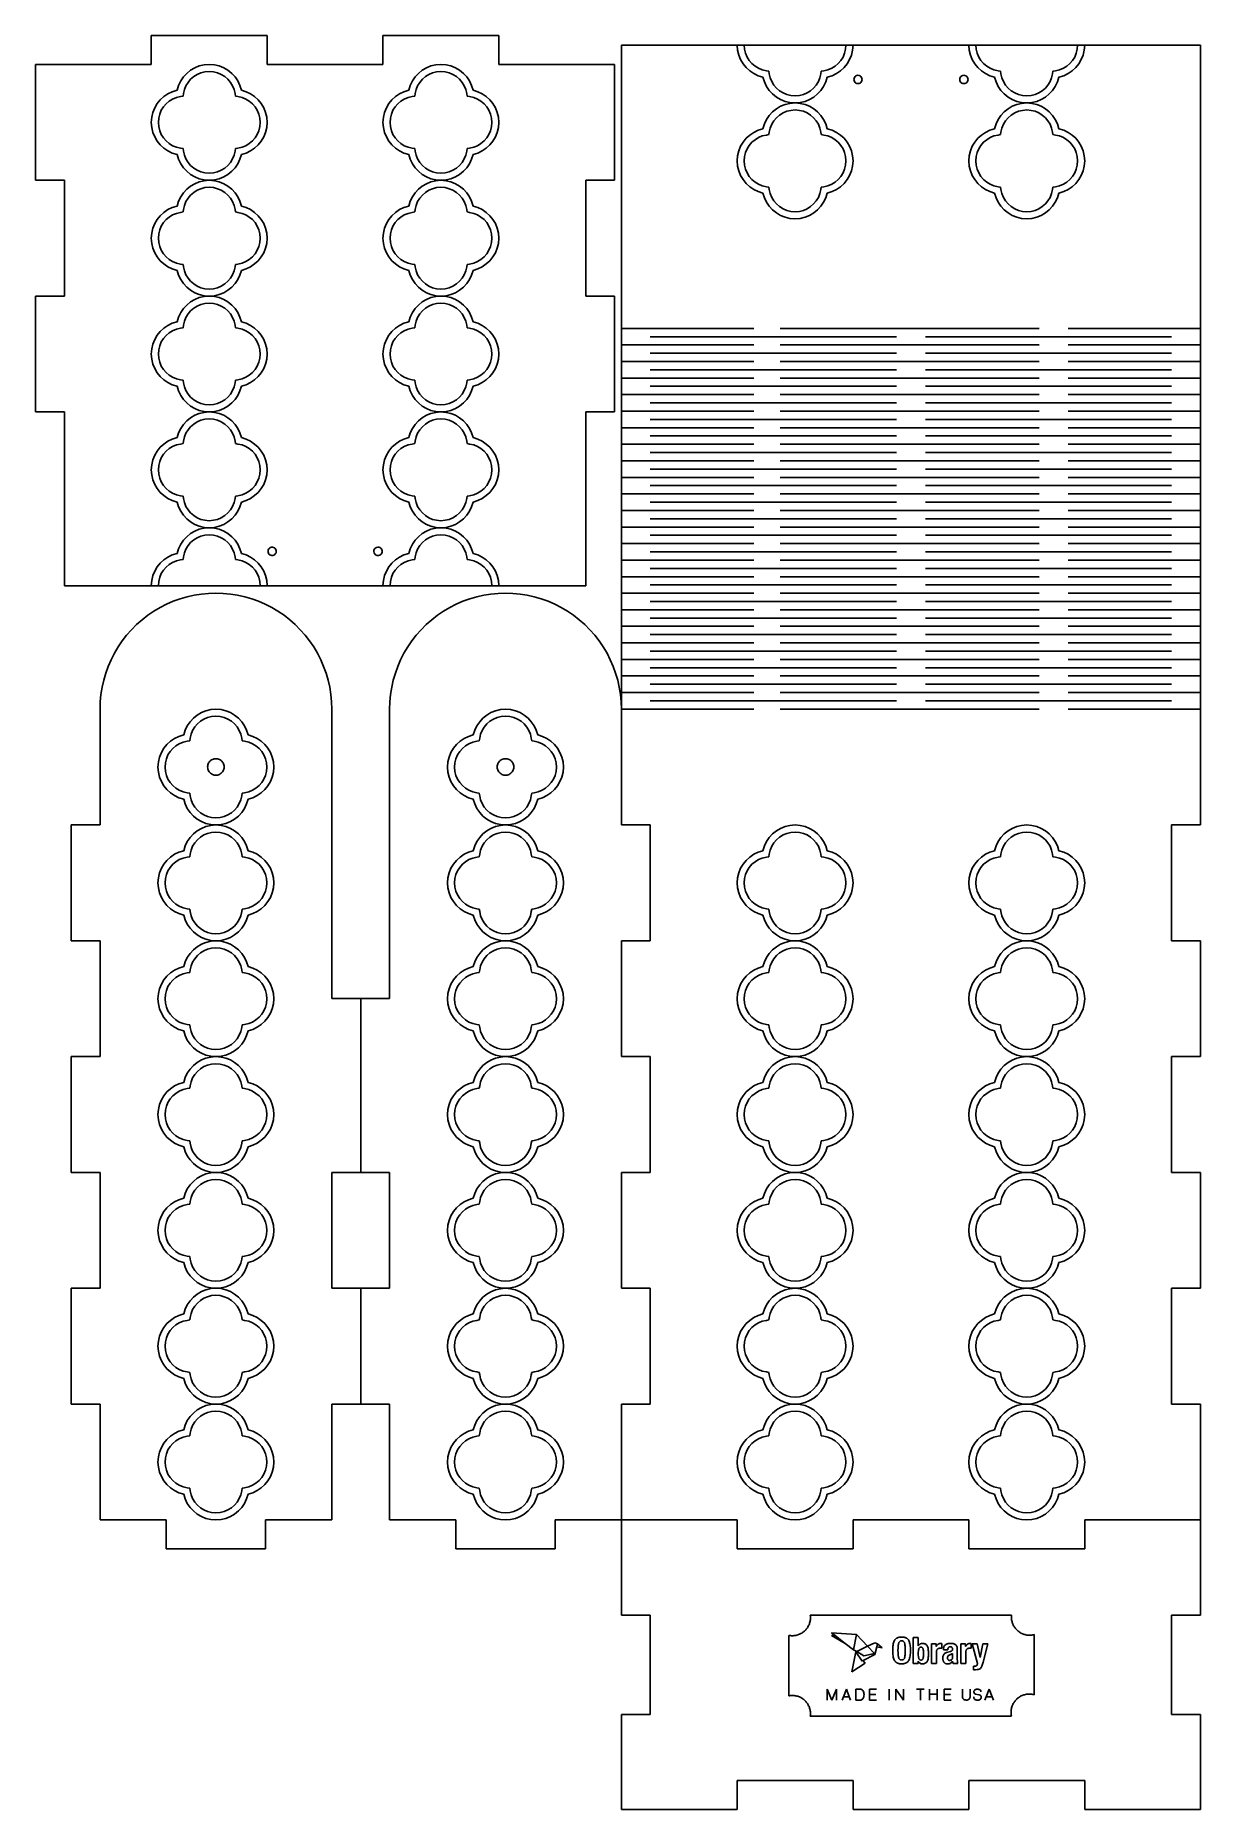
# Model space of a CAD drawing. Extents: x -112 to 112, y -170 to 170.
import ezdxf

# ---------------------------------------------------------------- set-up
doc = ezdxf.new("R2010")
doc.units = 0
doc.header["$MEASUREMENT"] = 0
doc.layers.get('0').update_dxf_attribs({"linetype": 'CONTINUOUS'})

msp = doc.modelspace()

# ---------------------------------------------------------------- linework, layer by layer
for p, q in [((-89.54, 164.63), (-89.54, 170.18)), ((-67.31, 170.18), (-89.54, 170.18)), ((-67.31, 164.63), (-67.31, 170.18)), ((-45.09, 170.18), (-45.09, 164.63)), ((-22.86, 170.18), (-45.09, 170.18)), ((-22.86, 164.63), (-22.86, 170.18)), ((0.64, 168.35), (111.76, 168.35)), ((0.64, 168.35), (0.64, 40.95)), ((22.86, 168.35), (22.94, 167.37)), ((22.94, 167.37), (23.16, 166.43)), ((24.28, 167.53), (24.21, 168.35)), ((24.47, 166.76), (24.28, 167.53)), ((43.67, 167.53), (43.48, 166.76)), ((43.74, 168.35), (43.67, 167.53)), ((44.79, 166.43), (45.01, 167.37)), ((45.01, 167.37), (45.09, 168.35)), ((67.31, 168.35), (67.39, 167.37)), ((67.39, 167.37), (67.61, 166.43)), ((68.73, 167.53), (68.66, 168.35)), ((68.92, 166.76), (68.73, 167.53)), ((88.12, 167.53), (87.93, 166.76)), ((88.19, 168.35), (88.12, 167.53)), ((89.24, 166.43), (89.46, 167.37)), ((89.46, 167.37), (89.54, 168.35)), ((111.76, 18.73), (111.76, 168.35)), ((-111.76, 164.63), (-89.54, 164.63)), ((-111.76, 164.63), (-111.76, 142.4)), ((-82.03, 163.5), (-82.75, 162.91)), ((-81.22, 163.97), (-82.03, 163.5)), ((-80.35, 164.33), (-81.22, 163.97)), ((-79.41, 164.55), (-80.35, 164.33)), ((-78.43, 164.63), (-79.41, 164.55)), ((-77.44, 164.55), (-78.43, 164.63)), ((-76.51, 164.33), (-77.44, 164.55)), ((-75.63, 163.97), (-76.51, 164.33)), ((-74.83, 163.5), (-75.63, 163.97)), ((-74.1, 162.91), (-74.83, 163.5)), ((-67.31, 164.63), (-45.09, 164.63)), ((-37.58, 163.5), (-38.3, 162.91)), ((-36.77, 163.97), (-37.58, 163.5)), ((-35.9, 164.33), (-36.77, 163.97)), ((-34.96, 164.55), (-35.9, 164.33)), ((-33.98, 164.63), (-34.96, 164.55)), ((-32.99, 164.55), (-33.98, 164.63)), ((-32.06, 164.33), (-32.99, 164.55)), ((-31.18, 163.97), (-32.06, 164.33)), ((-30.38, 163.5), (-31.18, 163.97)), ((-29.65, 162.91), (-30.38, 163.5)), ((-22.86, 164.63), (-0.64, 164.63)), ((-0.64, 142.4), (-0.64, 164.63)), ((23.16, 166.43), (23.52, 165.56)), ((23.52, 165.56), (23.99, 164.75)), ((23.99, 164.75), (24.58, 164.03)), ((24.78, 166.03), (24.47, 166.76)), ((24.58, 164.03), (25.27, 163.4)), ((25.19, 165.37), (24.78, 166.03)), ((25.7, 164.79), (25.19, 165.37)), ((25.27, 163.4), (26.04, 162.87)), ((26.29, 164.29), (25.7, 164.79)), ((26.95, 163.88), (26.29, 164.29)), ((27.68, 163.58), (26.95, 163.88)), ((28.46, 163.4), (27.68, 163.58)), ((28.94, 163.32), (28.46, 163.4)), ((39.5, 163.4), (39.01, 163.32)), ((40.28, 163.58), (39.5, 163.4)), ((41, 163.88), (40.28, 163.58)), ((41.67, 164.29), (41, 163.88)), ((42.26, 164.79), (41.67, 164.29)), ((41.91, 162.87), (42.69, 163.4)), ((42.76, 165.37), (42.26, 164.79)), ((42.69, 163.4), (43.37, 164.03)), ((43.17, 166.03), (42.76, 165.37)), ((43.48, 166.76), (43.17, 166.03)), ((43.37, 164.03), (43.96, 164.75)), ((43.96, 164.75), (44.44, 165.56)), ((44.44, 165.56), (44.79, 166.43)), ((67.61, 166.43), (67.97, 165.56)), ((67.97, 165.56), (68.44, 164.75)), ((68.44, 164.75), (69.03, 164.03)), ((69.23, 166.03), (68.92, 166.76)), ((69.03, 164.03), (69.72, 163.4)), ((69.64, 165.37), (69.23, 166.03)), ((70.15, 164.79), (69.64, 165.37)), ((69.72, 163.4), (70.49, 162.87)), ((70.74, 164.29), (70.15, 164.79)), ((71.4, 163.88), (70.74, 164.29)), ((72.13, 163.58), (71.4, 163.88)), ((72.91, 163.4), (72.13, 163.58)), ((73.39, 163.32), (72.91, 163.4)), ((83.95, 163.4), (83.46, 163.32)), ((84.73, 163.58), (83.95, 163.4)), ((85.45, 163.88), (84.73, 163.58)), ((86.12, 164.29), (85.45, 163.88)), ((86.71, 164.79), (86.12, 164.29)), ((86.36, 162.87), (87.14, 163.4)), ((87.21, 165.37), (86.71, 164.79)), ((87.14, 163.4), (87.82, 164.03)), ((87.62, 166.03), (87.21, 165.37)), ((87.93, 166.76), (87.62, 166.03)), ((87.82, 164.03), (88.41, 164.75)), ((88.41, 164.75), (88.89, 165.56)), ((88.89, 165.56), (89.24, 166.43)), ((-84.32, 160.6), (-84.6, 159.69)), ((-83.9, 161.45), (-84.32, 160.6)), ((-83.38, 162.22), (-83.9, 161.45)), ((-82.75, 162.91), (-83.38, 162.22)), ((-83.2, 159.8), (-82.9, 160.53)), ((-82.9, 160.53), (-82.49, 161.19)), ((-82.49, 161.19), (-81.99, 161.78)), ((-81.99, 161.78), (-81.41, 162.29)), ((-81.41, 162.29), (-80.75, 162.7)), ((-80.75, 162.7), (-80.02, 163.01)), ((-80.02, 163.01), (-79.25, 163.2)), ((-79.25, 163.2), (-78.43, 163.27)), ((-78.43, 163.27), (-77.61, 163.2)), ((-77.61, 163.2), (-76.83, 163.01)), ((-76.83, 163.01), (-76.11, 162.7)), ((-76.11, 162.7), (-75.45, 162.29)), ((-75.45, 162.29), (-74.86, 161.78)), ((-74.86, 161.78), (-74.36, 161.19)), ((-74.36, 161.19), (-73.96, 160.53)), ((-73.47, 162.22), (-74.1, 162.91)), ((-73.96, 160.53), (-73.66, 159.8)), ((-72.95, 161.45), (-73.47, 162.22)), ((-72.54, 160.6), (-72.95, 161.45)), ((-72.25, 159.69), (-72.54, 160.6)), ((-39.87, 160.6), (-40.15, 159.69)), ((-39.45, 161.45), (-39.87, 160.6)), ((-38.93, 162.22), (-39.45, 161.45)), ((-38.3, 162.91), (-38.93, 162.22)), ((-38.75, 159.8), (-38.45, 160.53)), ((-38.45, 160.53), (-38.04, 161.19)), ((-38.04, 161.19), (-37.54, 161.78)), ((-37.54, 161.78), (-36.96, 162.29)), ((-36.96, 162.29), (-36.3, 162.7)), ((-36.3, 162.7), (-35.57, 163.01)), ((-35.57, 163.01), (-34.8, 163.2)), ((-34.8, 163.2), (-33.98, 163.27)), ((-33.98, 163.27), (-33.16, 163.2)), ((-33.16, 163.2), (-32.38, 163.01)), ((-32.38, 163.01), (-31.66, 162.7)), ((-31.66, 162.7), (-31, 162.29)), ((-31, 162.29), (-30.41, 161.78)), ((-30.41, 161.78), (-29.91, 161.19)), ((-29.91, 161.19), (-29.51, 160.53)), ((-29.02, 162.22), (-29.65, 162.91)), ((-29.51, 160.53), (-29.21, 159.8)), ((-28.5, 161.45), (-29.02, 162.22)), ((-28.09, 160.6), (-28.5, 161.45)), ((-27.8, 159.69), (-28.09, 160.6)), ((26.04, 162.87), (26.89, 162.46)), ((26.89, 162.46), (27.8, 162.18)), ((27.8, 162.18), (28.09, 161.27)), ((28.09, 161.27), (28.5, 160.42)), ((28.5, 160.42), (29.02, 159.64)), ((29.02, 162.83), (28.94, 163.32)), ((29.21, 162.05), (29.02, 162.83)), ((29.51, 161.33), (29.21, 162.05)), ((29.91, 160.66), (29.51, 161.33)), ((30.41, 160.07), (29.91, 160.66)), ((31, 159.57), (30.41, 160.07)), ((37.54, 160.07), (36.96, 159.57)), ((38.04, 160.66), (37.54, 160.07)), ((38.45, 161.33), (38.04, 160.66)), ((38.75, 162.05), (38.45, 161.33)), ((38.93, 162.83), (38.75, 162.05)), ((39.01, 163.32), (38.93, 162.83)), ((38.93, 159.64), (39.45, 160.42)), ((39.45, 160.42), (39.87, 161.27)), ((39.87, 161.27), (40.15, 162.18)), ((40.15, 162.18), (41.06, 162.46)), ((41.06, 162.46), (41.91, 162.87)), ((45.25, 161.75), (45.28, 161.95)), ((45.28, 161.54), (45.25, 161.75)), ((45.28, 161.95), (45.35, 162.14)), ((45.35, 161.35), (45.28, 161.54)), ((45.35, 162.14), (45.48, 162.31)), ((45.48, 161.19), (45.35, 161.35)), ((45.48, 162.31), (45.64, 162.44)), ((45.64, 161.06), (45.48, 161.19)), ((45.64, 162.44), (45.84, 162.51)), ((45.84, 160.98), (45.64, 161.06)), ((45.84, 162.51), (46.04, 162.54)), ((46.04, 160.95), (45.84, 160.98)), ((46.04, 162.54), (46.25, 162.51)), ((46.25, 160.98), (46.04, 160.95)), ((46.25, 162.51), (46.44, 162.44)), ((46.44, 161.06), (46.25, 160.98)), ((46.44, 162.44), (46.6, 162.31)), ((46.6, 161.19), (46.44, 161.06)), ((46.6, 162.31), (46.73, 162.14)), ((46.73, 161.35), (46.6, 161.19)), ((46.73, 162.14), (46.81, 161.95)), ((46.81, 161.54), (46.73, 161.35)), ((46.81, 161.95), (46.84, 161.75)), ((46.84, 161.75), (46.81, 161.54)), ((65.57, 161.75), (65.6, 161.95)), ((65.6, 161.54), (65.57, 161.75)), ((65.6, 161.95), (65.67, 162.14)), ((65.67, 161.35), (65.6, 161.54)), ((65.67, 162.14), (65.8, 162.31)), ((65.8, 161.19), (65.67, 161.35)), ((65.8, 162.31), (65.96, 162.44)), ((65.96, 161.06), (65.8, 161.19)), ((65.96, 162.44), (66.16, 162.51)), ((66.16, 160.98), (65.96, 161.06)), ((66.16, 162.51), (66.36, 162.54)), ((66.36, 160.95), (66.16, 160.98)), ((66.36, 162.54), (66.57, 162.51)), ((66.57, 160.98), (66.36, 160.95)), ((66.57, 162.51), (66.76, 162.44)), ((66.76, 161.06), (66.57, 160.98)), ((66.76, 162.44), (66.92, 162.31)), ((66.92, 161.19), (66.76, 161.06)), ((66.92, 162.31), (67.05, 162.14)), ((67.05, 161.35), (66.92, 161.19)), ((67.05, 162.14), (67.13, 161.95)), ((67.13, 161.54), (67.05, 161.35)), ((67.13, 161.95), (67.16, 161.75)), ((67.16, 161.75), (67.13, 161.54)), ((70.49, 162.87), (71.34, 162.46)), ((71.34, 162.46), (72.25, 162.18)), ((72.25, 162.18), (72.54, 161.27)), ((72.54, 161.27), (72.95, 160.42)), ((72.95, 160.42), (73.47, 159.64)), ((73.47, 162.83), (73.39, 163.32)), ((73.66, 162.05), (73.47, 162.83)), ((73.96, 161.33), (73.66, 162.05)), ((74.36, 160.66), (73.96, 161.33)), ((74.86, 160.07), (74.36, 160.66)), ((75.45, 159.57), (74.86, 160.07)), ((81.99, 160.07), (81.41, 159.57)), ((82.49, 160.66), (81.99, 160.07)), ((82.9, 161.33), (82.49, 160.66)), ((83.2, 162.05), (82.9, 161.33)), ((83.38, 162.83), (83.2, 162.05)), ((83.46, 163.32), (83.38, 162.83)), ((83.38, 159.64), (83.9, 160.42)), ((83.9, 160.42), (84.32, 161.27)), ((84.32, 161.27), (84.6, 162.18)), ((84.6, 162.18), (85.51, 162.46)), ((85.51, 162.46), (86.36, 162.87)), ((-88.41, 157.11), (-88.89, 156.31)), ((-87.82, 157.84), (-88.41, 157.11)), ((-87.14, 158.47), (-87.82, 157.84)), ((-87.21, 156.49), (-86.71, 157.08)), ((-86.36, 158.99), (-87.14, 158.47)), ((-86.71, 157.08), (-86.12, 157.58)), ((-85.51, 159.4), (-86.36, 158.99)), ((-86.12, 157.58), (-85.45, 157.98)), ((-84.6, 159.69), (-85.51, 159.4)), ((-85.45, 157.98), (-84.73, 158.28)), ((-84.73, 158.28), (-83.95, 158.47)), ((-83.95, 158.47), (-83.46, 158.54)), ((-83.46, 158.54), (-83.38, 159.03)), ((-83.38, 159.03), (-83.2, 159.8)), ((-73.66, 159.8), (-73.47, 159.03)), ((-73.47, 159.03), (-73.39, 158.54)), ((-73.39, 158.54), (-72.91, 158.47)), ((-72.91, 158.47), (-72.13, 158.28)), ((-71.34, 159.4), (-72.25, 159.69)), ((-72.13, 158.28), (-71.4, 157.98)), ((-71.4, 157.98), (-70.74, 157.58)), ((-70.49, 158.99), (-71.34, 159.4)), ((-70.74, 157.58), (-70.15, 157.08)), ((-69.72, 158.47), (-70.49, 158.99)), ((-70.15, 157.08), (-69.64, 156.49)), ((-69.03, 157.84), (-69.72, 158.47)), ((-68.44, 157.11), (-69.03, 157.84)), ((-67.97, 156.31), (-68.44, 157.11)), ((-43.96, 157.11), (-44.44, 156.31)), ((-43.37, 157.84), (-43.96, 157.11)), ((-42.69, 158.47), (-43.37, 157.84)), ((-42.76, 156.49), (-42.26, 157.08)), ((-41.91, 158.99), (-42.69, 158.47)), ((-42.26, 157.08), (-41.67, 157.58)), ((-41.06, 159.4), (-41.91, 158.99)), ((-41.67, 157.58), (-41, 157.98)), ((-40.15, 159.69), (-41.06, 159.4)), ((-41, 157.98), (-40.28, 158.28)), ((-40.28, 158.28), (-39.5, 158.47)), ((-39.5, 158.47), (-39.01, 158.54)), ((-39.01, 158.54), (-38.93, 159.03)), ((-38.93, 159.03), (-38.75, 159.8)), ((-29.21, 159.8), (-29.02, 159.03)), ((-29.02, 159.03), (-28.94, 158.54)), ((-28.94, 158.54), (-28.46, 158.47)), ((-28.46, 158.47), (-27.68, 158.28)), ((-26.89, 159.4), (-27.8, 159.69)), ((-27.68, 158.28), (-26.95, 157.98)), ((-26.95, 157.98), (-26.29, 157.58)), ((-26.04, 158.99), (-26.89, 159.4)), ((-26.29, 157.58), (-25.7, 157.08)), ((-25.27, 158.47), (-26.04, 158.99)), ((-25.7, 157.08), (-25.19, 156.49)), ((-24.58, 157.84), (-25.27, 158.47)), ((-23.99, 157.11), (-24.58, 157.84)), ((-23.52, 156.31), (-23.99, 157.11)), ((29.02, 159.64), (29.65, 158.96)), ((29.65, 158.96), (30.38, 158.37)), ((30.38, 158.37), (31.18, 157.89)), ((31.18, 156.59), (30.38, 156.11)), ((31.66, 159.15), (31, 159.57)), ((31.18, 157.89), (32.06, 157.54)), ((32.06, 156.94), (31.18, 156.59)), ((32.38, 158.85), (31.66, 159.15)), ((32.06, 157.54), (32.99, 157.32)), ((32.99, 157.16), (32.06, 156.94)), ((33.16, 158.66), (32.38, 158.85)), ((32.99, 157.32), (33.98, 157.24)), ((33.98, 157.24), (32.99, 157.16)), ((33.98, 158.59), (33.16, 158.66)), ((34.8, 158.66), (33.98, 158.59)), ((33.98, 157.24), (34.96, 157.32)), ((34.96, 157.16), (33.98, 157.24)), ((35.57, 158.85), (34.8, 158.66)), ((34.96, 157.32), (35.9, 157.54)), ((35.9, 156.94), (34.96, 157.16)), ((36.3, 159.15), (35.57, 158.85)), ((35.9, 157.54), (36.77, 157.89)), ((36.77, 156.59), (35.9, 156.94)), ((36.96, 159.57), (36.3, 159.15)), ((36.77, 157.89), (37.58, 158.37)), ((37.58, 156.11), (36.77, 156.59)), ((37.58, 158.37), (38.3, 158.96)), ((38.3, 158.96), (38.93, 159.64)), ((73.47, 159.64), (74.1, 158.96)), ((74.1, 158.96), (74.83, 158.37)), ((74.83, 158.37), (75.63, 157.89)), ((75.63, 156.59), (74.83, 156.11)), ((76.11, 159.15), (75.45, 159.57)), ((75.63, 157.89), (76.51, 157.54)), ((76.51, 156.94), (75.63, 156.59)), ((76.83, 158.85), (76.11, 159.15)), ((76.51, 157.54), (77.44, 157.32)), ((77.44, 157.16), (76.51, 156.94)), ((77.61, 158.66), (76.83, 158.85)), ((77.44, 157.32), (78.43, 157.24)), ((78.43, 157.24), (77.44, 157.16)), ((78.43, 158.59), (77.61, 158.66)), ((79.25, 158.66), (78.43, 158.59)), ((78.43, 157.24), (79.41, 157.32)), ((79.41, 157.16), (78.43, 157.24)), ((80.02, 158.85), (79.25, 158.66)), ((79.41, 157.32), (80.35, 157.54)), ((80.35, 156.94), (79.41, 157.16)), ((80.75, 159.15), (80.02, 158.85)), ((80.35, 157.54), (81.22, 157.89)), ((81.22, 156.59), (80.35, 156.94)), ((81.41, 159.57), (80.75, 159.15)), ((81.22, 157.89), (82.03, 158.37)), ((82.03, 156.11), (81.22, 156.59)), ((82.03, 158.37), (82.75, 158.96)), ((82.75, 158.96), (83.38, 159.64)), ((-89.46, 154.5), (-89.54, 153.51)), ((-89.54, 153.51), (-89.46, 152.53)), ((-89.24, 155.43), (-89.46, 154.5)), ((-88.89, 156.31), (-89.24, 155.43)), ((-88.19, 153.51), (-88.12, 154.33)), ((-88.12, 152.69), (-88.19, 153.51)), ((-88.12, 154.33), (-87.93, 155.11)), ((-87.93, 155.11), (-87.62, 155.83)), ((-87.62, 155.83), (-87.21, 156.49)), ((-69.64, 156.49), (-69.23, 155.83)), ((-69.23, 155.83), (-68.92, 155.11)), ((-68.92, 155.11), (-68.73, 154.33)), ((-68.73, 154.33), (-68.66, 153.51)), ((-68.66, 153.51), (-68.73, 152.69)), ((-67.61, 155.43), (-67.97, 156.31)), ((-67.39, 154.5), (-67.61, 155.43)), ((-67.31, 153.51), (-67.39, 154.5)), ((-67.39, 152.53), (-67.31, 153.51)), ((-45.01, 154.5), (-45.09, 153.51)), ((-45.09, 153.51), (-45.01, 152.53)), ((-44.79, 155.43), (-45.01, 154.5)), ((-44.44, 156.31), (-44.79, 155.43)), ((-43.74, 153.51), (-43.67, 154.33)), ((-43.67, 152.69), (-43.74, 153.51)), ((-43.67, 154.33), (-43.48, 155.11)), ((-43.48, 155.11), (-43.17, 155.83)), ((-43.17, 155.83), (-42.76, 156.49)), ((-25.19, 156.49), (-24.78, 155.83)), ((-24.78, 155.83), (-24.47, 155.11)), ((-24.47, 155.11), (-24.28, 154.33)), ((-24.28, 154.33), (-24.21, 153.51)), ((-24.21, 153.51), (-24.28, 152.69)), ((-23.16, 155.43), (-23.52, 156.31)), ((-22.94, 154.5), (-23.16, 155.43)), ((-22.86, 153.51), (-22.94, 154.5)), ((-22.94, 152.53), (-22.86, 153.51)), ((28.09, 153.21), (27.8, 152.3)), ((28.5, 154.06), (28.09, 153.21)), ((29.02, 154.84), (28.5, 154.06)), ((29.65, 155.52), (29.02, 154.84)), ((29.51, 153.15), (29.91, 153.82)), ((30.38, 156.11), (29.65, 155.52)), ((29.91, 153.82), (30.41, 154.41)), ((30.41, 154.41), (31, 154.91)), ((31, 154.91), (31.66, 155.32)), ((31.66, 155.32), (32.38, 155.63)), ((32.38, 155.63), (33.16, 155.82)), ((33.16, 155.82), (33.98, 155.89)), ((33.98, 155.89), (34.8, 155.82)), ((34.8, 155.82), (35.57, 155.63)), ((35.57, 155.63), (36.3, 155.32)), ((36.3, 155.32), (36.96, 154.91)), ((36.96, 154.91), (37.54, 154.41)), ((37.54, 154.41), (38.04, 153.82)), ((38.3, 155.52), (37.58, 156.11)), ((38.04, 153.82), (38.45, 153.15)), ((38.93, 154.84), (38.3, 155.52)), ((39.45, 154.06), (38.93, 154.84)), ((39.87, 153.21), (39.45, 154.06)), ((40.15, 152.3), (39.87, 153.21)), ((72.54, 153.21), (72.25, 152.3)), ((72.95, 154.06), (72.54, 153.21)), ((73.47, 154.84), (72.95, 154.06)), ((74.1, 155.52), (73.47, 154.84)), ((73.96, 153.15), (74.36, 153.82)), ((74.83, 156.11), (74.1, 155.52)), ((74.36, 153.82), (74.86, 154.41)), ((74.86, 154.41), (75.45, 154.91)), ((75.45, 154.91), (76.11, 155.32)), ((76.11, 155.32), (76.83, 155.63)), ((76.83, 155.63), (77.61, 155.82)), ((77.61, 155.82), (78.43, 155.89)), ((78.43, 155.89), (79.25, 155.82)), ((79.25, 155.82), (80.02, 155.63)), ((80.02, 155.63), (80.75, 155.32)), ((80.75, 155.32), (81.41, 154.91)), ((81.41, 154.91), (81.99, 154.41)), ((81.99, 154.41), (82.49, 153.82)), ((82.75, 155.52), (82.03, 156.11)), ((82.49, 153.82), (82.9, 153.15)), ((83.38, 154.84), (82.75, 155.52)), ((83.9, 154.06), (83.38, 154.84)), ((84.32, 153.21), (83.9, 154.06)), ((84.6, 152.3), (84.32, 153.21)), ((-89.46, 152.53), (-89.24, 151.59)), ((-89.24, 151.59), (-88.89, 150.72)), ((-88.89, 150.72), (-88.41, 149.91)), ((-88.41, 149.91), (-87.82, 149.19)), ((-87.93, 151.92), (-88.12, 152.69)), ((-87.62, 151.19), (-87.93, 151.92)), ((-87.21, 150.54), (-87.62, 151.19)), ((-86.71, 149.95), (-87.21, 150.54)), ((-86.12, 149.45), (-86.71, 149.95)), ((-70.15, 149.95), (-70.74, 149.45)), ((-69.64, 150.54), (-70.15, 149.95)), ((-69.23, 151.19), (-69.64, 150.54)), ((-68.92, 151.92), (-69.23, 151.19)), ((-69.03, 149.19), (-68.44, 149.91)), ((-68.73, 152.69), (-68.92, 151.92)), ((-68.44, 149.91), (-67.97, 150.72)), ((-67.97, 150.72), (-67.61, 151.59)), ((-67.61, 151.59), (-67.39, 152.53)), ((-45.01, 152.53), (-44.79, 151.59)), ((-44.79, 151.59), (-44.44, 150.72)), ((-44.44, 150.72), (-43.96, 149.91)), ((-43.96, 149.91), (-43.37, 149.19)), ((-43.48, 151.92), (-43.67, 152.69)), ((-43.17, 151.19), (-43.48, 151.92)), ((-42.76, 150.54), (-43.17, 151.19)), ((-42.26, 149.95), (-42.76, 150.54)), ((-41.67, 149.45), (-42.26, 149.95)), ((-25.7, 149.95), (-26.29, 149.45)), ((-25.19, 150.54), (-25.7, 149.95)), ((-24.78, 151.19), (-25.19, 150.54)), ((-24.47, 151.92), (-24.78, 151.19)), ((-24.58, 149.19), (-23.99, 149.91)), ((-24.28, 152.69), (-24.47, 151.92)), ((-23.99, 149.91), (-23.52, 150.72)), ((-23.52, 150.72), (-23.16, 151.59)), ((-23.16, 151.59), (-22.94, 152.53)), ((24.58, 150.45), (23.99, 149.73)), ((25.27, 151.08), (24.58, 150.45)), ((26.04, 151.6), (25.27, 151.08)), ((25.7, 149.69), (26.29, 150.19)), ((26.89, 152.02), (26.04, 151.6)), ((26.29, 150.19), (26.95, 150.6)), ((27.8, 152.3), (26.89, 152.02)), ((26.95, 150.6), (27.68, 150.9)), ((27.68, 150.9), (28.46, 151.08)), ((28.46, 151.08), (28.94, 151.16)), ((28.94, 151.16), (29.02, 151.65)), ((29.02, 151.65), (29.21, 152.43)), ((29.21, 152.43), (29.51, 153.15)), ((38.45, 153.15), (38.75, 152.43)), ((38.75, 152.43), (38.93, 151.65)), ((38.93, 151.65), (39.01, 151.16)), ((39.01, 151.16), (39.5, 151.08)), ((39.5, 151.08), (40.28, 150.9)), ((41.06, 152.02), (40.15, 152.3)), ((40.28, 150.9), (41, 150.6)), ((41, 150.6), (41.67, 150.19)), ((41.91, 151.6), (41.06, 152.02)), ((41.67, 150.19), (42.26, 149.69)), ((42.69, 151.08), (41.91, 151.6)), ((43.37, 150.45), (42.69, 151.08)), ((43.96, 149.73), (43.37, 150.45)), ((69.03, 150.45), (68.44, 149.73)), ((69.72, 151.08), (69.03, 150.45)), ((70.49, 151.6), (69.72, 151.08)), ((70.15, 149.69), (70.74, 150.19)), ((71.34, 152.02), (70.49, 151.6)), ((70.74, 150.19), (71.4, 150.6)), ((72.25, 152.3), (71.34, 152.02)), ((71.4, 150.6), (72.13, 150.9)), ((72.13, 150.9), (72.91, 151.08)), ((72.91, 151.08), (73.39, 151.16)), ((73.39, 151.16), (73.47, 151.65)), ((73.47, 151.65), (73.66, 152.43)), ((73.66, 152.43), (73.96, 153.15)), ((82.9, 153.15), (83.2, 152.43)), ((83.2, 152.43), (83.38, 151.65)), ((83.38, 151.65), (83.46, 151.16)), ((83.46, 151.16), (83.95, 151.08)), ((83.95, 151.08), (84.73, 150.9)), ((85.51, 152.02), (84.6, 152.3)), ((84.73, 150.9), (85.45, 150.6)), ((85.45, 150.6), (86.12, 150.19)), ((86.36, 151.6), (85.51, 152.02)), ((86.12, 150.19), (86.71, 149.69)), ((87.14, 151.08), (86.36, 151.6)), ((87.82, 150.45), (87.14, 151.08)), ((88.41, 149.73), (87.82, 150.45)), ((-87.82, 149.19), (-87.14, 148.56)), ((-87.14, 148.56), (-86.36, 148.04)), ((-86.36, 148.04), (-85.51, 147.63)), ((-85.45, 149.04), (-86.12, 149.45)), ((-85.51, 147.63), (-84.6, 147.34)), ((-84.73, 148.74), (-85.45, 149.04)), ((-83.95, 148.56), (-84.73, 148.74)), ((-84.6, 147.34), (-84.32, 146.43)), ((-84.32, 146.43), (-83.9, 145.58)), ((-83.46, 148.48), (-83.95, 148.56)), ((-83.38, 147.99), (-83.46, 148.48)), ((-83.2, 147.21), (-83.38, 147.99)), ((-82.9, 146.49), (-83.2, 147.21)), ((-82.49, 145.83), (-82.9, 146.49)), ((-73.96, 146.49), (-74.36, 145.83)), ((-73.66, 147.21), (-73.96, 146.49)), ((-73.47, 147.99), (-73.66, 147.21)), ((-73.39, 148.48), (-73.47, 147.99)), ((-72.91, 148.56), (-73.39, 148.48)), ((-72.95, 145.58), (-72.54, 146.43)), ((-72.13, 148.74), (-72.91, 148.56)), ((-72.54, 146.43), (-72.25, 147.34)), ((-72.25, 147.34), (-71.34, 147.63)), ((-71.4, 149.04), (-72.13, 148.74)), ((-70.74, 149.45), (-71.4, 149.04)), ((-71.34, 147.63), (-70.49, 148.04)), ((-70.49, 148.04), (-69.72, 148.56)), ((-69.72, 148.56), (-69.03, 149.19)), ((-43.37, 149.19), (-42.69, 148.56)), ((-42.69, 148.56), (-41.91, 148.04)), ((-41.91, 148.04), (-41.06, 147.63)), ((-41, 149.04), (-41.67, 149.45)), ((-41.06, 147.63), (-40.15, 147.34)), ((-40.28, 148.74), (-41, 149.04)), ((-39.5, 148.56), (-40.28, 148.74)), ((-40.15, 147.34), (-39.87, 146.43)), ((-39.87, 146.43), (-39.45, 145.58)), ((-39.01, 148.48), (-39.5, 148.56)), ((-38.93, 147.99), (-39.01, 148.48)), ((-38.75, 147.21), (-38.93, 147.99)), ((-38.45, 146.49), (-38.75, 147.21)), ((-38.04, 145.83), (-38.45, 146.49)), ((-29.51, 146.49), (-29.91, 145.83)), ((-29.21, 147.21), (-29.51, 146.49)), ((-29.02, 147.99), (-29.21, 147.21)), ((-28.94, 148.48), (-29.02, 147.99)), ((-28.46, 148.56), (-28.94, 148.48)), ((-28.5, 145.58), (-28.09, 146.43)), ((-27.68, 148.74), (-28.46, 148.56)), ((-28.09, 146.43), (-27.8, 147.34)), ((-27.8, 147.34), (-26.89, 147.63)), ((-26.95, 149.04), (-27.68, 148.74)), ((-26.29, 149.45), (-26.95, 149.04)), ((-26.89, 147.63), (-26.04, 148.04)), ((-26.04, 148.04), (-25.27, 148.56)), ((-25.27, 148.56), (-24.58, 149.19)), ((22.94, 147.11), (22.86, 146.13)), ((23.16, 148.05), (22.94, 147.11)), ((23.52, 148.92), (23.16, 148.05)), ((23.99, 149.73), (23.52, 148.92)), ((24.21, 146.13), (24.28, 146.95)), ((24.28, 146.95), (24.47, 147.72)), ((24.47, 147.72), (24.78, 148.45)), ((24.78, 148.45), (25.19, 149.1)), ((25.19, 149.1), (25.7, 149.69)), ((42.26, 149.69), (42.76, 149.1)), ((42.76, 149.1), (43.17, 148.45)), ((43.17, 148.45), (43.48, 147.72)), ((43.48, 147.72), (43.67, 146.95)), ((43.67, 146.95), (43.74, 146.13)), ((44.44, 148.92), (43.96, 149.73)), ((44.79, 148.05), (44.44, 148.92)), ((45.01, 147.11), (44.79, 148.05)), ((45.09, 146.13), (45.01, 147.11)), ((67.39, 147.11), (67.31, 146.13)), ((67.61, 148.05), (67.39, 147.11)), ((67.97, 148.92), (67.61, 148.05)), ((68.44, 149.73), (67.97, 148.92)), ((68.66, 146.13), (68.73, 146.95)), ((68.73, 146.95), (68.92, 147.72)), ((68.92, 147.72), (69.23, 148.45)), ((69.23, 148.45), (69.64, 149.1)), ((69.64, 149.1), (70.15, 149.69)), ((86.71, 149.69), (87.21, 149.1)), ((87.21, 149.1), (87.62, 148.45)), ((87.62, 148.45), (87.93, 147.72)), ((87.93, 147.72), (88.12, 146.95)), ((88.12, 146.95), (88.19, 146.13)), ((88.89, 148.92), (88.41, 149.73)), ((89.24, 148.05), (88.89, 148.92)), ((89.46, 147.11), (89.24, 148.05)), ((89.54, 146.13), (89.46, 147.11)), ((-83.9, 145.58), (-83.38, 144.8)), ((-83.38, 144.8), (-82.75, 144.12)), ((-82.75, 144.12), (-82.03, 143.53)), ((-81.99, 145.24), (-82.49, 145.83)), ((-82.03, 143.53), (-81.22, 143.05)), ((-81.41, 144.73), (-81.99, 145.24)), ((-80.75, 144.32), (-81.41, 144.73)), ((-81.22, 143.05), (-80.35, 142.7)), ((-80.02, 144.01), (-80.75, 144.32)), ((-79.25, 143.82), (-80.02, 144.01)), ((-78.43, 143.75), (-79.25, 143.82)), ((-77.61, 143.82), (-78.43, 143.75)), ((-76.83, 144.01), (-77.61, 143.82)), ((-76.11, 144.32), (-76.83, 144.01)), ((-76.51, 142.7), (-75.63, 143.05)), ((-75.45, 144.73), (-76.11, 144.32)), ((-75.63, 143.05), (-74.83, 143.53)), ((-74.86, 145.24), (-75.45, 144.73)), ((-74.36, 145.83), (-74.86, 145.24)), ((-74.83, 143.53), (-74.1, 144.12)), ((-74.1, 144.12), (-73.47, 144.8)), ((-73.47, 144.8), (-72.95, 145.58)), ((-39.45, 145.58), (-38.93, 144.8)), ((-38.93, 144.8), (-38.3, 144.12)), ((-38.3, 144.12), (-37.58, 143.53)), ((-37.54, 145.24), (-38.04, 145.83)), ((-37.58, 143.53), (-36.77, 143.05)), ((-36.96, 144.73), (-37.54, 145.24)), ((-36.3, 144.32), (-36.96, 144.73)), ((-36.77, 143.05), (-35.9, 142.7)), ((-35.57, 144.01), (-36.3, 144.32)), ((-34.8, 143.82), (-35.57, 144.01)), ((-33.98, 143.75), (-34.8, 143.82)), ((-33.16, 143.82), (-33.98, 143.75)), ((-32.38, 144.01), (-33.16, 143.82)), ((-31.66, 144.32), (-32.38, 144.01)), ((-32.06, 142.7), (-31.18, 143.05)), ((-31, 144.73), (-31.66, 144.32)), ((-31.18, 143.05), (-30.38, 143.53)), ((-30.41, 145.24), (-31, 144.73)), ((-29.91, 145.83), (-30.41, 145.24)), ((-30.38, 143.53), (-29.65, 144.12)), ((-29.65, 144.12), (-29.02, 144.8)), ((-29.02, 144.8), (-28.5, 145.58)), ((22.86, 146.13), (22.94, 145.14)), ((22.94, 145.14), (23.16, 144.21)), ((23.16, 144.21), (23.52, 143.33)), ((23.52, 143.33), (23.99, 142.53)), ((24.28, 145.31), (24.21, 146.13)), ((24.47, 144.53), (24.28, 145.31)), ((24.78, 143.81), (24.47, 144.53)), ((25.19, 143.15), (24.78, 143.81)), ((25.7, 142.56), (25.19, 143.15)), ((42.76, 143.15), (42.26, 142.56)), ((43.17, 143.81), (42.76, 143.15)), ((43.48, 144.53), (43.17, 143.81)), ((43.67, 145.31), (43.48, 144.53)), ((43.74, 146.13), (43.67, 145.31)), ((43.96, 142.53), (44.44, 143.33)), ((44.44, 143.33), (44.79, 144.21)), ((44.79, 144.21), (45.01, 145.14)), ((45.01, 145.14), (45.09, 146.13)), ((67.31, 146.13), (67.39, 145.14)), ((67.39, 145.14), (67.61, 144.21)), ((67.61, 144.21), (67.97, 143.33)), ((67.97, 143.33), (68.44, 142.53)), ((68.73, 145.31), (68.66, 146.13)), ((68.92, 144.53), (68.73, 145.31)), ((69.23, 143.81), (68.92, 144.53)), ((69.64, 143.15), (69.23, 143.81)), ((70.15, 142.56), (69.64, 143.15)), ((87.21, 143.15), (86.71, 142.56)), ((87.62, 143.81), (87.21, 143.15)), ((87.93, 144.53), (87.62, 143.81)), ((88.12, 145.31), (87.93, 144.53)), ((88.19, 146.13), (88.12, 145.31)), ((88.41, 142.53), (88.89, 143.33)), ((88.89, 143.33), (89.24, 144.21)), ((89.24, 144.21), (89.46, 145.14)), ((89.46, 145.14), (89.54, 146.13)), ((-111.76, 142.4), (-106.21, 142.4)), ((-106.21, 142.4), (-106.21, 120.18)), ((-83.38, 140), (-83.9, 139.22)), ((-82.75, 140.68), (-83.38, 140)), ((-82.03, 141.27), (-82.75, 140.68)), ((-82.49, 138.98), (-81.99, 139.57)), ((-81.22, 141.75), (-82.03, 141.27)), ((-81.99, 139.57), (-81.41, 140.07)), ((-81.41, 140.07), (-80.75, 140.49)), ((-80.35, 142.1), (-81.22, 141.75)), ((-80.75, 140.49), (-80.02, 140.79)), ((-80.35, 142.7), (-79.41, 142.48)), ((-79.41, 142.32), (-80.35, 142.1)), ((-80.02, 140.79), (-79.25, 140.99)), ((-79.41, 142.48), (-78.43, 142.4)), ((-78.43, 142.4), (-79.41, 142.32)), ((-79.25, 140.99), (-78.43, 141.05)), ((-78.43, 142.4), (-77.44, 142.48)), ((-77.44, 142.32), (-78.43, 142.4)), ((-78.43, 141.05), (-77.61, 140.99)), ((-77.61, 140.99), (-76.83, 140.79)), ((-77.44, 142.48), (-76.51, 142.7)), ((-76.51, 142.1), (-77.44, 142.32)), ((-76.83, 140.79), (-76.11, 140.49)), ((-75.63, 141.75), (-76.51, 142.1)), ((-76.11, 140.49), (-75.45, 140.07)), ((-74.83, 141.27), (-75.63, 141.75)), ((-75.45, 140.07), (-74.86, 139.57)), ((-74.86, 139.57), (-74.36, 138.98)), ((-74.1, 140.68), (-74.83, 141.27)), ((-73.47, 140), (-74.1, 140.68)), ((-72.95, 139.22), (-73.47, 140)), ((-38.93, 140), (-39.45, 139.22)), ((-38.3, 140.68), (-38.93, 140)), ((-37.58, 141.27), (-38.3, 140.68)), ((-38.04, 138.98), (-37.54, 139.57)), ((-36.77, 141.75), (-37.58, 141.27)), ((-37.54, 139.57), (-36.96, 140.07)), ((-36.96, 140.07), (-36.3, 140.49)), ((-35.9, 142.1), (-36.77, 141.75)), ((-36.3, 140.49), (-35.57, 140.79)), ((-35.9, 142.7), (-34.96, 142.48)), ((-34.96, 142.32), (-35.9, 142.1)), ((-35.57, 140.79), (-34.8, 140.99)), ((-34.96, 142.48), (-33.98, 142.4)), ((-33.98, 142.4), (-34.96, 142.32)), ((-34.8, 140.99), (-33.98, 141.05)), ((-33.98, 142.4), (-32.99, 142.48)), ((-32.99, 142.32), (-33.98, 142.4)), ((-33.98, 141.05), (-33.16, 140.99)), ((-33.16, 140.99), (-32.38, 140.79)), ((-32.99, 142.48), (-32.06, 142.7)), ((-32.06, 142.1), (-32.99, 142.32)), ((-32.38, 140.79), (-31.66, 140.49)), ((-31.18, 141.75), (-32.06, 142.1)), ((-31.66, 140.49), (-31, 140.07)), ((-30.38, 141.27), (-31.18, 141.75)), ((-31, 140.07), (-30.41, 139.57)), ((-30.41, 139.57), (-29.91, 138.98)), ((-29.65, 140.68), (-30.38, 141.27)), ((-29.02, 140), (-29.65, 140.68)), ((-28.5, 139.22), (-29.02, 140)), ((-6.2, 142.4), (-0.64, 142.4)), ((-6.2, 120.18), (-6.2, 142.4)), ((23.99, 142.53), (24.58, 141.8)), ((24.58, 141.8), (25.27, 141.17)), ((25.27, 141.17), (26.04, 140.65)), ((26.29, 142.06), (25.7, 142.56)), ((26.04, 140.65), (26.89, 140.24)), ((26.95, 141.66), (26.29, 142.06)), ((26.89, 140.24), (27.8, 139.95)), ((27.68, 141.36), (26.95, 141.66)), ((28.46, 141.17), (27.68, 141.36)), ((27.8, 139.95), (28.09, 139.04)), ((28.94, 141.1), (28.46, 141.17)), ((29.02, 140.61), (28.94, 141.1)), ((29.21, 139.84), (29.02, 140.61)), ((29.51, 139.11), (29.21, 139.84)), ((38.75, 139.84), (38.45, 139.11)), ((38.93, 140.61), (38.75, 139.84)), ((39.01, 141.1), (38.93, 140.61)), ((39.5, 141.17), (39.01, 141.1)), ((40.28, 141.36), (39.5, 141.17)), ((39.87, 139.04), (40.15, 139.95)), ((40.15, 139.95), (41.06, 140.24)), ((41, 141.66), (40.28, 141.36)), ((41.67, 142.06), (41, 141.66)), ((41.06, 140.24), (41.91, 140.65)), ((42.26, 142.56), (41.67, 142.06)), ((41.91, 140.65), (42.69, 141.17)), ((42.69, 141.17), (43.37, 141.8)), ((43.37, 141.8), (43.96, 142.53)), ((68.44, 142.53), (69.03, 141.8)), ((69.03, 141.8), (69.72, 141.17)), ((69.72, 141.17), (70.49, 140.65)), ((70.74, 142.06), (70.15, 142.56)), ((70.49, 140.65), (71.34, 140.24)), ((71.4, 141.66), (70.74, 142.06)), ((71.34, 140.24), (72.25, 139.95)), ((72.13, 141.36), (71.4, 141.66)), ((72.91, 141.17), (72.13, 141.36)), ((72.25, 139.95), (72.54, 139.04)), ((73.39, 141.1), (72.91, 141.17)), ((73.47, 140.61), (73.39, 141.1)), ((73.66, 139.84), (73.47, 140.61)), ((73.96, 139.11), (73.66, 139.84)), ((83.2, 139.84), (82.9, 139.11)), ((83.38, 140.61), (83.2, 139.84)), ((83.46, 141.1), (83.38, 140.61)), ((83.95, 141.17), (83.46, 141.1)), ((84.73, 141.36), (83.95, 141.17)), ((84.32, 139.04), (84.6, 139.95)), ((84.6, 139.95), (85.51, 140.24)), ((85.45, 141.66), (84.73, 141.36)), ((86.12, 142.06), (85.45, 141.66)), ((85.51, 140.24), (86.36, 140.65)), ((86.71, 142.56), (86.12, 142.06)), ((86.36, 140.65), (87.14, 141.17)), ((87.14, 141.17), (87.82, 141.8)), ((87.82, 141.8), (88.41, 142.53)), ((-87.14, 136.24), (-87.82, 135.61)), ((-86.36, 136.77), (-87.14, 136.24)), ((-85.51, 137.18), (-86.36, 136.77)), ((-84.6, 137.46), (-85.51, 137.18)), ((-84.73, 136.06), (-83.95, 136.25)), ((-84.32, 138.38), (-84.6, 137.46)), ((-83.9, 139.22), (-84.32, 138.38)), ((-83.95, 136.25), (-83.46, 136.32)), ((-83.46, 136.32), (-83.38, 136.81)), ((-83.38, 136.81), (-83.2, 137.59)), ((-83.2, 137.59), (-82.9, 138.31)), ((-82.9, 138.31), (-82.49, 138.98)), ((-74.36, 138.98), (-73.96, 138.31)), ((-73.96, 138.31), (-73.66, 137.59)), ((-73.66, 137.59), (-73.47, 136.81)), ((-73.47, 136.81), (-73.39, 136.32)), ((-73.39, 136.32), (-72.91, 136.25)), ((-72.54, 138.38), (-72.95, 139.22)), ((-72.91, 136.25), (-72.13, 136.06)), ((-72.25, 137.46), (-72.54, 138.38)), ((-71.34, 137.18), (-72.25, 137.46)), ((-70.49, 136.77), (-71.34, 137.18)), ((-69.72, 136.24), (-70.49, 136.77)), ((-69.03, 135.61), (-69.72, 136.24)), ((-42.69, 136.24), (-43.37, 135.61)), ((-41.91, 136.77), (-42.69, 136.24)), ((-41.06, 137.18), (-41.91, 136.77)), ((-40.15, 137.46), (-41.06, 137.18)), ((-40.28, 136.06), (-39.5, 136.25)), ((-39.87, 138.38), (-40.15, 137.46)), ((-39.45, 139.22), (-39.87, 138.38)), ((-39.5, 136.25), (-39.01, 136.32)), ((-39.01, 136.32), (-38.93, 136.81)), ((-38.93, 136.81), (-38.75, 137.59)), ((-38.75, 137.59), (-38.45, 138.31)), ((-38.45, 138.31), (-38.04, 138.98)), ((-29.91, 138.98), (-29.51, 138.31)), ((-29.51, 138.31), (-29.21, 137.59)), ((-29.21, 137.59), (-29.02, 136.81)), ((-29.02, 136.81), (-28.94, 136.32)), ((-28.94, 136.32), (-28.46, 136.25)), ((-28.09, 138.38), (-28.5, 139.22)), ((-28.46, 136.25), (-27.68, 136.06)), ((-27.8, 137.46), (-28.09, 138.38)), ((-26.89, 137.18), (-27.8, 137.46)), ((-26.04, 136.77), (-26.89, 137.18)), ((-25.27, 136.24), (-26.04, 136.77)), ((-24.58, 135.61), (-25.27, 136.24)), ((28.09, 139.04), (28.5, 138.19)), ((28.5, 138.19), (29.02, 137.42)), ((29.02, 137.42), (29.65, 136.73)), ((29.91, 138.45), (29.51, 139.11)), ((29.65, 136.73), (30.38, 136.14)), ((30.41, 137.86), (29.91, 138.45)), ((31, 137.35), (30.41, 137.86)), ((31.66, 136.94), (31, 137.35)), ((32.38, 136.63), (31.66, 136.94)), ((33.16, 136.44), (32.38, 136.63)), ((33.98, 136.37), (33.16, 136.44)), ((34.8, 136.44), (33.98, 136.37)), ((35.57, 136.63), (34.8, 136.44)), ((36.3, 136.94), (35.57, 136.63)), ((36.96, 137.35), (36.3, 136.94)), ((37.54, 137.86), (36.96, 137.35)), ((38.04, 138.45), (37.54, 137.86)), ((37.58, 136.14), (38.3, 136.73)), ((38.45, 139.11), (38.04, 138.45)), ((38.3, 136.73), (38.93, 137.42)), ((38.93, 137.42), (39.45, 138.19)), ((39.45, 138.19), (39.87, 139.04)), ((72.54, 139.04), (72.95, 138.19)), ((72.95, 138.19), (73.47, 137.42)), ((73.47, 137.42), (74.1, 136.73)), ((74.36, 138.45), (73.96, 139.11)), ((74.1, 136.73), (74.83, 136.14)), ((74.86, 137.86), (74.36, 138.45)), ((75.45, 137.35), (74.86, 137.86)), ((76.11, 136.94), (75.45, 137.35)), ((76.83, 136.63), (76.11, 136.94)), ((77.61, 136.44), (76.83, 136.63)), ((78.43, 136.37), (77.61, 136.44)), ((79.25, 136.44), (78.43, 136.37)), ((80.02, 136.63), (79.25, 136.44)), ((80.75, 136.94), (80.02, 136.63)), ((81.41, 137.35), (80.75, 136.94)), ((81.99, 137.86), (81.41, 137.35)), ((82.49, 138.45), (81.99, 137.86)), ((82.03, 136.14), (82.75, 136.73)), ((82.9, 139.11), (82.49, 138.45)), ((82.75, 136.73), (83.38, 137.42)), ((83.38, 137.42), (83.9, 138.19)), ((83.9, 138.19), (84.32, 139.04)), ((-89.24, 133.21), (-89.46, 132.27)), ((-88.89, 134.08), (-89.24, 133.21)), ((-88.41, 134.89), (-88.89, 134.08)), ((-87.82, 135.61), (-88.41, 134.89)), ((-88.12, 132.11), (-87.93, 132.89)), ((-87.93, 132.89), (-87.62, 133.61)), ((-87.62, 133.61), (-87.21, 134.27)), ((-87.21, 134.27), (-86.71, 134.85)), ((-86.71, 134.85), (-86.12, 135.35)), ((-86.12, 135.35), (-85.45, 135.76)), ((-85.45, 135.76), (-84.73, 136.06)), ((-72.13, 136.06), (-71.4, 135.76)), ((-71.4, 135.76), (-70.74, 135.35)), ((-70.74, 135.35), (-70.15, 134.85)), ((-70.15, 134.85), (-69.64, 134.27)), ((-69.64, 134.27), (-69.23, 133.61)), ((-69.23, 133.61), (-68.92, 132.89)), ((-68.44, 134.89), (-69.03, 135.61)), ((-68.92, 132.89), (-68.73, 132.11)), ((-67.97, 134.08), (-68.44, 134.89)), ((-67.61, 133.21), (-67.97, 134.08)), ((-67.39, 132.27), (-67.61, 133.21)), ((-44.79, 133.21), (-45.01, 132.27)), ((-44.44, 134.08), (-44.79, 133.21)), ((-43.96, 134.89), (-44.44, 134.08)), ((-43.37, 135.61), (-43.96, 134.89)), ((-43.67, 132.11), (-43.48, 132.89)), ((-43.48, 132.89), (-43.17, 133.61)), ((-43.17, 133.61), (-42.76, 134.27)), ((-42.76, 134.27), (-42.26, 134.85)), ((-42.26, 134.85), (-41.67, 135.35)), ((-41.67, 135.35), (-41, 135.76)), ((-41, 135.76), (-40.28, 136.06)), ((-27.68, 136.06), (-26.95, 135.76)), ((-26.95, 135.76), (-26.29, 135.35)), ((-26.29, 135.35), (-25.7, 134.85)), ((-25.7, 134.85), (-25.19, 134.27)), ((-25.19, 134.27), (-24.78, 133.61)), ((-24.78, 133.61), (-24.47, 132.89)), ((-23.99, 134.89), (-24.58, 135.61)), ((-24.47, 132.89), (-24.28, 132.11)), ((-23.52, 134.08), (-23.99, 134.89)), ((-23.16, 133.21), (-23.52, 134.08)), ((-22.94, 132.27), (-23.16, 133.21)), ((30.38, 136.14), (31.18, 135.67)), ((31.18, 135.67), (32.06, 135.31)), ((32.06, 135.31), (32.99, 135.09)), ((32.99, 135.09), (33.92, 135.02)), ((34.96, 135.09), (33.92, 135.02)), ((34.96, 135.09), (35.9, 135.31)), ((35.9, 135.31), (36.77, 135.67)), ((36.77, 135.67), (37.58, 136.14)), ((74.83, 136.14), (75.63, 135.67)), ((75.63, 135.67), (76.51, 135.31)), ((76.51, 135.31), (77.44, 135.09)), ((78.48, 135.02), (77.44, 135.09)), ((78.48, 135.02), (79.41, 135.09)), ((79.41, 135.09), (80.35, 135.31)), ((80.35, 135.31), (81.22, 135.67)), ((81.22, 135.67), (82.03, 136.14)), ((-89.46, 132.27), (-89.54, 131.29)), ((-89.54, 131.29), (-89.46, 130.3)), ((-89.46, 130.3), (-89.24, 129.37)), ((-89.24, 129.37), (-88.89, 128.49)), ((-88.19, 131.29), (-88.12, 132.11)), ((-88.12, 130.47), (-88.19, 131.29)), ((-87.93, 129.69), (-88.12, 130.47)), ((-87.62, 128.97), (-87.93, 129.69)), ((-68.92, 129.69), (-69.23, 128.97)), ((-68.73, 130.47), (-68.92, 129.69)), ((-68.73, 132.11), (-68.66, 131.29)), ((-68.66, 131.29), (-68.73, 130.47)), ((-67.97, 128.49), (-67.61, 129.37)), ((-67.61, 129.37), (-67.39, 130.3)), ((-67.31, 131.29), (-67.39, 132.27)), ((-67.39, 130.3), (-67.31, 131.29)), ((-45.01, 132.27), (-45.09, 131.29)), ((-45.09, 131.29), (-45.01, 130.3)), ((-45.01, 130.3), (-44.79, 129.37)), ((-44.79, 129.37), (-44.44, 128.49)), ((-43.74, 131.29), (-43.67, 132.11)), ((-43.67, 130.47), (-43.74, 131.29)), ((-43.48, 129.69), (-43.67, 130.47)), ((-43.17, 128.97), (-43.48, 129.69)), ((-24.47, 129.69), (-24.78, 128.97)), ((-24.28, 130.47), (-24.47, 129.69)), ((-24.28, 132.11), (-24.21, 131.29)), ((-24.21, 131.29), (-24.28, 130.47)), ((-23.52, 128.49), (-23.16, 129.37)), ((-23.16, 129.37), (-22.94, 130.3)), ((-22.86, 131.29), (-22.94, 132.27)), ((-22.94, 130.3), (-22.86, 131.29)), ((-88.89, 128.49), (-88.41, 127.69)), ((-88.41, 127.69), (-87.82, 126.97)), ((-87.82, 126.97), (-87.14, 126.34)), ((-87.21, 128.31), (-87.62, 128.97)), ((-86.71, 127.73), (-87.21, 128.31)), ((-87.14, 126.34), (-86.36, 125.81)), ((-86.12, 127.23), (-86.71, 127.73)), ((-85.45, 126.82), (-86.12, 127.23)), ((-84.73, 126.52), (-85.45, 126.82)), ((-83.95, 126.33), (-84.73, 126.52)), ((-83.46, 126.26), (-83.95, 126.33)), ((-83.38, 125.78), (-83.46, 126.26)), ((-73.39, 126.26), (-73.47, 125.78)), ((-72.91, 126.33), (-73.39, 126.26)), ((-72.13, 126.52), (-72.91, 126.33)), ((-71.4, 126.82), (-72.13, 126.52)), ((-70.74, 127.23), (-71.4, 126.82)), ((-70.15, 127.73), (-70.74, 127.23)), ((-70.49, 125.81), (-69.72, 126.34)), ((-69.64, 128.31), (-70.15, 127.73)), ((-69.72, 126.34), (-69.03, 126.97)), ((-69.23, 128.97), (-69.64, 128.31)), ((-69.03, 126.97), (-68.44, 127.69)), ((-68.44, 127.69), (-67.97, 128.49)), ((-44.44, 128.49), (-43.96, 127.69)), ((-43.96, 127.69), (-43.37, 126.97)), ((-43.37, 126.97), (-42.69, 126.34)), ((-42.76, 128.31), (-43.17, 128.97)), ((-42.26, 127.73), (-42.76, 128.31)), ((-42.69, 126.34), (-41.91, 125.81)), ((-41.67, 127.23), (-42.26, 127.73)), ((-41, 126.82), (-41.67, 127.23)), ((-40.28, 126.52), (-41, 126.82)), ((-39.5, 126.33), (-40.28, 126.52)), ((-39.01, 126.26), (-39.5, 126.33)), ((-38.93, 125.78), (-39.01, 126.26)), ((-28.94, 126.26), (-29.02, 125.78)), ((-28.46, 126.33), (-28.94, 126.26)), ((-27.68, 126.52), (-28.46, 126.33)), ((-26.95, 126.82), (-27.68, 126.52)), ((-26.29, 127.23), (-26.95, 126.82)), ((-25.7, 127.73), (-26.29, 127.23)), ((-26.04, 125.81), (-25.27, 126.34)), ((-25.19, 128.31), (-25.7, 127.73)), ((-25.27, 126.34), (-24.58, 126.97)), ((-24.78, 128.97), (-25.19, 128.31)), ((-24.58, 126.97), (-23.99, 127.69)), ((-23.99, 127.69), (-23.52, 128.49)), ((-86.36, 125.81), (-85.51, 125.4)), ((-85.51, 125.4), (-84.6, 125.12)), ((-84.6, 125.12), (-84.32, 124.2)), ((-84.32, 124.2), (-83.9, 123.35)), ((-83.9, 123.35), (-83.38, 122.58)), ((-83.2, 125), (-83.38, 125.78)), ((-83.38, 122.58), (-82.75, 121.89)), ((-82.9, 124.27), (-83.2, 125)), ((-82.49, 123.61), (-82.9, 124.27)), ((-81.99, 123.02), (-82.49, 123.61)), ((-81.41, 122.51), (-81.99, 123.02)), ((-74.86, 123.02), (-75.45, 122.51)), ((-74.36, 123.61), (-74.86, 123.02)), ((-73.96, 124.27), (-74.36, 123.61)), ((-74.1, 121.89), (-73.47, 122.58)), ((-73.66, 125), (-73.96, 124.27)), ((-73.47, 125.78), (-73.66, 125)), ((-73.47, 122.58), (-72.95, 123.35)), ((-72.95, 123.35), (-72.54, 124.2)), ((-72.54, 124.2), (-72.25, 125.12)), ((-72.25, 125.12), (-71.34, 125.4)), ((-71.34, 125.4), (-70.49, 125.81)), ((-41.91, 125.81), (-41.06, 125.4)), ((-41.06, 125.4), (-40.15, 125.12)), ((-40.15, 125.12), (-39.87, 124.2)), ((-39.87, 124.2), (-39.45, 123.35)), ((-39.45, 123.35), (-38.93, 122.58)), ((-38.75, 125), (-38.93, 125.78)), ((-38.93, 122.58), (-38.3, 121.89)), ((-38.45, 124.27), (-38.75, 125)), ((-38.04, 123.61), (-38.45, 124.27)), ((-37.54, 123.02), (-38.04, 123.61)), ((-36.96, 122.51), (-37.54, 123.02)), ((-30.41, 123.02), (-31, 122.51)), ((-29.91, 123.61), (-30.41, 123.02)), ((-29.51, 124.27), (-29.91, 123.61)), ((-29.65, 121.89), (-29.02, 122.58)), ((-29.21, 125), (-29.51, 124.27)), ((-29.02, 125.78), (-29.21, 125)), ((-29.02, 122.58), (-28.5, 123.35)), ((-28.5, 123.35), (-28.09, 124.2)), ((-28.09, 124.2), (-27.8, 125.12)), ((-27.8, 125.12), (-26.89, 125.4)), ((-26.89, 125.4), (-26.04, 125.81)), ((-111.76, 120.18), (-106.21, 120.18)), ((-111.76, 120.18), (-111.76, 97.95)), ((-82.75, 121.89), (-82.03, 121.31)), ((-82.03, 121.31), (-81.22, 120.83)), ((-81.22, 119.53), (-82.03, 119.05)), ((-80.75, 122.1), (-81.41, 122.51)), ((-81.22, 120.83), (-80.35, 120.47)), ((-80.35, 119.88), (-81.22, 119.53)), ((-80.02, 121.79), (-80.75, 122.1)), ((-80.35, 120.47), (-79.41, 120.25)), ((-79.41, 120.1), (-80.35, 119.88)), ((-79.25, 121.6), (-80.02, 121.79)), ((-79.41, 120.25), (-78.43, 120.18)), ((-78.43, 120.18), (-79.41, 120.1)), ((-78.43, 121.53), (-79.25, 121.6)), ((-77.61, 121.6), (-78.43, 121.53)), ((-78.43, 120.18), (-77.44, 120.25)), ((-77.44, 120.1), (-78.43, 120.18)), ((-76.83, 121.79), (-77.61, 121.6)), ((-77.44, 120.25), (-76.51, 120.47)), ((-76.51, 119.88), (-77.44, 120.1)), ((-76.11, 122.1), (-76.83, 121.79)), ((-76.51, 120.47), (-75.63, 120.83)), ((-75.63, 119.53), (-76.51, 119.88)), ((-75.45, 122.51), (-76.11, 122.1)), ((-75.63, 120.83), (-74.83, 121.31)), ((-74.83, 119.05), (-75.63, 119.53)), ((-74.83, 121.31), (-74.1, 121.89)), ((-38.3, 121.89), (-37.58, 121.31)), ((-37.58, 121.31), (-36.77, 120.83)), ((-36.77, 119.53), (-37.58, 119.05)), ((-36.3, 122.1), (-36.96, 122.51)), ((-36.77, 120.83), (-35.9, 120.47)), ((-35.9, 119.88), (-36.77, 119.53)), ((-35.57, 121.79), (-36.3, 122.1)), ((-35.9, 120.47), (-34.96, 120.25)), ((-34.96, 120.1), (-35.9, 119.88)), ((-34.8, 121.6), (-35.57, 121.79)), ((-34.96, 120.25), (-33.98, 120.18)), ((-33.98, 120.18), (-34.96, 120.1)), ((-33.98, 121.53), (-34.8, 121.6)), ((-33.16, 121.6), (-33.98, 121.53)), ((-33.98, 120.18), (-32.99, 120.25)), ((-32.99, 120.1), (-33.98, 120.18)), ((-32.38, 121.79), (-33.16, 121.6)), ((-32.99, 120.25), (-32.06, 120.47)), ((-32.06, 119.88), (-32.99, 120.1)), ((-31.66, 122.1), (-32.38, 121.79)), ((-32.06, 120.47), (-31.18, 120.83)), ((-31.18, 119.53), (-32.06, 119.88)), ((-31, 122.51), (-31.66, 122.1)), ((-31.18, 120.83), (-30.38, 121.31)), ((-30.38, 119.05), (-31.18, 119.53)), ((-30.38, 121.31), (-29.65, 121.89)), ((-6.2, 120.18), (-0.64, 120.18)), ((-0.64, 97.95), (-0.64, 120.18)), ((-84.32, 116.16), (-84.6, 115.25)), ((-83.9, 117.01), (-84.32, 116.16)), ((-83.38, 117.78), (-83.9, 117.01)), ((-82.75, 118.46), (-83.38, 117.78)), ((-83.2, 115.36), (-82.9, 116.09)), ((-82.9, 116.09), (-82.49, 116.75)), ((-82.03, 119.05), (-82.75, 118.46)), ((-82.49, 116.75), (-81.99, 117.34)), ((-81.99, 117.34), (-81.41, 117.85)), ((-81.41, 117.85), (-80.75, 118.26)), ((-80.75, 118.26), (-80.02, 118.57)), ((-80.02, 118.57), (-79.25, 118.76)), ((-79.25, 118.76), (-78.43, 118.83)), ((-78.43, 118.83), (-77.61, 118.76)), ((-77.61, 118.76), (-76.83, 118.57)), ((-76.83, 118.57), (-76.11, 118.26)), ((-76.11, 118.26), (-75.45, 117.85)), ((-75.45, 117.85), (-74.86, 117.34)), ((-74.86, 117.34), (-74.36, 116.75)), ((-74.1, 118.46), (-74.83, 119.05)), ((-74.36, 116.75), (-73.96, 116.09)), ((-73.47, 117.78), (-74.1, 118.46)), ((-73.96, 116.09), (-73.66, 115.36)), ((-72.95, 117.01), (-73.47, 117.78)), ((-72.54, 116.16), (-72.95, 117.01)), ((-72.25, 115.25), (-72.54, 116.16)), ((-39.87, 116.16), (-40.15, 115.25)), ((-39.45, 117.01), (-39.87, 116.16)), ((-38.93, 117.78), (-39.45, 117.01)), ((-38.3, 118.46), (-38.93, 117.78)), ((-38.75, 115.36), (-38.45, 116.09)), ((-38.45, 116.09), (-38.04, 116.75)), ((-37.58, 119.05), (-38.3, 118.46)), ((-38.04, 116.75), (-37.54, 117.34)), ((-37.54, 117.34), (-36.96, 117.85)), ((-36.96, 117.85), (-36.3, 118.26)), ((-36.3, 118.26), (-35.57, 118.57)), ((-35.57, 118.57), (-34.8, 118.76)), ((-34.8, 118.76), (-33.98, 118.83)), ((-33.98, 118.83), (-33.16, 118.76)), ((-33.16, 118.76), (-32.38, 118.57)), ((-32.38, 118.57), (-31.66, 118.26)), ((-31.66, 118.26), (-31, 117.85)), ((-31, 117.85), (-30.41, 117.34)), ((-30.41, 117.34), (-29.91, 116.75)), ((-29.65, 118.46), (-30.38, 119.05)), ((-29.91, 116.75), (-29.51, 116.09)), ((-29.02, 117.78), (-29.65, 118.46)), ((-29.51, 116.09), (-29.21, 115.36)), ((-28.5, 117.01), (-29.02, 117.78)), ((-28.09, 116.16), (-28.5, 117.01)), ((-27.8, 115.25), (-28.09, 116.16)), ((-88.41, 112.67), (-88.89, 111.87)), ((-87.82, 113.4), (-88.41, 112.67)), ((-87.14, 114.02), (-87.82, 113.4)), ((-87.21, 112.05), (-86.71, 112.64)), ((-86.36, 114.55), (-87.14, 114.02)), ((-86.71, 112.64), (-86.12, 113.14)), ((-85.51, 114.96), (-86.36, 114.55)), ((-86.12, 113.14), (-85.45, 113.54)), ((-84.6, 115.25), (-85.51, 114.96)), ((-85.45, 113.54), (-84.73, 113.84)), ((-84.73, 113.84), (-83.95, 114.03)), ((-83.95, 114.03), (-83.46, 114.1)), ((-83.46, 114.1), (-83.38, 114.58)), ((-83.38, 114.58), (-83.2, 115.36)), ((-73.66, 115.36), (-73.47, 114.58)), ((-73.47, 114.58), (-73.39, 114.1)), ((-73.39, 114.1), (-72.91, 114.03)), ((-72.91, 114.03), (-72.13, 113.84)), ((-71.34, 114.96), (-72.25, 115.25)), ((-72.13, 113.84), (-71.4, 113.54)), ((-71.4, 113.54), (-70.74, 113.14)), ((-70.49, 114.55), (-71.34, 114.96)), ((-70.74, 113.14), (-70.15, 112.64)), ((-69.72, 114.02), (-70.49, 114.55)), ((-70.15, 112.64), (-69.64, 112.05)), ((-69.03, 113.4), (-69.72, 114.02)), ((-68.44, 112.67), (-69.03, 113.4)), ((-67.97, 111.87), (-68.44, 112.67)), ((-43.96, 112.67), (-44.44, 111.87)), ((-43.37, 113.4), (-43.96, 112.67)), ((-42.69, 114.02), (-43.37, 113.4)), ((-42.76, 112.05), (-42.26, 112.64)), ((-41.91, 114.55), (-42.69, 114.02)), ((-42.26, 112.64), (-41.67, 113.14)), ((-41.06, 114.96), (-41.91, 114.55)), ((-41.67, 113.14), (-41, 113.54)), ((-40.15, 115.25), (-41.06, 114.96)), ((-41, 113.54), (-40.28, 113.84)), ((-40.28, 113.84), (-39.5, 114.03)), ((-39.5, 114.03), (-39.01, 114.1)), ((-39.01, 114.1), (-38.93, 114.58)), ((-38.93, 114.58), (-38.75, 115.36)), ((-29.21, 115.36), (-29.02, 114.58)), ((-29.02, 114.58), (-28.94, 114.1)), ((-28.94, 114.1), (-28.46, 114.03)), ((-28.46, 114.03), (-27.68, 113.84)), ((-26.89, 114.96), (-27.8, 115.25)), ((-27.68, 113.84), (-26.95, 113.54)), ((-26.95, 113.54), (-26.29, 113.14)), ((-26.04, 114.55), (-26.89, 114.96)), ((-26.29, 113.14), (-25.7, 112.64)), ((-25.27, 114.02), (-26.04, 114.55)), ((-25.7, 112.64), (-25.19, 112.05)), ((-24.58, 113.4), (-25.27, 114.02)), ((-23.99, 112.67), (-24.58, 113.4)), ((-23.52, 111.87), (-23.99, 112.67)), ((0.64, 113.98), (26.04, 113.98)), ((6.2, 112.39), (53.42, 112.39)), ((31.12, 113.98), (80.81, 113.98)), ((58.98, 112.39), (106.21, 112.39)), ((111.76, 113.98), (86.36, 113.98)), ((-89.46, 110.06), (-89.54, 109.07)), ((-89.54, 109.07), (-89.46, 108.09)), ((-89.24, 110.99), (-89.46, 110.06)), ((-88.89, 111.87), (-89.24, 110.99)), ((-88.19, 109.07), (-88.12, 109.89)), ((-88.12, 108.25), (-88.19, 109.07)), ((-88.12, 109.89), (-87.93, 110.67)), ((-87.93, 110.67), (-87.62, 111.39)), ((-87.62, 111.39), (-87.21, 112.05)), ((-69.64, 112.05), (-69.23, 111.39)), ((-69.23, 111.39), (-68.92, 110.67)), ((-68.92, 110.67), (-68.73, 109.89)), ((-68.73, 109.89), (-68.66, 109.07)), ((-68.66, 109.07), (-68.73, 108.25)), ((-67.61, 110.99), (-67.97, 111.87)), ((-67.39, 110.06), (-67.61, 110.99)), ((-67.31, 109.07), (-67.39, 110.06)), ((-67.39, 108.09), (-67.31, 109.07)), ((-45.01, 110.06), (-45.09, 109.07)), ((-45.09, 109.07), (-45.01, 108.09)), ((-44.79, 110.99), (-45.01, 110.06)), ((-44.44, 111.87), (-44.79, 110.99)), ((-43.74, 109.07), (-43.67, 109.89)), ((-43.67, 108.25), (-43.74, 109.07)), ((-43.67, 109.89), (-43.48, 110.67)), ((-43.48, 110.67), (-43.17, 111.39)), ((-43.17, 111.39), (-42.76, 112.05)), ((-25.19, 112.05), (-24.78, 111.39)), ((-24.78, 111.39), (-24.47, 110.67)), ((-24.47, 110.67), (-24.28, 109.89)), ((-24.28, 109.89), (-24.21, 109.07)), ((-24.21, 109.07), (-24.28, 108.25)), ((-23.16, 110.99), (-23.52, 111.87)), ((-22.94, 110.06), (-23.16, 110.99)), ((-22.86, 109.07), (-22.94, 110.06)), ((-22.94, 108.09), (-22.86, 109.07)), ((0.64, 110.8), (26.04, 110.8)), ((53.42, 109.22), (6.2, 109.22)), ((31.12, 110.8), (80.81, 110.8)), ((106.21, 109.22), (58.98, 109.22)), ((111.76, 110.8), (86.36, 110.8)), ((-89.46, 108.09), (-89.24, 107.15)), ((-89.24, 107.15), (-88.89, 106.28)), ((-88.89, 106.28), (-88.41, 105.47)), ((-87.93, 107.48), (-88.12, 108.25)), ((-87.62, 106.75), (-87.93, 107.48)), ((-87.21, 106.09), (-87.62, 106.75)), ((-86.71, 105.51), (-87.21, 106.09)), ((-69.64, 106.09), (-70.15, 105.51)), ((-69.23, 106.75), (-69.64, 106.09)), ((-68.92, 107.48), (-69.23, 106.75)), ((-68.73, 108.25), (-68.92, 107.48)), ((-68.44, 105.47), (-67.97, 106.28)), ((-67.97, 106.28), (-67.61, 107.15)), ((-67.61, 107.15), (-67.39, 108.09)), ((-45.01, 108.09), (-44.79, 107.15)), ((-44.79, 107.15), (-44.44, 106.28)), ((-44.44, 106.28), (-43.96, 105.47)), ((-43.48, 107.48), (-43.67, 108.25)), ((-43.17, 106.75), (-43.48, 107.48)), ((-42.76, 106.09), (-43.17, 106.75)), ((-42.26, 105.51), (-42.76, 106.09)), ((-25.19, 106.09), (-25.7, 105.51)), ((-24.78, 106.75), (-25.19, 106.09)), ((-24.47, 107.48), (-24.78, 106.75)), ((-24.28, 108.25), (-24.47, 107.48)), ((-23.99, 105.47), (-23.52, 106.28)), ((-23.52, 106.28), (-23.16, 107.15)), ((-23.16, 107.15), (-22.94, 108.09)), ((0.64, 107.63), (26.04, 107.63)), ((6.2, 106.04), (53.42, 106.04)), ((31.12, 107.63), (80.81, 107.63)), ((58.98, 106.04), (106.21, 106.04)), ((111.76, 107.63), (86.36, 107.63)), ((-88.41, 105.47), (-87.82, 104.75)), ((-87.82, 104.75), (-87.14, 104.12)), ((-87.14, 104.12), (-86.36, 103.59)), ((-86.12, 105.01), (-86.71, 105.51)), ((-86.36, 103.59), (-85.51, 103.18)), ((-85.45, 104.6), (-86.12, 105.01)), ((-85.51, 103.18), (-84.6, 102.9)), ((-84.73, 104.3), (-85.45, 104.6)), ((-83.95, 104.12), (-84.73, 104.3)), ((-84.6, 102.9), (-84.32, 101.99)), ((-83.46, 104.04), (-83.95, 104.12)), ((-83.38, 103.55), (-83.46, 104.04)), ((-83.2, 102.77), (-83.38, 103.55)), ((-82.9, 102.05), (-83.2, 102.77)), ((-73.66, 102.77), (-73.96, 102.05)), ((-73.47, 103.55), (-73.66, 102.77)), ((-73.39, 104.04), (-73.47, 103.55)), ((-72.91, 104.12), (-73.39, 104.04)), ((-72.13, 104.3), (-72.91, 104.12)), ((-72.54, 101.99), (-72.25, 102.9)), ((-72.25, 102.9), (-71.34, 103.18)), ((-71.4, 104.6), (-72.13, 104.3)), ((-70.74, 105.01), (-71.4, 104.6)), ((-71.34, 103.18), (-70.49, 103.59)), ((-70.15, 105.51), (-70.74, 105.01)), ((-70.49, 103.59), (-69.72, 104.12)), ((-69.72, 104.12), (-69.03, 104.75)), ((-69.03, 104.75), (-68.44, 105.47)), ((-43.96, 105.47), (-43.37, 104.75)), ((-43.37, 104.75), (-42.69, 104.12)), ((-42.69, 104.12), (-41.91, 103.59)), ((-41.67, 105.01), (-42.26, 105.51)), ((-41.91, 103.59), (-41.06, 103.18)), ((-41, 104.6), (-41.67, 105.01)), ((-41.06, 103.18), (-40.15, 102.9)), ((-40.28, 104.3), (-41, 104.6)), ((-39.5, 104.12), (-40.28, 104.3)), ((-40.15, 102.9), (-39.87, 101.99)), ((-39.01, 104.04), (-39.5, 104.12)), ((-38.93, 103.55), (-39.01, 104.04)), ((-38.75, 102.77), (-38.93, 103.55)), ((-38.45, 102.05), (-38.75, 102.77)), ((-29.21, 102.77), (-29.51, 102.05)), ((-29.02, 103.55), (-29.21, 102.77)), ((-28.94, 104.04), (-29.02, 103.55)), ((-28.46, 104.12), (-28.94, 104.04)), ((-27.68, 104.3), (-28.46, 104.12)), ((-28.09, 101.99), (-27.8, 102.9)), ((-27.8, 102.9), (-26.89, 103.18)), ((-26.95, 104.6), (-27.68, 104.3)), ((-26.29, 105.01), (-26.95, 104.6)), ((-26.89, 103.18), (-26.04, 103.59)), ((-25.7, 105.51), (-26.29, 105.01)), ((-26.04, 103.59), (-25.27, 104.12)), ((-25.27, 104.12), (-24.58, 104.75)), ((-24.58, 104.75), (-23.99, 105.47)), ((0.64, 104.45), (26.04, 104.45)), ((53.42, 102.87), (6.2, 102.87)), ((31.12, 104.45), (80.81, 104.45)), ((106.21, 102.87), (58.98, 102.87)), ((111.76, 104.45), (86.36, 104.45)), ((-84.32, 101.99), (-83.9, 101.14)), ((-83.9, 101.14), (-83.38, 100.36)), ((-83.38, 100.36), (-82.75, 99.68)), ((-82.49, 101.38), (-82.9, 102.05)), ((-82.75, 99.68), (-82.03, 99.09)), ((-81.99, 100.79), (-82.49, 101.38)), ((-82.03, 99.09), (-81.22, 98.61)), ((-81.41, 100.29), (-81.99, 100.79)), ((-80.75, 99.88), (-81.41, 100.29)), ((-80.02, 99.57), (-80.75, 99.88)), ((-79.25, 99.38), (-80.02, 99.57)), ((-78.43, 99.31), (-79.25, 99.38)), ((-77.61, 99.38), (-78.43, 99.31)), ((-76.83, 99.57), (-77.61, 99.38)), ((-76.11, 99.88), (-76.83, 99.57)), ((-75.45, 100.29), (-76.11, 99.88)), ((-75.63, 98.61), (-74.83, 99.09)), ((-74.86, 100.79), (-75.45, 100.29)), ((-74.36, 101.38), (-74.86, 100.79)), ((-74.83, 99.09), (-74.1, 99.68)), ((-73.96, 102.05), (-74.36, 101.38)), ((-74.1, 99.68), (-73.47, 100.36)), ((-73.47, 100.36), (-72.95, 101.14)), ((-72.95, 101.14), (-72.54, 101.99)), ((-39.87, 101.99), (-39.45, 101.14)), ((-39.45, 101.14), (-38.93, 100.36)), ((-38.93, 100.36), (-38.3, 99.68)), ((-38.04, 101.38), (-38.45, 102.05)), ((-38.3, 99.68), (-37.58, 99.09)), ((-37.54, 100.79), (-38.04, 101.38)), ((-37.58, 99.09), (-36.77, 98.61)), ((-36.96, 100.29), (-37.54, 100.79)), ((-36.3, 99.88), (-36.96, 100.29)), ((-35.57, 99.57), (-36.3, 99.88)), ((-34.8, 99.38), (-35.57, 99.57)), ((-33.98, 99.31), (-34.8, 99.38)), ((-33.16, 99.38), (-33.98, 99.31)), ((-32.38, 99.57), (-33.16, 99.38)), ((-31.66, 99.88), (-32.38, 99.57)), ((-31, 100.29), (-31.66, 99.88)), ((-31.18, 98.61), (-30.38, 99.09)), ((-30.41, 100.79), (-31, 100.29)), ((-29.91, 101.38), (-30.41, 100.79)), ((-30.38, 99.09), (-29.65, 99.68)), ((-29.51, 102.05), (-29.91, 101.38)), ((-29.65, 99.68), (-29.02, 100.36)), ((-29.02, 100.36), (-28.5, 101.14)), ((-28.5, 101.14), (-28.09, 101.99)), ((0.64, 101.28), (26.04, 101.28)), ((6.2, 99.69), (53.42, 99.69)), ((31.12, 101.28), (80.81, 101.28)), ((58.98, 99.69), (106.21, 99.69)), ((111.76, 101.28), (86.36, 101.28)), ((-111.76, 97.95), (-106.21, 97.95)), ((-106.21, 97.95), (-106.21, 64.61)), ((-83.38, 95.56), (-83.9, 94.78)), ((-82.75, 96.24), (-83.38, 95.56)), ((-82.03, 96.83), (-82.75, 96.24)), ((-81.22, 97.31), (-82.03, 96.83)), ((-81.99, 95.13), (-81.41, 95.63)), ((-81.41, 95.63), (-80.75, 96.04)), ((-81.22, 98.61), (-80.35, 98.26)), ((-80.35, 97.66), (-81.22, 97.31)), ((-80.75, 96.04), (-80.02, 96.35)), ((-80.35, 98.26), (-79.41, 98.04)), ((-79.41, 97.88), (-80.35, 97.66)), ((-80.02, 96.35), (-79.25, 96.54)), ((-79.41, 98.04), (-78.43, 97.96)), ((-78.43, 97.96), (-79.41, 97.88)), ((-79.25, 96.54), (-78.43, 96.61)), ((-78.43, 97.96), (-77.44, 98.04)), ((-77.44, 97.88), (-78.43, 97.96)), ((-78.43, 96.61), (-77.61, 96.54)), ((-77.61, 96.54), (-76.83, 96.35)), ((-77.44, 98.04), (-76.51, 98.26)), ((-76.51, 97.66), (-77.44, 97.88)), ((-76.83, 96.35), (-76.11, 96.04)), ((-76.51, 98.26), (-75.63, 98.61)), ((-75.63, 97.31), (-76.51, 97.66)), ((-76.11, 96.04), (-75.45, 95.63)), ((-74.83, 96.83), (-75.63, 97.31)), ((-75.45, 95.63), (-74.86, 95.13)), ((-74.1, 96.24), (-74.83, 96.83)), ((-73.47, 95.56), (-74.1, 96.24)), ((-72.95, 94.78), (-73.47, 95.56)), ((-38.93, 95.56), (-39.45, 94.78)), ((-38.3, 96.24), (-38.93, 95.56)), ((-37.58, 96.83), (-38.3, 96.24)), ((-36.77, 97.31), (-37.58, 96.83)), ((-37.54, 95.13), (-36.96, 95.63)), ((-36.96, 95.63), (-36.3, 96.04)), ((-36.77, 98.61), (-35.9, 98.26)), ((-35.9, 97.66), (-36.77, 97.31)), ((-36.3, 96.04), (-35.57, 96.35)), ((-35.9, 98.26), (-34.96, 98.04)), ((-34.96, 97.88), (-35.9, 97.66)), ((-35.57, 96.35), (-34.8, 96.54)), ((-34.96, 98.04), (-33.98, 97.96)), ((-33.98, 97.96), (-34.96, 97.88)), ((-34.8, 96.54), (-33.98, 96.61)), ((-33.98, 97.96), (-32.99, 98.04)), ((-32.99, 97.88), (-33.98, 97.96)), ((-33.98, 96.61), (-33.16, 96.54)), ((-33.16, 96.54), (-32.38, 96.35)), ((-32.99, 98.04), (-32.06, 98.26)), ((-32.06, 97.66), (-32.99, 97.88)), ((-32.38, 96.35), (-31.66, 96.04)), ((-32.06, 98.26), (-31.18, 98.61)), ((-31.18, 97.31), (-32.06, 97.66)), ((-31.66, 96.04), (-31, 95.63)), ((-30.38, 96.83), (-31.18, 97.31)), ((-31, 95.63), (-30.41, 95.13)), ((-29.65, 96.24), (-30.38, 96.83)), ((-29.02, 95.56), (-29.65, 96.24)), ((-28.5, 94.78), (-29.02, 95.56)), ((-6.2, 64.61), (-6.2, 97.95)), ((-6.2, 97.95), (-0.64, 97.95)), ((0.64, 98.1), (26.04, 98.1)), ((53.42, 96.52), (6.2, 96.52)), ((31.12, 98.1), (80.81, 98.1)), ((106.21, 96.52), (58.98, 96.52)), ((111.76, 98.1), (86.36, 98.1)), ((-86.36, 92.33), (-87.14, 91.8)), ((-85.51, 92.74), (-86.36, 92.33)), ((-84.6, 93.02), (-85.51, 92.74)), ((-84.32, 93.93), (-84.6, 93.02)), ((-83.9, 94.78), (-84.32, 93.93)), ((-83.46, 91.88), (-83.38, 92.37)), ((-83.38, 92.37), (-83.2, 93.15)), ((-83.2, 93.15), (-82.9, 93.87)), ((-82.9, 93.87), (-82.49, 94.54)), ((-82.49, 94.54), (-81.99, 95.13)), ((-74.86, 95.13), (-74.36, 94.54)), ((-74.36, 94.54), (-73.96, 93.87)), ((-73.96, 93.87), (-73.66, 93.15)), ((-73.66, 93.15), (-73.47, 92.37)), ((-73.47, 92.37), (-73.39, 91.88)), ((-72.54, 93.93), (-72.95, 94.78)), ((-72.25, 93.02), (-72.54, 93.93)), ((-71.34, 92.74), (-72.25, 93.02)), ((-70.49, 92.33), (-71.34, 92.74)), ((-69.72, 91.8), (-70.49, 92.33)), ((-41.91, 92.33), (-42.69, 91.8)), ((-41.06, 92.74), (-41.91, 92.33)), ((-40.15, 93.02), (-41.06, 92.74)), ((-39.87, 93.93), (-40.15, 93.02)), ((-39.45, 94.78), (-39.87, 93.93)), ((-39.01, 91.88), (-38.93, 92.37)), ((-38.93, 92.37), (-38.75, 93.15)), ((-38.75, 93.15), (-38.45, 93.87)), ((-38.45, 93.87), (-38.04, 94.54)), ((-38.04, 94.54), (-37.54, 95.13)), ((-30.41, 95.13), (-29.91, 94.54)), ((-29.91, 94.54), (-29.51, 93.87)), ((-29.51, 93.87), (-29.21, 93.15)), ((-29.21, 93.15), (-29.02, 92.37)), ((-29.02, 92.37), (-28.94, 91.88)), ((-28.09, 93.93), (-28.5, 94.78)), ((-27.8, 93.02), (-28.09, 93.93)), ((-26.89, 92.74), (-27.8, 93.02)), ((-26.04, 92.33), (-26.89, 92.74)), ((-25.27, 91.8), (-26.04, 92.33)), ((0.64, 94.93), (26.04, 94.93)), ((6.2, 93.34), (53.42, 93.34)), ((31.12, 94.93), (80.81, 94.93)), ((58.98, 93.34), (106.21, 93.34)), ((111.76, 94.93), (86.36, 94.93)), ((-89.24, 88.77), (-89.46, 87.83)), ((-88.89, 89.64), (-89.24, 88.77)), ((-88.41, 90.45), (-88.89, 89.64)), ((-87.82, 91.17), (-88.41, 90.45)), ((-87.93, 88.44), (-87.62, 89.17)), ((-87.14, 91.8), (-87.82, 91.17)), ((-87.62, 89.17), (-87.21, 89.83)), ((-87.21, 89.83), (-86.71, 90.41)), ((-86.71, 90.41), (-86.12, 90.91)), ((-86.12, 90.91), (-85.45, 91.32)), ((-85.45, 91.32), (-84.73, 91.62)), ((-84.73, 91.62), (-83.95, 91.8)), ((-83.95, 91.8), (-83.46, 91.88)), ((-73.39, 91.88), (-72.91, 91.8)), ((-72.91, 91.8), (-72.13, 91.62)), ((-72.13, 91.62), (-71.4, 91.32)), ((-71.4, 91.32), (-70.74, 90.91)), ((-70.74, 90.91), (-70.15, 90.41)), ((-70.15, 90.41), (-69.64, 89.83)), ((-69.03, 91.17), (-69.72, 91.8)), ((-69.64, 89.83), (-69.23, 89.17)), ((-69.23, 89.17), (-68.92, 88.44)), ((-68.44, 90.45), (-69.03, 91.17)), ((-67.97, 89.64), (-68.44, 90.45)), ((-67.61, 88.77), (-67.97, 89.64)), ((-67.39, 87.83), (-67.61, 88.77)), ((-44.79, 88.77), (-45.01, 87.83)), ((-44.44, 89.64), (-44.79, 88.77)), ((-43.96, 90.45), (-44.44, 89.64)), ((-43.37, 91.17), (-43.96, 90.45)), ((-43.48, 88.44), (-43.17, 89.17)), ((-42.69, 91.8), (-43.37, 91.17)), ((-43.17, 89.17), (-42.76, 89.83)), ((-42.76, 89.83), (-42.26, 90.41)), ((-42.26, 90.41), (-41.67, 90.91)), ((-41.67, 90.91), (-41, 91.32)), ((-41, 91.32), (-40.28, 91.62)), ((-40.28, 91.62), (-39.5, 91.8)), ((-39.5, 91.8), (-39.01, 91.88)), ((-28.94, 91.88), (-28.46, 91.8)), ((-28.46, 91.8), (-27.68, 91.62)), ((-27.68, 91.62), (-26.95, 91.32)), ((-26.95, 91.32), (-26.29, 90.91)), ((-26.29, 90.91), (-25.7, 90.41)), ((-25.7, 90.41), (-25.19, 89.83)), ((-24.58, 91.17), (-25.27, 91.8)), ((-25.19, 89.83), (-24.78, 89.17)), ((-24.78, 89.17), (-24.47, 88.44)), ((-23.99, 90.45), (-24.58, 91.17)), ((-23.52, 89.64), (-23.99, 90.45)), ((-23.16, 88.77), (-23.52, 89.64)), ((-22.94, 87.83), (-23.16, 88.77)), ((0.64, 91.75), (26.04, 91.75)), ((0.64, 88.58), (26.04, 88.58)), ((53.42, 90.17), (6.2, 90.17)), ((31.12, 91.75), (80.81, 91.75)), ((31.12, 88.58), (80.81, 88.58)), ((106.21, 90.17), (58.98, 90.17)), ((111.76, 91.75), (86.36, 91.75)), ((111.76, 88.58), (86.36, 88.58)), ((-89.46, 87.83), (-89.54, 86.85)), ((-89.54, 86.85), (-89.46, 85.86)), ((-89.46, 85.86), (-89.24, 84.93)), ((-88.19, 86.85), (-88.12, 87.67)), ((-88.12, 86.03), (-88.19, 86.85)), ((-88.12, 87.67), (-87.93, 88.44)), ((-87.93, 85.25), (-88.12, 86.03)), ((-87.62, 84.53), (-87.93, 85.25)), ((-68.92, 85.25), (-69.23, 84.53)), ((-68.92, 88.44), (-68.73, 87.67)), ((-68.73, 86.03), (-68.92, 85.25)), ((-68.73, 87.67), (-68.66, 86.85)), ((-68.66, 86.85), (-68.73, 86.03)), ((-67.61, 84.93), (-67.39, 85.86)), ((-67.31, 86.85), (-67.39, 87.83)), ((-67.39, 85.86), (-67.31, 86.85)), ((-45.01, 87.83), (-45.09, 86.85)), ((-45.09, 86.85), (-45.01, 85.86)), ((-45.01, 85.86), (-44.79, 84.93)), ((-43.74, 86.85), (-43.67, 87.67)), ((-43.67, 86.03), (-43.74, 86.85)), ((-43.67, 87.67), (-43.48, 88.44)), ((-43.48, 85.25), (-43.67, 86.03)), ((-43.17, 84.53), (-43.48, 85.25)), ((-24.47, 85.25), (-24.78, 84.53)), ((-24.47, 88.44), (-24.28, 87.67)), ((-24.28, 86.03), (-24.47, 85.25)), ((-24.28, 87.67), (-24.21, 86.85)), ((-24.21, 86.85), (-24.28, 86.03)), ((-23.16, 84.93), (-22.94, 85.86)), ((-22.86, 86.85), (-22.94, 87.83)), ((-22.94, 85.86), (-22.86, 86.85)), ((0.64, 85.4), (26.04, 85.4)), ((6.2, 86.99), (53.42, 86.99)), ((31.12, 85.4), (80.81, 85.4)), ((58.98, 86.99), (106.21, 86.99)), ((111.76, 85.4), (86.36, 85.4)), ((-89.24, 84.93), (-88.89, 84.05)), ((-88.89, 84.05), (-88.41, 83.25)), ((-88.41, 83.25), (-87.82, 82.53)), ((-87.82, 82.53), (-87.14, 81.9)), ((-87.21, 83.87), (-87.62, 84.53)), ((-86.71, 83.28), (-87.21, 83.87)), ((-87.14, 81.9), (-86.36, 81.37)), ((-86.12, 82.78), (-86.71, 83.28)), ((-85.45, 82.38), (-86.12, 82.78)), ((-84.73, 82.08), (-85.45, 82.38)), ((-83.95, 81.89), (-84.73, 82.08)), ((-83.46, 81.82), (-83.95, 81.89)), ((-83.38, 81.34), (-83.46, 81.82)), ((-73.39, 81.82), (-73.47, 81.34)), ((-72.91, 81.89), (-73.39, 81.82)), ((-72.13, 82.08), (-72.91, 81.89)), ((-71.4, 82.38), (-72.13, 82.08)), ((-70.74, 82.78), (-71.4, 82.38)), ((-70.15, 83.28), (-70.74, 82.78)), ((-70.49, 81.37), (-69.72, 81.9)), ((-69.64, 83.87), (-70.15, 83.28)), ((-69.72, 81.9), (-69.03, 82.53)), ((-69.23, 84.53), (-69.64, 83.87)), ((-69.03, 82.53), (-68.44, 83.25)), ((-68.44, 83.25), (-67.97, 84.05)), ((-67.97, 84.05), (-67.61, 84.93)), ((-44.79, 84.93), (-44.44, 84.05)), ((-44.44, 84.05), (-43.96, 83.25)), ((-43.96, 83.25), (-43.37, 82.53)), ((-43.37, 82.53), (-42.69, 81.9)), ((-42.76, 83.87), (-43.17, 84.53)), ((-42.26, 83.28), (-42.76, 83.87)), ((-42.69, 81.9), (-41.91, 81.37)), ((-41.67, 82.78), (-42.26, 83.28)), ((-41, 82.38), (-41.67, 82.78)), ((-40.28, 82.08), (-41, 82.38)), ((-39.5, 81.89), (-40.28, 82.08)), ((-39.01, 81.82), (-39.5, 81.89)), ((-38.93, 81.34), (-39.01, 81.82)), ((-28.94, 81.82), (-29.02, 81.34)), ((-28.46, 81.89), (-28.94, 81.82)), ((-27.68, 82.08), (-28.46, 81.89)), ((-26.95, 82.38), (-27.68, 82.08)), ((-26.29, 82.78), (-26.95, 82.38)), ((-25.7, 83.28), (-26.29, 82.78)), ((-26.04, 81.37), (-25.27, 81.9)), ((-25.19, 83.87), (-25.7, 83.28)), ((-25.27, 81.9), (-24.58, 82.53)), ((-24.78, 84.53), (-25.19, 83.87)), ((-24.58, 82.53), (-23.99, 83.25)), ((-23.99, 83.25), (-23.52, 84.05)), ((-23.52, 84.05), (-23.16, 84.93)), ((0.64, 82.23), (26.04, 82.23)), ((53.42, 83.82), (6.2, 83.82)), ((31.12, 82.23), (80.81, 82.23)), ((106.21, 83.82), (58.98, 83.82)), ((111.76, 82.23), (86.36, 82.23)), ((-86.36, 81.37), (-85.51, 80.96)), ((-85.51, 80.96), (-84.6, 80.67)), ((-84.6, 80.67), (-84.32, 79.76)), ((-84.32, 79.76), (-83.9, 78.91)), ((-83.9, 78.91), (-83.38, 78.14)), ((-83.2, 80.56), (-83.38, 81.34)), ((-82.9, 79.83), (-83.2, 80.56)), ((-82.49, 79.17), (-82.9, 79.83)), ((-81.99, 78.58), (-82.49, 79.17)), ((-81.41, 78.07), (-81.99, 78.58)), ((-74.86, 78.58), (-75.45, 78.07)), ((-74.36, 79.17), (-74.86, 78.58)), ((-73.96, 79.83), (-74.36, 79.17)), ((-73.66, 80.56), (-73.96, 79.83)), ((-73.47, 81.34), (-73.66, 80.56)), ((-73.47, 78.14), (-72.95, 78.91)), ((-72.95, 78.91), (-72.54, 79.76)), ((-72.54, 79.76), (-72.25, 80.67)), ((-72.25, 80.67), (-71.34, 80.96)), ((-71.34, 80.96), (-70.49, 81.37)), ((-41.91, 81.37), (-41.06, 80.96)), ((-41.06, 80.96), (-40.15, 80.67)), ((-40.15, 80.67), (-39.87, 79.76)), ((-39.87, 79.76), (-39.45, 78.91)), ((-39.45, 78.91), (-38.93, 78.14)), ((-38.75, 80.56), (-38.93, 81.34)), ((-38.45, 79.83), (-38.75, 80.56)), ((-38.04, 79.17), (-38.45, 79.83)), ((-37.54, 78.58), (-38.04, 79.17)), ((-36.96, 78.07), (-37.54, 78.58)), ((-30.41, 78.58), (-31, 78.07)), ((-29.91, 79.17), (-30.41, 78.58)), ((-29.51, 79.83), (-29.91, 79.17)), ((-29.21, 80.56), (-29.51, 79.83)), ((-29.02, 81.34), (-29.21, 80.56)), ((-29.02, 78.14), (-28.5, 78.91)), ((-28.5, 78.91), (-28.09, 79.76)), ((-28.09, 79.76), (-27.8, 80.67)), ((-27.8, 80.67), (-26.89, 80.96)), ((-26.89, 80.96), (-26.04, 81.37)), ((0.64, 79.05), (26.04, 79.05)), ((6.2, 80.64), (53.42, 80.64)), ((31.12, 79.05), (80.81, 79.05)), ((58.98, 80.64), (106.21, 80.64)), ((111.76, 79.05), (86.36, 79.05)), ((-83.38, 78.14), (-82.75, 77.45)), ((-82.75, 77.45), (-82.03, 76.87)), ((-82.03, 76.87), (-81.22, 76.39)), ((-81.22, 75.08), (-82.03, 74.61)), ((-80.75, 77.66), (-81.41, 78.07)), ((-81.22, 76.39), (-80.35, 76.03)), ((-80.35, 75.44), (-81.22, 75.08)), ((-80.02, 77.35), (-80.75, 77.66)), ((-80.35, 76.03), (-79.41, 75.81)), ((-79.41, 75.66), (-80.35, 75.44)), ((-79.25, 77.16), (-80.02, 77.35)), ((-79.41, 75.81), (-78.43, 75.74)), ((-78.43, 75.74), (-79.41, 75.66)), ((-78.43, 77.09), (-79.25, 77.16)), ((-77.61, 77.16), (-78.43, 77.09)), ((-78.43, 75.74), (-77.44, 75.81)), ((-77.44, 75.66), (-78.43, 75.74)), ((-76.83, 77.35), (-77.61, 77.16)), ((-77.44, 75.81), (-76.51, 76.03)), ((-76.51, 75.44), (-77.44, 75.66)), ((-76.11, 77.66), (-76.83, 77.35)), ((-76.51, 76.03), (-75.63, 76.39)), ((-75.63, 75.08), (-76.51, 75.44)), ((-75.45, 78.07), (-76.11, 77.66)), ((-75.63, 76.39), (-74.83, 76.87)), ((-74.83, 74.61), (-75.63, 75.08)), ((-74.83, 76.87), (-74.1, 77.45)), ((-74.1, 77.45), (-73.47, 78.14)), ((-38.93, 78.14), (-38.3, 77.45)), ((-38.3, 77.45), (-37.58, 76.87)), ((-37.58, 76.87), (-36.77, 76.39)), ((-36.77, 75.08), (-37.58, 74.61)), ((-36.3, 77.66), (-36.96, 78.07)), ((-36.77, 76.39), (-35.9, 76.03)), ((-35.9, 75.44), (-36.77, 75.08)), ((-35.57, 77.35), (-36.3, 77.66)), ((-35.9, 76.03), (-34.96, 75.81)), ((-34.96, 75.66), (-35.9, 75.44)), ((-34.8, 77.16), (-35.57, 77.35)), ((-34.96, 75.81), (-33.98, 75.74)), ((-33.98, 75.74), (-34.96, 75.66)), ((-33.98, 77.09), (-34.8, 77.16)), ((-33.16, 77.16), (-33.98, 77.09)), ((-33.98, 75.74), (-32.99, 75.81)), ((-32.99, 75.66), (-33.98, 75.74)), ((-32.38, 77.35), (-33.16, 77.16)), ((-32.99, 75.81), (-32.06, 76.03)), ((-32.06, 75.44), (-32.99, 75.66)), ((-31.66, 77.66), (-32.38, 77.35)), ((-32.06, 76.03), (-31.18, 76.39)), ((-31.18, 75.08), (-32.06, 75.44)), ((-31, 78.07), (-31.66, 77.66)), ((-31.18, 76.39), (-30.38, 76.87)), ((-30.38, 74.61), (-31.18, 75.08)), ((-30.38, 76.87), (-29.65, 77.45)), ((-29.65, 77.45), (-29.02, 78.14)), ((0.64, 75.88), (26.04, 75.88)), ((53.42, 77.47), (6.2, 77.47)), ((31.12, 75.88), (80.81, 75.88)), ((106.21, 77.47), (58.98, 77.47)), ((111.76, 75.88), (86.36, 75.88)), ((-84.32, 71.72), (-84.6, 70.81)), ((-83.9, 72.57), (-84.32, 71.72)), ((-83.38, 73.34), (-83.9, 72.57)), ((-82.75, 74.02), (-83.38, 73.34)), ((-83.2, 70.92), (-82.9, 71.65)), ((-82.9, 71.65), (-82.49, 72.31)), ((-82.03, 74.61), (-82.75, 74.02)), ((-82.49, 72.31), (-81.99, 72.9)), ((-81.99, 72.9), (-81.41, 73.41)), ((-81.41, 73.41), (-80.75, 73.82)), ((-80.75, 73.82), (-80.02, 74.13)), ((-80.02, 74.13), (-79.25, 74.32)), ((-79.25, 74.32), (-78.43, 74.39)), ((-78.43, 74.39), (-77.61, 74.32)), ((-77.61, 74.32), (-76.83, 74.13)), ((-76.83, 74.13), (-76.11, 73.82)), ((-76.11, 73.82), (-75.45, 73.41)), ((-75.45, 73.41), (-74.86, 72.9)), ((-74.86, 72.9), (-74.36, 72.31)), ((-74.1, 74.02), (-74.83, 74.61)), ((-74.36, 72.31), (-73.96, 71.65)), ((-73.47, 73.34), (-74.1, 74.02)), ((-73.96, 71.65), (-73.66, 70.92)), ((-72.95, 72.57), (-73.47, 73.34)), ((-72.54, 71.72), (-72.95, 72.57)), ((-72.25, 70.81), (-72.54, 71.72)), ((-67.15, 71.28), (-67.11, 71.48)), ((-67.11, 71.48), (-67.02, 71.67)), ((-67.02, 71.67), (-66.88, 71.82)), ((-66.88, 71.82), (-66.7, 71.93)), ((-66.7, 71.93), (-66.51, 72)), ((-66.51, 72), (-66.3, 72.01)), ((-66.3, 72.01), (-66.1, 71.97)), ((-66.1, 71.97), (-65.91, 71.87)), ((-65.91, 71.87), (-65.76, 71.73)), ((-65.76, 71.73), (-65.65, 71.56)), ((-65.65, 71.56), (-65.58, 71.36)), ((-46.82, 71.36), (-46.76, 71.56)), ((-46.76, 71.56), (-46.65, 71.73)), ((-46.65, 71.73), (-46.49, 71.87)), ((-46.49, 71.87), (-46.31, 71.97)), ((-46.31, 71.97), (-46.11, 72.01)), ((-46.11, 72.01), (-45.9, 72)), ((-45.9, 72), (-45.7, 71.94)), ((-45.7, 71.94), (-45.53, 71.82)), ((-45.53, 71.82), (-45.39, 71.67)), ((-45.39, 71.67), (-45.29, 71.49)), ((-45.29, 71.49), (-45.25, 71.28)), ((-39.87, 71.72), (-40.15, 70.81)), ((-39.45, 72.57), (-39.87, 71.72)), ((-38.93, 73.34), (-39.45, 72.57)), ((-38.3, 74.02), (-38.93, 73.34)), ((-38.75, 70.92), (-38.45, 71.65)), ((-38.45, 71.65), (-38.04, 72.31)), ((-37.58, 74.61), (-38.3, 74.02)), ((-38.04, 72.31), (-37.54, 72.9)), ((-37.54, 72.9), (-36.96, 73.41)), ((-36.96, 73.41), (-36.3, 73.82)), ((-36.3, 73.82), (-35.57, 74.13)), ((-35.57, 74.13), (-34.8, 74.32)), ((-34.8, 74.32), (-33.98, 74.39)), ((-33.98, 74.39), (-33.16, 74.32)), ((-33.16, 74.32), (-32.38, 74.13)), ((-32.38, 74.13), (-31.66, 73.82)), ((-31.66, 73.82), (-31, 73.41)), ((-31, 73.41), (-30.41, 72.9)), ((-30.41, 72.9), (-29.91, 72.31)), ((-29.65, 74.02), (-30.38, 74.61)), ((-29.91, 72.31), (-29.51, 71.65)), ((-29.02, 73.34), (-29.65, 74.02)), ((-29.51, 71.65), (-29.21, 70.92)), ((-28.5, 72.57), (-29.02, 73.34)), ((-28.09, 71.72), (-28.5, 72.57)), ((-27.8, 70.81), (-28.09, 71.72)), ((0.64, 72.7), (26.04, 72.7)), ((6.2, 74.29), (53.42, 74.29)), ((31.12, 72.7), (80.81, 72.7)), ((58.98, 74.29), (106.21, 74.29)), ((111.76, 72.7), (86.36, 72.7)), ((-88.41, 68.23), (-88.89, 67.43)), ((-87.82, 68.95), (-88.41, 68.23)), ((-87.14, 69.58), (-87.82, 68.95)), ((-87.21, 67.61), (-86.71, 68.19)), ((-86.36, 70.11), (-87.14, 69.58)), ((-86.71, 68.19), (-86.12, 68.69)), ((-85.51, 70.52), (-86.36, 70.11)), ((-86.12, 68.69), (-85.45, 69.1)), ((-84.6, 70.81), (-85.51, 70.52)), ((-85.45, 69.1), (-84.73, 69.4)), ((-84.73, 69.4), (-83.95, 69.59)), ((-83.95, 69.59), (-83.46, 69.66)), ((-83.46, 69.66), (-83.38, 70.14)), ((-83.38, 70.14), (-83.2, 70.92)), ((-73.66, 70.92), (-73.47, 70.14)), ((-73.47, 70.14), (-73.39, 69.66)), ((-73.39, 69.66), (-72.91, 69.59)), ((-72.91, 69.59), (-72.13, 69.4)), ((-71.34, 70.52), (-72.25, 70.81)), ((-72.13, 69.4), (-71.4, 69.1)), ((-71.4, 69.1), (-70.74, 68.69)), ((-70.49, 70.11), (-71.34, 70.52)), ((-70.74, 68.69), (-70.15, 68.19)), ((-69.72, 69.58), (-70.49, 70.11)), ((-70.15, 68.19), (-69.64, 67.61)), ((-69.03, 68.95), (-69.72, 69.58)), ((-68.44, 68.23), (-69.03, 68.95)), ((-67.97, 67.43), (-68.44, 68.23)), ((-67.14, 71.07), (-67.15, 71.28)), ((-67.08, 70.88), (-67.14, 71.07)), ((-66.97, 70.7), (-67.08, 70.88)), ((-66.81, 70.56), (-66.97, 70.7)), ((-66.63, 70.47), (-66.81, 70.56)), ((-66.42, 70.43), (-66.63, 70.47)), ((-66.22, 70.44), (-66.42, 70.43)), ((-66.02, 70.5), (-66.22, 70.44)), ((-65.85, 70.61), (-66.02, 70.5)), ((-65.71, 70.77), (-65.85, 70.61)), ((-65.61, 70.95), (-65.71, 70.77)), ((-65.57, 71.16), (-65.61, 70.95)), ((-65.58, 71.36), (-65.57, 71.16)), ((-46.83, 71.15), (-46.82, 71.36)), ((-46.79, 70.95), (-46.83, 71.15)), ((-46.69, 70.77), (-46.79, 70.95)), ((-46.56, 70.61), (-46.69, 70.77)), ((-46.38, 70.5), (-46.56, 70.61)), ((-46.18, 70.44), (-46.38, 70.5)), ((-45.98, 70.43), (-46.18, 70.44)), ((-45.77, 70.47), (-45.98, 70.43)), ((-45.59, 70.57), (-45.77, 70.47)), ((-45.44, 70.7), (-45.59, 70.57)), ((-45.32, 70.88), (-45.44, 70.7)), ((-45.26, 71.08), (-45.32, 70.88)), ((-45.25, 71.28), (-45.26, 71.08)), ((-43.96, 68.23), (-44.44, 67.43)), ((-43.37, 68.95), (-43.96, 68.23)), ((-42.69, 69.58), (-43.37, 68.95)), ((-42.76, 67.61), (-42.26, 68.19)), ((-41.91, 70.11), (-42.69, 69.58)), ((-42.26, 68.19), (-41.67, 68.69)), ((-41.06, 70.52), (-41.91, 70.11)), ((-41.67, 68.69), (-41, 69.1)), ((-40.15, 70.81), (-41.06, 70.52)), ((-41, 69.1), (-40.28, 69.4)), ((-40.28, 69.4), (-39.5, 69.59)), ((-39.5, 69.59), (-39.01, 69.66)), ((-39.01, 69.66), (-38.93, 70.14)), ((-38.93, 70.14), (-38.75, 70.92)), ((-29.21, 70.92), (-29.02, 70.14)), ((-29.02, 70.14), (-28.94, 69.66)), ((-28.94, 69.66), (-28.46, 69.59)), ((-28.46, 69.59), (-27.68, 69.4)), ((-26.89, 70.52), (-27.8, 70.81)), ((-27.68, 69.4), (-26.95, 69.1)), ((-26.95, 69.1), (-26.29, 68.69)), ((-26.04, 70.11), (-26.89, 70.52)), ((-26.29, 68.69), (-25.7, 68.19)), ((-25.27, 69.58), (-26.04, 70.11)), ((-25.7, 68.19), (-25.19, 67.61)), ((-24.58, 68.95), (-25.27, 69.58)), ((-23.99, 68.23), (-24.58, 68.95)), ((-23.52, 67.43), (-23.99, 68.23)), ((0.64, 69.53), (26.04, 69.53)), ((53.42, 71.12), (6.2, 71.12)), ((31.12, 69.53), (80.81, 69.53)), ((106.21, 71.12), (58.98, 71.12)), ((111.76, 69.53), (86.36, 69.53)), ((-89.46, 65.62), (-89.54, 64.63)), ((-89.24, 66.55), (-89.46, 65.62)), ((-88.89, 67.43), (-89.24, 66.55)), ((-88.19, 64.63), (-88.12, 65.45)), ((-88.12, 65.45), (-87.93, 66.23)), ((-87.93, 66.23), (-87.62, 66.95)), ((-87.62, 66.95), (-87.21, 67.61)), ((-69.64, 67.61), (-69.23, 66.95)), ((-69.23, 66.95), (-68.92, 66.23)), ((-68.92, 66.23), (-68.73, 65.45)), ((-68.73, 65.45), (-68.66, 64.63)), ((-67.61, 66.55), (-67.97, 67.43)), ((-67.39, 65.62), (-67.61, 66.55)), ((-67.31, 64.63), (-67.39, 65.62)), ((-45.01, 65.62), (-45.09, 64.63)), ((-44.79, 66.55), (-45.01, 65.62)), ((-44.44, 67.43), (-44.79, 66.55)), ((-43.74, 64.63), (-43.67, 65.45)), ((-43.67, 65.45), (-43.48, 66.23)), ((-43.48, 66.23), (-43.17, 66.95)), ((-43.17, 66.95), (-42.76, 67.61)), ((-25.19, 67.61), (-24.78, 66.95)), ((-24.78, 66.95), (-24.47, 66.23)), ((-24.47, 66.23), (-24.28, 65.45)), ((-24.28, 65.45), (-24.21, 64.63)), ((-23.16, 66.55), (-23.52, 67.43)), ((-22.94, 65.62), (-23.16, 66.55)), ((-22.86, 64.63), (-22.94, 65.62)), ((0.64, 66.35), (26.04, 66.35)), ((6.2, 67.94), (53.42, 67.94)), ((53.42, 64.77), (6.2, 64.77)), ((31.12, 66.35), (80.81, 66.35)), ((58.98, 67.94), (106.21, 67.94)), ((106.21, 64.77), (58.98, 64.77)), ((111.76, 66.35), (86.36, 66.35)), ((-106.21, 64.61), (-6.2, 64.61)), ((-86.61, 61.06), (-85.33, 61.62)), ((-85.33, 61.62), (-84.02, 62.09)), ((-84.02, 62.09), (-82.68, 62.48)), ((-82.68, 62.48), (-81.31, 62.79)), ((-81.31, 62.79), (-79.93, 63)), ((-79.93, 63), (-78.54, 63.14)), ((-78.54, 63.14), (-77.15, 63.18)), ((-77.15, 63.18), (-75.75, 63.14)), ((-75.75, 63.14), (-74.36, 63)), ((-74.36, 63), (-72.98, 62.79)), ((-72.98, 62.79), (-71.62, 62.48)), ((-71.62, 62.48), (-70.28, 62.09)), ((-70.28, 62.09), (-68.97, 61.62)), ((-68.97, 61.62), (-67.69, 61.06)), ((-29.77, 61.62), (-31.05, 61.06)), ((-28.45, 62.09), (-29.77, 61.62)), ((-27.11, 62.48), (-28.45, 62.09)), ((-25.75, 62.79), (-27.11, 62.48)), ((-24.37, 63), (-25.75, 62.79)), ((-22.98, 63.14), (-24.37, 63)), ((-21.59, 63.18), (-22.98, 63.14)), ((-20.19, 63.14), (-21.59, 63.18)), ((-18.8, 63), (-20.19, 63.14)), ((-17.42, 62.79), (-18.8, 63)), ((-16.06, 62.48), (-17.42, 62.79)), ((-14.72, 62.09), (-16.06, 62.48)), ((-13.4, 61.62), (-14.72, 62.09)), ((-12.12, 61.06), (-13.4, 61.62)), ((0.64, 63.18), (26.04, 63.18)), ((6.2, 61.59), (53.42, 61.59)), ((31.12, 63.18), (80.81, 63.18)), ((58.98, 61.59), (106.21, 61.59)), ((111.76, 63.18), (86.36, 63.18)), ((-92.36, 57.16), (-91.31, 58.08)), ((-91.31, 58.08), (-90.21, 58.94)), ((-90.21, 58.94), (-89.06, 59.72)), ((-89.06, 59.72), (-87.86, 60.43)), ((-87.86, 60.43), (-86.61, 61.06)), ((-67.69, 61.06), (-66.44, 60.43)), ((-66.44, 60.43), (-65.24, 59.72)), ((-65.24, 59.72), (-64.08, 58.94)), ((-64.08, 58.94), (-62.98, 58.08)), ((-62.98, 58.08), (-61.93, 57.16)), ((-35.75, 58.08), (-36.8, 57.16)), ((-34.65, 58.94), (-35.75, 58.08)), ((-33.49, 59.72), (-34.65, 58.94)), ((-32.29, 60.43), (-33.49, 59.72)), ((-31.05, 61.06), (-32.29, 60.43)), ((-10.88, 60.43), (-12.12, 61.06)), ((-9.68, 59.72), (-10.88, 60.43)), ((-8.52, 58.94), (-9.68, 59.72)), ((-7.42, 58.08), (-8.52, 58.94)), ((-6.37, 57.16), (-7.42, 58.08)), ((0.64, 60), (26.04, 60)), ((53.42, 58.42), (6.2, 58.42)), ((31.12, 60), (80.81, 60)), ((106.21, 58.42), (58.98, 58.42)), ((111.76, 60), (86.36, 60)), ((-95.13, 54.02), (-94.27, 55.12)), ((-94.27, 55.12), (-93.35, 56.17)), ((-93.35, 56.17), (-92.36, 57.16)), ((-61.93, 57.16), (-60.95, 56.17)), ((-60.95, 56.17), (-60.02, 55.12)), ((-60.02, 55.12), (-59.17, 54.02)), ((-38.71, 55.12), (-39.57, 54.02)), ((-37.79, 56.17), (-38.71, 55.12)), ((-36.8, 57.16), (-37.79, 56.17)), ((-5.38, 56.17), (-6.37, 57.16)), ((-4.46, 55.12), (-5.38, 56.17)), ((-3.61, 54.02), (-4.46, 55.12)), ((0.64, 56.83), (26.04, 56.83)), ((6.2, 55.24), (53.42, 55.24)), ((31.12, 56.83), (80.81, 56.83)), ((58.98, 55.24), (106.21, 55.24)), ((111.76, 56.83), (86.36, 56.83)), ((-97.26, 50.42), (-96.62, 51.66)), ((-96.62, 51.66), (-95.91, 52.86)), ((-95.91, 52.86), (-95.13, 54.02)), ((-59.17, 54.02), (-58.38, 52.86)), ((-58.38, 52.86), (-57.67, 51.66)), ((-57.67, 51.66), (-57.04, 50.42)), ((-41.06, 51.66), (-41.7, 50.42)), ((-40.35, 52.86), (-41.06, 51.66)), ((-39.57, 54.02), (-40.35, 52.86)), ((-2.82, 52.86), (-3.61, 54.02)), ((-2.11, 51.66), (-2.82, 52.86)), ((-1.48, 50.42), (-2.11, 51.66)), ((0.64, 53.65), (26.04, 53.65)), ((53.42, 52.07), (6.2, 52.07)), ((31.12, 53.65), (80.81, 53.65)), ((106.21, 52.07), (58.98, 52.07)), ((111.76, 53.65), (86.36, 53.65)), ((-98.67, 46.48), (-98.29, 47.82)), ((-98.29, 47.82), (-97.81, 49.14)), ((-97.81, 49.14), (-97.26, 50.42)), ((-57.04, 50.42), (-56.48, 49.14)), ((-56.48, 49.14), (-56.01, 47.82)), ((-56.01, 47.82), (-55.62, 46.48)), ((-42.72, 47.82), (-43.11, 46.48)), ((-42.25, 49.14), (-42.72, 47.82)), ((-41.7, 50.42), (-42.25, 49.14)), ((-0.92, 49.14), (-1.48, 50.42)), ((-0.45, 47.82), (-0.92, 49.14)), ((-0.06, 46.48), (-0.45, 47.82)), ((0.64, 50.48), (26.04, 50.48)), ((6.2, 48.89), (53.42, 48.89)), ((31.12, 50.48), (80.81, 50.48)), ((58.98, 48.89), (106.21, 48.89)), ((111.76, 50.48), (86.36, 50.48)), ((-99.2, 43.74), (-98.98, 45.12)), ((-98.98, 45.12), (-98.67, 46.48)), ((-55.62, 46.48), (-55.32, 45.12)), ((-55.32, 45.12), (-55.1, 43.74)), ((-43.42, 45.12), (-43.64, 43.74)), ((-43.11, 46.48), (-43.42, 45.12)), ((0.25, 45.12), (-0.06, 46.48)), ((0.46, 43.74), (0.25, 45.12)), ((0.64, 47.3), (26.04, 47.3)), ((53.42, 45.72), (6.2, 45.72)), ((31.12, 47.3), (80.81, 47.3)), ((106.21, 45.72), (58.98, 45.72)), ((111.76, 47.3), (86.36, 47.3)), ((-99.37, 40.95), (-99.33, 42.35)), ((-99.37, 18.73), (-99.37, 40.95)), ((-99.33, 42.35), (-99.2, 43.74)), ((-78.13, 40.86), (-79.07, 40.64)), ((-77.15, 40.94), (-78.13, 40.86)), ((-76.16, 40.86), (-77.15, 40.94)), ((-75.23, 40.64), (-76.16, 40.86)), ((-55.1, 43.74), (-54.97, 42.35)), ((-54.97, 42.35), (-54.92, 40.95)), ((-54.92, -14.61), (-54.92, 40.95)), ((-43.77, 42.35), (-43.81, 40.95)), ((-43.81, -14.61), (-43.81, 40.95)), ((-43.64, 43.74), (-43.77, 42.35)), ((-22.57, 40.86), (-23.51, 40.64)), ((-21.59, 40.94), (-22.57, 40.86)), ((-20.6, 40.86), (-21.59, 40.94)), ((-19.67, 40.64), (-20.6, 40.86)), ((0.6, 42.35), (0.46, 43.74)), ((0.64, 40.95), (0.6, 42.35)), ((0.64, 44.13), (26.04, 44.13)), ((0.64, 18.73), (0.64, 40.95)), ((0.64, 40.95), (26.04, 40.95)), ((6.2, 42.54), (53.42, 42.54)), ((31.12, 44.13), (80.81, 44.13)), ((31.12, 40.95), (80.81, 40.95)), ((58.98, 42.54), (106.21, 42.54)), ((111.76, 44.13), (86.36, 44.13)), ((111.76, 40.95), (86.36, 40.95)), ((-82.63, 37.76), (-83.04, 36.91)), ((-82.1, 38.53), (-82.63, 37.76)), ((-81.47, 39.22), (-82.1, 38.53)), ((-81.62, 36.85), (-81.21, 37.51)), ((-80.75, 39.81), (-81.47, 39.22)), ((-81.21, 37.51), (-80.71, 38.1)), ((-79.94, 40.28), (-80.75, 39.81)), ((-80.71, 38.1), (-80.13, 38.6)), ((-80.13, 38.6), (-79.47, 39.02)), ((-79.07, 40.64), (-79.94, 40.28)), ((-79.47, 39.02), (-78.74, 39.32)), ((-78.74, 39.32), (-77.97, 39.51)), ((-77.97, 39.51), (-77.15, 39.58)), ((-77.15, 39.58), (-76.33, 39.51)), ((-76.33, 39.51), (-75.55, 39.32)), ((-75.55, 39.32), (-74.83, 39.02)), ((-74.35, 40.28), (-75.23, 40.64)), ((-74.83, 39.02), (-74.17, 38.6)), ((-73.55, 39.81), (-74.35, 40.28)), ((-74.17, 38.6), (-73.59, 38.1)), ((-73.59, 38.1), (-73.08, 37.51)), ((-72.83, 39.22), (-73.55, 39.81)), ((-73.08, 37.51), (-72.68, 36.85)), ((-72.2, 38.53), (-72.83, 39.22)), ((-71.67, 37.76), (-72.2, 38.53)), ((-71.26, 36.91), (-71.67, 37.76)), ((-27.06, 37.76), (-27.47, 36.91)), ((-26.54, 38.53), (-27.06, 37.76)), ((-25.91, 39.22), (-26.54, 38.53)), ((-26.05, 36.84), (-25.65, 37.5)), ((-25.19, 39.81), (-25.91, 39.22)), ((-25.65, 37.5), (-25.15, 38.09)), ((-24.38, 40.28), (-25.19, 39.81)), ((-25.15, 38.09), (-24.56, 38.6)), ((-24.56, 38.6), (-23.91, 39.01)), ((-23.51, 40.64), (-24.38, 40.28)), ((-23.91, 39.01), (-23.18, 39.32)), ((-23.18, 39.32), (-22.41, 39.51)), ((-22.41, 39.51), (-21.59, 39.58)), ((-21.59, 39.58), (-20.77, 39.51)), ((-20.77, 39.51), (-19.99, 39.32)), ((-19.99, 39.32), (-19.27, 39.01)), ((-18.79, 40.28), (-19.67, 40.64)), ((-19.27, 39.01), (-18.61, 38.6)), ((-17.99, 39.81), (-18.79, 40.28)), ((-18.61, 38.6), (-18.02, 38.09)), ((-18.02, 38.09), (-17.52, 37.5)), ((-17.26, 39.22), (-17.99, 39.81)), ((-17.52, 37.5), (-17.12, 36.84)), ((-16.63, 38.53), (-17.26, 39.22)), ((-16.11, 37.76), (-16.63, 38.53)), ((-15.7, 36.91), (-16.11, 37.76)), ((-86.54, 34.15), (-87.13, 33.42)), ((-85.86, 34.78), (-86.54, 34.15)), ((-85.08, 35.3), (-85.86, 34.78)), ((-84.23, 35.71), (-85.08, 35.3)), ((-84.84, 33.89), (-84.17, 34.29)), ((-83.32, 36), (-84.23, 35.71)), ((-84.17, 34.29), (-83.45, 34.6)), ((-83.45, 34.6), (-82.67, 34.78)), ((-83.04, 36.91), (-83.32, 36)), ((-82.67, 34.78), (-82.18, 34.85)), ((-82.18, 34.85), (-82.1, 35.35)), ((-82.1, 35.35), (-81.92, 36.12)), ((-81.92, 36.12), (-81.62, 36.85)), ((-72.68, 36.85), (-72.38, 36.12)), ((-72.38, 36.12), (-72.19, 35.35)), ((-72.19, 35.35), (-72.11, 34.85)), ((-72.11, 34.85), (-71.63, 34.78)), ((-71.63, 34.78), (-70.85, 34.6)), ((-70.97, 36), (-71.26, 36.91)), ((-70.06, 35.71), (-70.97, 36)), ((-70.85, 34.6), (-70.12, 34.29)), ((-70.12, 34.29), (-69.46, 33.89)), ((-69.21, 35.3), (-70.06, 35.71)), ((-68.44, 34.78), (-69.21, 35.3)), ((-67.75, 34.15), (-68.44, 34.78)), ((-67.17, 33.42), (-67.75, 34.15)), ((-30.98, 34.15), (-31.57, 33.42)), ((-30.29, 34.78), (-30.98, 34.15)), ((-29.52, 35.3), (-30.29, 34.78)), ((-28.67, 35.71), (-29.52, 35.3)), ((-29.27, 33.89), (-28.61, 34.29)), ((-27.76, 36), (-28.67, 35.71)), ((-28.61, 34.29), (-27.88, 34.6)), ((-27.88, 34.6), (-27.11, 34.78)), ((-27.47, 36.91), (-27.76, 36)), ((-27.11, 34.78), (-26.62, 34.85)), ((-26.62, 34.85), (-26.54, 35.34)), ((-26.54, 35.34), (-26.36, 36.12)), ((-26.36, 36.12), (-26.05, 36.84)), ((-17.12, 36.84), (-16.82, 36.12)), ((-16.82, 36.12), (-16.63, 35.34)), ((-16.63, 35.34), (-16.55, 34.85)), ((-16.55, 34.85), (-16.06, 34.78)), ((-16.06, 34.78), (-15.29, 34.6)), ((-15.41, 36), (-15.7, 36.91)), ((-14.5, 35.71), (-15.41, 36)), ((-15.29, 34.6), (-14.56, 34.29)), ((-14.56, 34.29), (-13.9, 33.89)), ((-13.65, 35.3), (-14.5, 35.71)), ((-12.88, 34.78), (-13.65, 35.3)), ((-12.19, 34.15), (-12.88, 34.78)), ((-11.6, 33.42), (-12.19, 34.15)), ((-88.18, 30.81), (-88.26, 29.82)), ((-87.96, 31.74), (-88.18, 30.81)), ((-87.61, 32.62), (-87.96, 31.74)), ((-87.13, 33.42), (-87.61, 32.62)), ((-86.91, 29.82), (-86.84, 30.64)), ((-86.84, 30.64), (-86.65, 31.42)), ((-86.65, 31.42), (-86.35, 32.14)), ((-86.35, 32.14), (-85.93, 32.8)), ((-85.93, 32.8), (-85.43, 33.39)), ((-85.43, 33.39), (-84.84, 33.89)), ((-78.43, 30.78), (-78.54, 30.61)), ((-78.31, 30.93), (-78.43, 30.78)), ((-78.16, 31.07), (-78.31, 30.93)), ((-78, 31.18), (-78.16, 31.07)), ((-77.82, 31.28), (-78, 31.18)), ((-77.64, 31.35), (-77.82, 31.28)), ((-77.45, 31.4), (-77.64, 31.35)), ((-77.25, 31.43), (-77.45, 31.4)), ((-77.05, 31.43), (-77.25, 31.43)), ((-76.85, 31.4), (-77.05, 31.43)), ((-76.66, 31.35), (-76.85, 31.4)), ((-76.47, 31.28), (-76.66, 31.35)), ((-76.3, 31.18), (-76.47, 31.28)), ((-76.14, 31.07), (-76.3, 31.18)), ((-75.99, 30.93), (-76.14, 31.07)), ((-75.86, 30.78), (-75.99, 30.93)), ((-75.76, 30.61), (-75.86, 30.78)), ((-69.46, 33.89), (-68.87, 33.39)), ((-68.87, 33.39), (-68.36, 32.8)), ((-68.36, 32.8), (-67.95, 32.14)), ((-67.95, 32.14), (-67.64, 31.42)), ((-67.64, 31.42), (-67.45, 30.64)), ((-67.45, 30.64), (-67.39, 29.82)), ((-66.69, 32.62), (-67.17, 33.42)), ((-66.33, 31.74), (-66.69, 32.62)), ((-66.11, 30.81), (-66.33, 31.74)), ((-66.04, 29.82), (-66.11, 30.81)), ((-32.62, 30.81), (-32.7, 29.82)), ((-32.4, 31.74), (-32.62, 30.81)), ((-32.05, 32.62), (-32.4, 31.74)), ((-31.57, 33.42), (-32.05, 32.62)), ((-31.35, 29.82), (-31.28, 30.64)), ((-31.28, 30.64), (-31.09, 31.42)), ((-31.09, 31.42), (-30.78, 32.14)), ((-30.78, 32.14), (-30.37, 32.8)), ((-30.37, 32.8), (-29.86, 33.39)), ((-29.86, 33.39), (-29.27, 33.89)), ((-22.98, 30.61), (-22.87, 30.78)), ((-22.87, 30.78), (-22.74, 30.93)), ((-22.74, 30.93), (-22.6, 31.07)), ((-22.6, 31.07), (-22.44, 31.18)), ((-22.44, 31.18), (-22.26, 31.28)), ((-22.26, 31.28), (-22.08, 31.35)), ((-22.08, 31.35), (-21.88, 31.4)), ((-21.88, 31.4), (-21.69, 31.43)), ((-21.69, 31.43), (-21.49, 31.43)), ((-21.49, 31.43), (-21.29, 31.4)), ((-21.29, 31.4), (-21.1, 31.35)), ((-21.1, 31.35), (-20.91, 31.28)), ((-20.91, 31.28), (-20.74, 31.18)), ((-20.74, 31.18), (-20.57, 31.07)), ((-20.57, 31.07), (-20.43, 30.93)), ((-20.43, 30.93), (-20.3, 30.78)), ((-20.3, 30.78), (-20.19, 30.61)), ((-13.9, 33.89), (-13.31, 33.39)), ((-13.31, 33.39), (-12.8, 32.8)), ((-12.8, 32.8), (-12.39, 32.14)), ((-12.39, 32.14), (-12.08, 31.42)), ((-12.08, 31.42), (-11.89, 30.64)), ((-11.89, 30.64), (-11.82, 29.82)), ((-11.13, 32.62), (-11.6, 33.42)), ((-10.77, 31.74), (-11.13, 32.62)), ((-10.55, 30.81), (-10.77, 31.74)), ((-10.47, 29.82), (-10.55, 30.81)), ((-88.26, 29.82), (-88.18, 28.84)), ((-88.18, 28.84), (-87.96, 27.9)), ((-87.96, 27.9), (-87.61, 27.03)), ((-86.84, 29), (-86.91, 29.82)), ((-86.65, 28.23), (-86.84, 29)), ((-86.35, 27.51), (-86.65, 28.23)), ((-85.93, 26.85), (-86.35, 27.51)), ((-78.72, 30.04), (-78.74, 29.84)), ((-78.74, 29.84), (-78.72, 29.64)), ((-78.69, 30.24), (-78.72, 30.04)), ((-78.72, 29.64), (-78.69, 29.45)), ((-78.62, 30.43), (-78.69, 30.24)), ((-78.69, 29.45), (-78.62, 29.26)), ((-78.54, 30.61), (-78.62, 30.43)), ((-78.62, 29.26), (-78.54, 29.08)), ((-78.54, 29.08), (-78.43, 28.91)), ((-78.43, 28.91), (-78.31, 28.76)), ((-78.31, 28.76), (-78.16, 28.62)), ((-78.16, 28.62), (-78, 28.5)), ((-78, 28.5), (-77.82, 28.41)), ((-77.82, 28.41), (-77.64, 28.33)), ((-77.64, 28.33), (-77.45, 28.28)), ((-77.45, 28.28), (-77.25, 28.26)), ((-77.25, 28.26), (-77.05, 28.26)), ((-77.05, 28.26), (-76.85, 28.28)), ((-76.85, 28.28), (-76.66, 28.33)), ((-76.66, 28.33), (-76.47, 28.41)), ((-76.47, 28.41), (-76.3, 28.5)), ((-76.3, 28.5), (-76.14, 28.62)), ((-76.14, 28.62), (-75.99, 28.76)), ((-75.99, 28.76), (-75.86, 28.91)), ((-75.86, 28.91), (-75.76, 29.08)), ((-75.67, 30.43), (-75.76, 30.61)), ((-75.76, 29.08), (-75.67, 29.26)), ((-75.61, 30.24), (-75.67, 30.43)), ((-75.67, 29.26), (-75.61, 29.45)), ((-75.57, 30.04), (-75.61, 30.24)), ((-75.61, 29.45), (-75.57, 29.64)), ((-75.56, 29.84), (-75.57, 30.04)), ((-75.57, 29.64), (-75.56, 29.84)), ((-67.95, 27.51), (-68.36, 26.85)), ((-67.64, 28.23), (-67.95, 27.51)), ((-67.45, 29), (-67.64, 28.23)), ((-67.39, 29.82), (-67.45, 29)), ((-66.69, 27.03), (-66.33, 27.9)), ((-66.33, 27.9), (-66.11, 28.84)), ((-66.11, 28.84), (-66.04, 29.82)), ((-32.7, 29.82), (-32.62, 28.84)), ((-32.62, 28.84), (-32.4, 27.9)), ((-32.4, 27.9), (-32.05, 27.03)), ((-31.28, 29), (-31.35, 29.82)), ((-31.09, 28.23), (-31.28, 29)), ((-30.78, 27.51), (-31.09, 28.23)), ((-30.37, 26.85), (-30.78, 27.51)), ((-23.17, 29.84), (-23.16, 30.04)), ((-23.16, 29.64), (-23.17, 29.84)), ((-23.16, 30.04), (-23.12, 30.24)), ((-23.12, 29.45), (-23.16, 29.64)), ((-23.12, 30.24), (-23.06, 30.43)), ((-23.06, 29.26), (-23.12, 29.45)), ((-23.06, 30.43), (-22.98, 30.61)), ((-22.98, 29.08), (-23.06, 29.26)), ((-22.87, 28.91), (-22.98, 29.08)), ((-22.74, 28.76), (-22.87, 28.91)), ((-22.6, 28.62), (-22.74, 28.76)), ((-22.44, 28.5), (-22.6, 28.62)), ((-22.26, 28.41), (-22.44, 28.5)), ((-22.08, 28.33), (-22.26, 28.41)), ((-21.88, 28.28), (-22.08, 28.33)), ((-21.69, 28.26), (-21.88, 28.28)), ((-21.49, 28.26), (-21.69, 28.26)), ((-21.29, 28.28), (-21.49, 28.26)), ((-21.1, 28.33), (-21.29, 28.28)), ((-20.91, 28.41), (-21.1, 28.33)), ((-20.74, 28.5), (-20.91, 28.41)), ((-20.57, 28.62), (-20.74, 28.5)), ((-20.43, 28.76), (-20.57, 28.62)), ((-20.3, 28.91), (-20.43, 28.76)), ((-20.19, 29.08), (-20.3, 28.91)), ((-20.19, 30.61), (-20.11, 30.43)), ((-20.11, 29.26), (-20.19, 29.08)), ((-20.11, 30.43), (-20.05, 30.24)), ((-20.05, 29.45), (-20.11, 29.26)), ((-20.05, 30.24), (-20.01, 30.04)), ((-20.01, 29.64), (-20.05, 29.45)), ((-20.01, 30.04), (-20, 29.84)), ((-20, 29.84), (-20.01, 29.64)), ((-12.39, 27.51), (-12.8, 26.85)), ((-12.08, 28.23), (-12.39, 27.51)), ((-11.89, 29), (-12.08, 28.23)), ((-11.82, 29.82), (-11.89, 29)), ((-11.13, 27.03), (-10.77, 27.9)), ((-10.77, 27.9), (-10.55, 28.84)), ((-10.55, 28.84), (-10.47, 29.82)), ((-87.61, 27.03), (-87.13, 26.22)), ((-87.13, 26.22), (-86.54, 25.5)), ((-86.54, 25.5), (-85.86, 24.87)), ((-85.43, 26.26), (-85.93, 26.85)), ((-85.86, 24.87), (-85.08, 24.35)), ((-84.84, 25.76), (-85.43, 26.26)), ((-85.08, 24.35), (-84.23, 23.94)), ((-84.17, 25.36), (-84.84, 25.76)), ((-84.23, 23.94), (-83.32, 23.65)), ((-83.45, 25.05), (-84.17, 25.36)), ((-82.67, 24.87), (-83.45, 25.05)), ((-82.18, 24.79), (-82.67, 24.87)), ((-82.1, 24.3), (-82.18, 24.79)), ((-81.92, 23.53), (-82.1, 24.3)), ((-72.19, 24.3), (-72.38, 23.53)), ((-72.11, 24.79), (-72.19, 24.3)), ((-71.63, 24.87), (-72.11, 24.79)), ((-70.85, 25.05), (-71.63, 24.87)), ((-70.97, 23.65), (-70.06, 23.94)), ((-70.12, 25.36), (-70.85, 25.05)), ((-69.46, 25.76), (-70.12, 25.36)), ((-70.06, 23.94), (-69.21, 24.35)), ((-68.87, 26.26), (-69.46, 25.76)), ((-69.21, 24.35), (-68.44, 24.87)), ((-68.36, 26.85), (-68.87, 26.26)), ((-68.44, 24.87), (-67.75, 25.5)), ((-67.75, 25.5), (-67.17, 26.22)), ((-67.17, 26.22), (-66.69, 27.03)), ((-32.05, 27.03), (-31.57, 26.22)), ((-31.57, 26.22), (-30.98, 25.5)), ((-30.98, 25.5), (-30.29, 24.87)), ((-29.86, 26.26), (-30.37, 26.85)), ((-30.29, 24.87), (-29.52, 24.35)), ((-29.27, 25.76), (-29.86, 26.26)), ((-29.52, 24.35), (-28.67, 23.94)), ((-28.61, 25.36), (-29.27, 25.76)), ((-28.67, 23.94), (-27.76, 23.65)), ((-27.88, 25.05), (-28.61, 25.36)), ((-27.11, 24.87), (-27.88, 25.05)), ((-26.62, 24.79), (-27.11, 24.87)), ((-26.54, 24.3), (-26.62, 24.79)), ((-26.36, 23.53), (-26.54, 24.3)), ((-16.63, 24.3), (-16.82, 23.53)), ((-16.55, 24.79), (-16.63, 24.3)), ((-16.06, 24.87), (-16.55, 24.79)), ((-15.29, 25.05), (-16.06, 24.87)), ((-15.41, 23.65), (-14.5, 23.94)), ((-14.56, 25.36), (-15.29, 25.05)), ((-13.9, 25.76), (-14.56, 25.36)), ((-14.5, 23.94), (-13.65, 24.35)), ((-13.31, 26.26), (-13.9, 25.76)), ((-13.65, 24.35), (-12.88, 24.87)), ((-12.8, 26.85), (-13.31, 26.26)), ((-12.88, 24.87), (-12.19, 25.5)), ((-12.19, 25.5), (-11.6, 26.22)), ((-11.6, 26.22), (-11.13, 27.03)), ((-83.32, 23.65), (-83.04, 22.74)), ((-83.04, 22.74), (-82.63, 21.89)), ((-82.63, 21.89), (-82.1, 21.12)), ((-82.1, 21.12), (-81.47, 20.43)), ((-81.62, 22.8), (-81.92, 23.53)), ((-81.21, 22.14), (-81.62, 22.8)), ((-81.47, 20.43), (-80.75, 19.84)), ((-80.71, 21.55), (-81.21, 22.14)), ((-80.13, 21.04), (-80.71, 21.55)), ((-79.47, 20.63), (-80.13, 21.04)), ((-78.74, 20.33), (-79.47, 20.63)), ((-74.83, 20.63), (-75.55, 20.33)), ((-74.17, 21.04), (-74.83, 20.63)), ((-73.59, 21.55), (-74.17, 21.04)), ((-73.08, 22.14), (-73.59, 21.55)), ((-73.55, 19.84), (-72.83, 20.43)), ((-72.68, 22.8), (-73.08, 22.14)), ((-72.83, 20.43), (-72.2, 21.12)), ((-72.38, 23.53), (-72.68, 22.8)), ((-72.2, 21.12), (-71.67, 21.89)), ((-71.67, 21.89), (-71.26, 22.74)), ((-71.26, 22.74), (-70.97, 23.65)), ((-27.76, 23.65), (-27.47, 22.74)), ((-27.47, 22.74), (-27.06, 21.89)), ((-27.06, 21.89), (-26.54, 21.12)), ((-26.54, 21.12), (-25.91, 20.43)), ((-26.05, 22.8), (-26.36, 23.53)), ((-25.65, 22.14), (-26.05, 22.8)), ((-25.91, 20.43), (-25.19, 19.84)), ((-25.15, 21.55), (-25.65, 22.14)), ((-24.56, 21.04), (-25.15, 21.55)), ((-23.91, 20.63), (-24.56, 21.04)), ((-23.18, 20.32), (-23.91, 20.63)), ((-19.27, 20.63), (-19.99, 20.32)), ((-18.61, 21.04), (-19.27, 20.63)), ((-18.02, 21.55), (-18.61, 21.04)), ((-17.52, 22.14), (-18.02, 21.55)), ((-17.99, 19.84), (-17.26, 20.43)), ((-17.12, 22.8), (-17.52, 22.14)), ((-17.26, 20.43), (-16.63, 21.12)), ((-16.82, 23.53), (-17.12, 22.8)), ((-16.63, 21.12), (-16.11, 21.89)), ((-16.11, 21.89), (-15.7, 22.74)), ((-15.7, 22.74), (-15.41, 23.65)), ((-104.93, -3.5), (-104.93, 18.73)), ((-104.93, 18.73), (-99.37, 18.73)), ((-80.75, 17.58), (-81.47, 16.99)), ((-80.75, 19.84), (-79.94, 19.37)), ((-79.94, 18.06), (-80.75, 17.58)), ((-79.94, 19.37), (-79.07, 19.01)), ((-79.07, 18.41), (-79.94, 18.06)), ((-79.47, 16.79), (-78.74, 17.1)), ((-79.07, 19.01), (-78.13, 18.79)), ((-78.13, 18.64), (-79.07, 18.41)), ((-77.97, 20.14), (-78.74, 20.33)), ((-78.74, 17.1), (-77.97, 17.29)), ((-78.13, 18.79), (-77.15, 18.71)), ((-77.15, 18.71), (-78.13, 18.64)), ((-77.15, 20.07), (-77.97, 20.14)), ((-77.97, 17.29), (-77.15, 17.35)), ((-76.33, 20.14), (-77.15, 20.07)), ((-77.15, 18.71), (-76.16, 18.79)), ((-76.16, 18.64), (-77.15, 18.71)), ((-77.15, 17.35), (-76.33, 17.29)), ((-75.55, 20.33), (-76.33, 20.14)), ((-76.33, 17.29), (-75.55, 17.1)), ((-76.16, 18.79), (-75.23, 19.01)), ((-75.23, 18.41), (-76.16, 18.64)), ((-75.55, 17.1), (-74.83, 16.79)), ((-75.23, 19.01), (-74.35, 19.37)), ((-74.35, 18.06), (-75.23, 18.41)), ((-74.35, 19.37), (-73.55, 19.84)), ((-73.55, 17.58), (-74.35, 18.06)), ((-72.83, 16.99), (-73.55, 17.58)), ((-25.19, 17.58), (-25.91, 16.99)), ((-25.19, 19.84), (-24.38, 19.37)), ((-24.38, 18.06), (-25.19, 17.58)), ((-24.38, 19.37), (-23.51, 19.01)), ((-23.51, 18.41), (-24.38, 18.06)), ((-23.91, 16.79), (-23.18, 17.1)), ((-23.51, 19.01), (-22.57, 18.79)), ((-22.57, 18.64), (-23.51, 18.41)), ((-22.41, 20.13), (-23.18, 20.32)), ((-23.18, 17.1), (-22.41, 17.29)), ((-22.57, 18.79), (-21.59, 18.71)), ((-21.59, 18.71), (-22.57, 18.64)), ((-21.59, 20.06), (-22.41, 20.13)), ((-22.41, 17.29), (-21.59, 17.35)), ((-20.77, 20.13), (-21.59, 20.06)), ((-21.59, 18.71), (-20.6, 18.79)), ((-20.6, 18.64), (-21.59, 18.71)), ((-21.59, 17.35), (-20.77, 17.29)), ((-19.99, 20.32), (-20.77, 20.13)), ((-20.77, 17.29), (-19.99, 17.1)), ((-20.6, 18.79), (-19.67, 19.01)), ((-19.67, 18.41), (-20.6, 18.64)), ((-19.99, 17.1), (-19.27, 16.79)), ((-19.67, 19.01), (-18.79, 19.37)), ((-18.79, 18.06), (-19.67, 18.41)), ((-18.79, 19.37), (-17.99, 19.84)), ((-17.99, 17.58), (-18.79, 18.06)), ((-17.26, 16.99), (-17.99, 17.58)), ((6.2, 18.73), (0.64, 18.73)), ((6.2, -3.5), (6.2, 18.73)), ((30.38, 17.58), (29.65, 16.99)), ((31.18, 18.06), (30.38, 17.58)), ((32.06, 18.41), (31.18, 18.06)), ((31.66, 16.79), (32.38, 17.1)), ((32.99, 18.64), (32.06, 18.41)), ((32.38, 17.1), (33.16, 17.29)), ((33.98, 18.71), (32.99, 18.64)), ((33.16, 17.29), (33.98, 17.35)), ((34.96, 18.64), (33.98, 18.71)), ((33.98, 17.35), (34.8, 17.29)), ((34.8, 17.29), (35.57, 17.1)), ((35.9, 18.41), (34.96, 18.64)), ((35.57, 17.1), (36.3, 16.79)), ((36.77, 18.06), (35.9, 18.41)), ((37.58, 17.58), (36.77, 18.06)), ((38.3, 16.99), (37.58, 17.58)), ((74.83, 17.58), (74.1, 16.99)), ((75.63, 18.06), (74.83, 17.58)), ((76.51, 18.41), (75.63, 18.06)), ((76.11, 16.79), (76.83, 17.1)), ((77.44, 18.64), (76.51, 18.41)), ((76.83, 17.1), (77.61, 17.29)), ((78.43, 18.71), (77.44, 18.64)), ((77.61, 17.29), (78.43, 17.35)), ((79.41, 18.64), (78.43, 18.71)), ((78.43, 17.35), (79.25, 17.29)), ((79.25, 17.29), (80.02, 17.1)), ((80.35, 18.41), (79.41, 18.64)), ((80.02, 17.1), (80.75, 16.79)), ((81.22, 18.06), (80.35, 18.41)), ((82.03, 17.58), (81.22, 18.06)), ((82.75, 16.99), (82.03, 17.58)), ((106.21, 18.73), (111.76, 18.73)), ((106.21, 18.73), (106.21, -3.5)), ((-83.32, 13.77), (-84.23, 13.49)), ((-83.04, 14.69), (-83.32, 13.77)), ((-82.63, 15.54), (-83.04, 14.69)), ((-82.1, 16.31), (-82.63, 15.54)), ((-81.47, 16.99), (-82.1, 16.31)), ((-82.1, 13.12), (-81.92, 13.9)), ((-81.92, 13.9), (-81.62, 14.62)), ((-81.62, 14.62), (-81.21, 15.29)), ((-81.21, 15.29), (-80.71, 15.87)), ((-80.71, 15.87), (-80.13, 16.38)), ((-80.13, 16.38), (-79.47, 16.79)), ((-74.83, 16.79), (-74.17, 16.38)), ((-74.17, 16.38), (-73.59, 15.87)), ((-73.59, 15.87), (-73.08, 15.29)), ((-73.08, 15.29), (-72.68, 14.62)), ((-72.2, 16.31), (-72.83, 16.99)), ((-72.68, 14.62), (-72.38, 13.9)), ((-72.38, 13.9), (-72.19, 13.12)), ((-71.67, 15.54), (-72.2, 16.31)), ((-71.26, 14.69), (-71.67, 15.54)), ((-70.97, 13.77), (-71.26, 14.69)), ((-70.06, 13.49), (-70.97, 13.77)), ((-27.76, 13.77), (-28.67, 13.49)), ((-27.47, 14.69), (-27.76, 13.77)), ((-27.06, 15.54), (-27.47, 14.69)), ((-26.54, 16.31), (-27.06, 15.54)), ((-25.91, 16.99), (-26.54, 16.31)), ((-26.54, 13.11), (-26.36, 13.89)), ((-26.36, 13.89), (-26.05, 14.62)), ((-26.05, 14.62), (-25.65, 15.28)), ((-25.65, 15.28), (-25.15, 15.87)), ((-25.15, 15.87), (-24.56, 16.38)), ((-24.56, 16.38), (-23.91, 16.79)), ((-19.27, 16.79), (-18.61, 16.38)), ((-18.61, 16.38), (-18.02, 15.87)), ((-18.02, 15.87), (-17.52, 15.28)), ((-17.52, 15.28), (-17.12, 14.62)), ((-16.63, 16.31), (-17.26, 16.99)), ((-17.12, 14.62), (-16.82, 13.89)), ((-16.82, 13.89), (-16.63, 13.11)), ((-16.11, 15.54), (-16.63, 16.31)), ((-15.7, 14.69), (-16.11, 15.54)), ((-15.41, 13.77), (-15.7, 14.69)), ((-14.5, 13.49), (-15.41, 13.77)), ((27.8, 13.77), (26.89, 13.49)), ((28.09, 14.69), (27.8, 13.77)), ((28.5, 15.54), (28.09, 14.69)), ((29.02, 16.31), (28.5, 15.54)), ((29.65, 16.99), (29.02, 16.31)), ((29.02, 13.11), (29.21, 13.89)), ((29.21, 13.89), (29.51, 14.62)), ((29.51, 14.62), (29.91, 15.28)), ((29.91, 15.28), (30.41, 15.87)), ((30.41, 15.87), (31, 16.38)), ((31, 16.38), (31.66, 16.79)), ((36.3, 16.79), (36.96, 16.38)), ((36.96, 16.38), (37.54, 15.87)), ((37.54, 15.87), (38.04, 15.28)), ((38.04, 15.28), (38.45, 14.62)), ((38.93, 16.31), (38.3, 16.99)), ((38.45, 14.62), (38.75, 13.89)), ((38.75, 13.89), (38.93, 13.11)), ((39.45, 15.54), (38.93, 16.31)), ((39.87, 14.69), (39.45, 15.54)), ((40.15, 13.77), (39.87, 14.69)), ((41.06, 13.49), (40.15, 13.77)), ((72.25, 13.77), (71.34, 13.49)), ((72.54, 14.69), (72.25, 13.77)), ((72.95, 15.54), (72.54, 14.69)), ((73.47, 16.31), (72.95, 15.54)), ((74.1, 16.99), (73.47, 16.31)), ((73.47, 13.11), (73.66, 13.89)), ((73.66, 13.89), (73.96, 14.62)), ((73.96, 14.62), (74.36, 15.28)), ((74.36, 15.28), (74.86, 15.87)), ((74.86, 15.87), (75.45, 16.38)), ((75.45, 16.38), (76.11, 16.79)), ((80.75, 16.79), (81.41, 16.38)), ((81.41, 16.38), (81.99, 15.87)), ((81.99, 15.87), (82.49, 15.28)), ((82.49, 15.28), (82.9, 14.62)), ((83.38, 16.31), (82.75, 16.99)), ((82.9, 14.62), (83.2, 13.89)), ((83.2, 13.89), (83.38, 13.11)), ((83.9, 15.54), (83.38, 16.31)), ((84.32, 14.69), (83.9, 15.54)), ((84.6, 13.77), (84.32, 14.69)), ((85.51, 13.49), (84.6, 13.77)), ((-87.61, 10.4), (-87.96, 9.52)), ((-87.13, 11.2), (-87.61, 10.4)), ((-86.54, 11.92), (-87.13, 11.2)), ((-85.86, 12.55), (-86.54, 11.92)), ((-86.35, 9.92), (-85.93, 10.58)), ((-85.93, 10.58), (-85.43, 11.16)), ((-85.08, 13.08), (-85.86, 12.55)), ((-85.43, 11.16), (-84.84, 11.66)), ((-84.23, 13.49), (-85.08, 13.08)), ((-84.84, 11.66), (-84.17, 12.07)), ((-84.17, 12.07), (-83.45, 12.37)), ((-83.45, 12.37), (-82.67, 12.56)), ((-82.67, 12.56), (-82.18, 12.63)), ((-82.18, 12.63), (-82.1, 13.12)), ((-72.19, 13.12), (-72.11, 12.63)), ((-72.11, 12.63), (-71.63, 12.56)), ((-71.63, 12.56), (-70.85, 12.37)), ((-70.85, 12.37), (-70.12, 12.07)), ((-70.12, 12.07), (-69.46, 11.66)), ((-69.21, 13.08), (-70.06, 13.49)), ((-69.46, 11.66), (-68.87, 11.16)), ((-68.44, 12.55), (-69.21, 13.08)), ((-68.87, 11.16), (-68.36, 10.58)), ((-67.75, 11.92), (-68.44, 12.55)), ((-68.36, 10.58), (-67.95, 9.92)), ((-67.17, 11.2), (-67.75, 11.92)), ((-66.69, 10.4), (-67.17, 11.2)), ((-66.33, 9.52), (-66.69, 10.4)), ((-32.05, 10.4), (-32.4, 9.52)), ((-31.57, 11.2), (-32.05, 10.4)), ((-30.98, 11.92), (-31.57, 11.2)), ((-30.29, 12.55), (-30.98, 11.92)), ((-30.78, 9.92), (-30.37, 10.58)), ((-30.37, 10.58), (-29.86, 11.16)), ((-29.52, 13.08), (-30.29, 12.55)), ((-29.86, 11.16), (-29.27, 11.66)), ((-28.67, 13.49), (-29.52, 13.08)), ((-29.27, 11.66), (-28.61, 12.07)), ((-28.61, 12.07), (-27.88, 12.37)), ((-27.88, 12.37), (-27.11, 12.56)), ((-27.11, 12.56), (-26.62, 12.63)), ((-26.62, 12.63), (-26.54, 13.11)), ((-16.63, 13.11), (-16.55, 12.63)), ((-16.55, 12.63), (-16.06, 12.56)), ((-16.06, 12.56), (-15.29, 12.37)), ((-15.29, 12.37), (-14.56, 12.07)), ((-14.56, 12.07), (-13.9, 11.66)), ((-13.65, 13.08), (-14.5, 13.49)), ((-13.9, 11.66), (-13.31, 11.16)), ((-12.88, 12.55), (-13.65, 13.08)), ((-13.31, 11.16), (-12.8, 10.58)), ((-12.19, 11.92), (-12.88, 12.55)), ((-12.8, 10.58), (-12.39, 9.92)), ((-11.6, 11.2), (-12.19, 11.92)), ((-11.13, 10.4), (-11.6, 11.2)), ((-10.77, 9.52), (-11.13, 10.4)), ((23.52, 10.4), (23.16, 9.52)), ((23.99, 11.2), (23.52, 10.4)), ((24.58, 11.92), (23.99, 11.2)), ((25.27, 12.55), (24.58, 11.92)), ((24.78, 9.92), (25.19, 10.58)), ((25.19, 10.58), (25.7, 11.16)), ((26.04, 13.08), (25.27, 12.55)), ((25.7, 11.16), (26.29, 11.66)), ((26.89, 13.49), (26.04, 13.08)), ((26.29, 11.66), (26.95, 12.07)), ((26.95, 12.07), (27.68, 12.37)), ((27.68, 12.37), (28.46, 12.56)), ((28.46, 12.56), (28.94, 12.63)), ((28.94, 12.63), (29.02, 13.11)), ((38.93, 13.11), (39.01, 12.63)), ((39.01, 12.63), (39.5, 12.56)), ((39.5, 12.56), (40.28, 12.37)), ((40.28, 12.37), (41, 12.07)), ((41, 12.07), (41.67, 11.66)), ((41.91, 13.08), (41.06, 13.49)), ((41.67, 11.66), (42.26, 11.16)), ((42.69, 12.55), (41.91, 13.08)), ((42.26, 11.16), (42.76, 10.58)), ((43.37, 11.92), (42.69, 12.55)), ((42.76, 10.58), (43.17, 9.92)), ((43.96, 11.2), (43.37, 11.92)), ((44.44, 10.4), (43.96, 11.2)), ((44.79, 9.52), (44.44, 10.4)), ((67.97, 10.4), (67.61, 9.52)), ((68.44, 11.2), (67.97, 10.4)), ((69.03, 11.92), (68.44, 11.2)), ((69.72, 12.55), (69.03, 11.92)), ((69.23, 9.92), (69.64, 10.58)), ((69.64, 10.58), (70.15, 11.16)), ((70.49, 13.08), (69.72, 12.55)), ((70.15, 11.16), (70.74, 11.66)), ((71.34, 13.49), (70.49, 13.08)), ((70.74, 11.66), (71.4, 12.07)), ((71.4, 12.07), (72.13, 12.37)), ((72.13, 12.37), (72.91, 12.56)), ((72.91, 12.56), (73.39, 12.63)), ((73.39, 12.63), (73.47, 13.11)), ((83.38, 13.11), (83.46, 12.63)), ((83.46, 12.63), (83.95, 12.56)), ((83.95, 12.56), (84.73, 12.37)), ((84.73, 12.37), (85.45, 12.07)), ((85.45, 12.07), (86.12, 11.66)), ((86.36, 13.08), (85.51, 13.49)), ((86.12, 11.66), (86.71, 11.16)), ((87.14, 12.55), (86.36, 13.08)), ((86.71, 11.16), (87.21, 10.58)), ((87.82, 11.92), (87.14, 12.55)), ((87.21, 10.58), (87.62, 9.92)), ((88.41, 11.2), (87.82, 11.92)), ((88.89, 10.4), (88.41, 11.2)), ((89.24, 9.52), (88.89, 10.4)), ((-88.18, 8.58), (-88.26, 7.6)), ((-88.26, 7.6), (-88.18, 6.62)), ((-87.96, 9.52), (-88.18, 8.58)), ((-86.91, 7.6), (-86.84, 8.42)), ((-86.84, 6.78), (-86.91, 7.6)), ((-86.84, 8.42), (-86.65, 9.2)), ((-86.65, 9.2), (-86.35, 9.92)), ((-67.95, 9.92), (-67.64, 9.2)), ((-67.64, 9.2), (-67.45, 8.42)), ((-67.45, 8.42), (-67.39, 7.6)), ((-67.39, 7.6), (-67.45, 6.78)), ((-66.11, 8.58), (-66.33, 9.52)), ((-66.04, 7.6), (-66.11, 8.58)), ((-66.11, 6.62), (-66.04, 7.6)), ((-32.62, 8.58), (-32.7, 7.6)), ((-32.7, 7.6), (-32.62, 6.62)), ((-32.4, 9.52), (-32.62, 8.58)), ((-31.35, 7.6), (-31.28, 8.42)), ((-31.28, 6.78), (-31.35, 7.6)), ((-31.28, 8.42), (-31.09, 9.2)), ((-31.09, 9.2), (-30.78, 9.92)), ((-12.39, 9.92), (-12.08, 9.2)), ((-12.08, 9.2), (-11.89, 8.42)), ((-11.89, 8.42), (-11.82, 7.6)), ((-11.82, 7.6), (-11.89, 6.78)), ((-10.55, 8.58), (-10.77, 9.52)), ((-10.47, 7.6), (-10.55, 8.58)), ((-10.55, 6.62), (-10.47, 7.6)), ((22.94, 8.58), (22.86, 7.6)), ((22.86, 7.6), (22.94, 6.62)), ((23.16, 9.52), (22.94, 8.58)), ((24.21, 7.6), (24.28, 8.42)), ((24.28, 6.78), (24.21, 7.6)), ((24.28, 8.42), (24.47, 9.2)), ((24.47, 9.2), (24.78, 9.92)), ((43.17, 9.92), (43.48, 9.2)), ((43.48, 9.2), (43.67, 8.42)), ((43.67, 8.42), (43.74, 7.6)), ((43.74, 7.6), (43.67, 6.78)), ((45.01, 8.58), (44.79, 9.52)), ((45.09, 7.6), (45.01, 8.58)), ((45.01, 6.62), (45.09, 7.6)), ((67.39, 8.58), (67.31, 7.6)), ((67.31, 7.6), (67.39, 6.62)), ((67.61, 9.52), (67.39, 8.58)), ((68.66, 7.6), (68.73, 8.42)), ((68.73, 6.78), (68.66, 7.6)), ((68.73, 8.42), (68.92, 9.2)), ((68.92, 9.2), (69.23, 9.92)), ((87.62, 9.92), (87.93, 9.2)), ((87.93, 9.2), (88.12, 8.42)), ((88.12, 8.42), (88.19, 7.6)), ((88.19, 7.6), (88.12, 6.78)), ((89.46, 8.58), (89.24, 9.52)), ((89.54, 7.6), (89.46, 8.58)), ((89.46, 6.62), (89.54, 7.6)), ((-88.18, 6.62), (-87.96, 5.68)), ((-87.96, 5.68), (-87.61, 4.8)), ((-87.61, 4.8), (-87.13, 4)), ((-87.13, 4), (-86.54, 3.28)), ((-86.65, 6), (-86.84, 6.78)), ((-86.35, 5.28), (-86.65, 6)), ((-85.93, 4.62), (-86.35, 5.28)), ((-85.43, 4.04), (-85.93, 4.62)), ((-84.84, 3.54), (-85.43, 4.04)), ((-84.17, 3.13), (-84.84, 3.54)), ((-69.46, 3.54), (-70.12, 3.13)), ((-68.87, 4.04), (-69.46, 3.54)), ((-68.36, 4.62), (-68.87, 4.04)), ((-67.95, 5.28), (-68.36, 4.62)), ((-67.64, 6), (-67.95, 5.28)), ((-67.75, 3.28), (-67.17, 4)), ((-67.45, 6.78), (-67.64, 6)), ((-67.17, 4), (-66.69, 4.8)), ((-66.69, 4.8), (-66.33, 5.68)), ((-66.33, 5.68), (-66.11, 6.62)), ((-32.62, 6.62), (-32.4, 5.68)), ((-32.4, 5.68), (-32.05, 4.8)), ((-32.05, 4.8), (-31.57, 4)), ((-31.57, 4), (-30.98, 3.28)), ((-31.09, 6), (-31.28, 6.78)), ((-30.78, 5.28), (-31.09, 6)), ((-30.37, 4.62), (-30.78, 5.28)), ((-29.86, 4.04), (-30.37, 4.62)), ((-29.27, 3.54), (-29.86, 4.04)), ((-28.61, 3.13), (-29.27, 3.54)), ((-13.9, 3.54), (-14.56, 3.13)), ((-13.31, 4.04), (-13.9, 3.54)), ((-12.8, 4.62), (-13.31, 4.04)), ((-12.39, 5.28), (-12.8, 4.62)), ((-12.08, 6), (-12.39, 5.28)), ((-12.19, 3.28), (-11.6, 4)), ((-11.89, 6.78), (-12.08, 6)), ((-11.6, 4), (-11.13, 4.8)), ((-11.13, 4.8), (-10.77, 5.68)), ((-10.77, 5.68), (-10.55, 6.62)), ((22.94, 6.62), (23.16, 5.68)), ((23.16, 5.68), (23.52, 4.8)), ((23.52, 4.8), (23.99, 4)), ((23.99, 4), (24.58, 3.28)), ((24.47, 6), (24.28, 6.78)), ((24.78, 5.28), (24.47, 6)), ((25.19, 4.62), (24.78, 5.28)), ((25.7, 4.04), (25.19, 4.62)), ((26.29, 3.54), (25.7, 4.04)), ((26.95, 3.13), (26.29, 3.54)), ((41.67, 3.54), (41, 3.13)), ((42.26, 4.04), (41.67, 3.54)), ((42.76, 4.62), (42.26, 4.04)), ((43.17, 5.28), (42.76, 4.62)), ((43.48, 6), (43.17, 5.28)), ((43.37, 3.28), (43.96, 4)), ((43.67, 6.78), (43.48, 6)), ((43.96, 4), (44.44, 4.8)), ((44.44, 4.8), (44.79, 5.68)), ((44.79, 5.68), (45.01, 6.62)), ((67.39, 6.62), (67.61, 5.68)), ((67.61, 5.68), (67.97, 4.8)), ((67.97, 4.8), (68.44, 4)), ((68.44, 4), (69.03, 3.28)), ((68.92, 6), (68.73, 6.78)), ((69.23, 5.28), (68.92, 6)), ((69.64, 4.62), (69.23, 5.28)), ((70.15, 4.04), (69.64, 4.62)), ((70.74, 3.54), (70.15, 4.04)), ((71.4, 3.13), (70.74, 3.54)), ((86.12, 3.54), (85.45, 3.13)), ((86.71, 4.04), (86.12, 3.54)), ((87.21, 4.62), (86.71, 4.04)), ((87.62, 5.28), (87.21, 4.62)), ((87.93, 6), (87.62, 5.28)), ((87.82, 3.28), (88.41, 4)), ((88.12, 6.78), (87.93, 6)), ((88.41, 4), (88.89, 4.8)), ((88.89, 4.8), (89.24, 5.68)), ((89.24, 5.68), (89.46, 6.62)), ((-86.54, 3.28), (-85.86, 2.65)), ((-85.86, 2.65), (-85.08, 2.12)), ((-85.08, 2.12), (-84.23, 1.71)), ((-84.23, 1.71), (-83.32, 1.43)), ((-83.45, 2.83), (-84.17, 3.13)), ((-82.67, 2.64), (-83.45, 2.83)), ((-83.32, 1.43), (-83.04, 0.51)), ((-83.04, 0.51), (-82.63, -0.34)), ((-82.18, 2.56), (-82.67, 2.64)), ((-82.1, 2.08), (-82.18, 2.56)), ((-81.92, 1.3), (-82.1, 2.08)), ((-81.62, 0.58), (-81.92, 1.3)), ((-81.21, -0.09), (-81.62, 0.58)), ((-72.68, 0.58), (-73.08, -0.09)), ((-72.38, 1.3), (-72.68, 0.58)), ((-72.19, 2.08), (-72.38, 1.3)), ((-72.11, 2.56), (-72.19, 2.08)), ((-71.63, 2.64), (-72.11, 2.56)), ((-71.67, -0.34), (-71.26, 0.51)), ((-70.85, 2.83), (-71.63, 2.64)), ((-71.26, 0.51), (-70.97, 1.43)), ((-70.97, 1.43), (-70.06, 1.71)), ((-70.12, 3.13), (-70.85, 2.83)), ((-70.06, 1.71), (-69.21, 2.12)), ((-69.21, 2.12), (-68.44, 2.65)), ((-68.44, 2.65), (-67.75, 3.28)), ((-30.98, 3.28), (-30.29, 2.65)), ((-30.29, 2.65), (-29.52, 2.12)), ((-29.52, 2.12), (-28.67, 1.71)), ((-28.67, 1.71), (-27.76, 1.43)), ((-27.88, 2.83), (-28.61, 3.13)), ((-27.11, 2.64), (-27.88, 2.83)), ((-27.76, 1.43), (-27.47, 0.51)), ((-27.47, 0.51), (-27.06, -0.34)), ((-26.62, 2.56), (-27.11, 2.64)), ((-26.54, 2.08), (-26.62, 2.56)), ((-26.36, 1.3), (-26.54, 2.08)), ((-26.05, 0.57), (-26.36, 1.3)), ((-25.65, -0.09), (-26.05, 0.57)), ((-17.12, 0.57), (-17.52, -0.09)), ((-16.82, 1.3), (-17.12, 0.57)), ((-16.63, 2.08), (-16.82, 1.3)), ((-16.55, 2.56), (-16.63, 2.08)), ((-16.06, 2.64), (-16.55, 2.56)), ((-16.11, -0.34), (-15.7, 0.51)), ((-15.29, 2.83), (-16.06, 2.64)), ((-15.7, 0.51), (-15.41, 1.43)), ((-15.41, 1.43), (-14.5, 1.71)), ((-14.56, 3.13), (-15.29, 2.83)), ((-14.5, 1.71), (-13.65, 2.12)), ((-13.65, 2.12), (-12.88, 2.65)), ((-12.88, 2.65), (-12.19, 3.28)), ((24.58, 3.28), (25.27, 2.65)), ((25.27, 2.65), (26.04, 2.12)), ((26.04, 2.12), (26.89, 1.71)), ((26.89, 1.71), (27.8, 1.43)), ((27.68, 2.83), (26.95, 3.13)), ((28.46, 2.64), (27.68, 2.83)), ((27.8, 1.43), (28.09, 0.51)), ((28.09, 0.51), (28.5, -0.34)), ((28.94, 2.56), (28.46, 2.64)), ((29.02, 2.08), (28.94, 2.56)), ((29.21, 1.3), (29.02, 2.08)), ((29.51, 0.57), (29.21, 1.3)), ((29.91, -0.09), (29.51, 0.57)), ((38.45, 0.57), (38.04, -0.09)), ((38.75, 1.3), (38.45, 0.57)), ((38.93, 2.08), (38.75, 1.3)), ((39.01, 2.56), (38.93, 2.08)), ((39.5, 2.64), (39.01, 2.56)), ((39.45, -0.34), (39.87, 0.51)), ((40.28, 2.83), (39.5, 2.64)), ((39.87, 0.51), (40.15, 1.43)), ((40.15, 1.43), (41.06, 1.71)), ((41, 3.13), (40.28, 2.83)), ((41.06, 1.71), (41.91, 2.12)), ((41.91, 2.12), (42.69, 2.65)), ((42.69, 2.65), (43.37, 3.28)), ((69.03, 3.28), (69.72, 2.65)), ((69.72, 2.65), (70.49, 2.12)), ((70.49, 2.12), (71.34, 1.71)), ((71.34, 1.71), (72.25, 1.43)), ((72.13, 2.83), (71.4, 3.13)), ((72.91, 2.64), (72.13, 2.83)), ((72.25, 1.43), (72.54, 0.51)), ((72.54, 0.51), (72.95, -0.34)), ((73.39, 2.56), (72.91, 2.64)), ((73.47, 2.08), (73.39, 2.56)), ((73.66, 1.3), (73.47, 2.08)), ((73.96, 0.57), (73.66, 1.3)), ((74.36, -0.09), (73.96, 0.57)), ((82.9, 0.57), (82.49, -0.09)), ((83.2, 1.3), (82.9, 0.57)), ((83.38, 2.08), (83.2, 1.3)), ((83.46, 2.56), (83.38, 2.08)), ((83.95, 2.64), (83.46, 2.56)), ((83.9, -0.34), (84.32, 0.51)), ((84.73, 2.83), (83.95, 2.64)), ((84.32, 0.51), (84.6, 1.43)), ((84.6, 1.43), (85.51, 1.71)), ((85.45, 3.13), (84.73, 2.83)), ((85.51, 1.71), (86.36, 2.12)), ((86.36, 2.12), (87.14, 2.65)), ((87.14, 2.65), (87.82, 3.28)), ((-82.63, -0.34), (-82.1, -1.11)), ((-82.1, -1.11), (-81.47, -1.8)), ((-81.47, -1.8), (-80.75, -2.38)), ((-80.71, -0.68), (-81.21, -0.09)), ((-80.75, -2.38), (-79.94, -2.86)), ((-80.13, -1.18), (-80.71, -0.68)), ((-79.47, -1.59), (-80.13, -1.18)), ((-79.94, -2.86), (-79.07, -3.21)), ((-78.74, -1.9), (-79.47, -1.59)), ((-79.07, -3.21), (-78.13, -3.44)), ((-77.97, -2.09), (-78.74, -1.9)), ((-77.15, -2.15), (-77.97, -2.09)), ((-76.33, -2.09), (-77.15, -2.15)), ((-75.55, -1.9), (-76.33, -2.09)), ((-76.16, -3.44), (-75.23, -3.21)), ((-74.83, -1.59), (-75.55, -1.9)), ((-75.23, -3.21), (-74.35, -2.86)), ((-74.17, -1.18), (-74.83, -1.59)), ((-74.35, -2.86), (-73.55, -2.38)), ((-73.59, -0.68), (-74.17, -1.18)), ((-73.08, -0.09), (-73.59, -0.68)), ((-73.55, -2.38), (-72.83, -1.8)), ((-72.83, -1.8), (-72.2, -1.11)), ((-72.2, -1.11), (-71.67, -0.34)), ((-27.06, -0.34), (-26.54, -1.11)), ((-26.54, -1.11), (-25.91, -1.8)), ((-25.91, -1.8), (-25.19, -2.38)), ((-25.15, -0.68), (-25.65, -0.09)), ((-25.19, -2.38), (-24.38, -2.86)), ((-24.56, -1.19), (-25.15, -0.68)), ((-23.91, -1.6), (-24.56, -1.19)), ((-24.38, -2.86), (-23.51, -3.21)), ((-23.18, -1.9), (-23.91, -1.6)), ((-23.51, -3.21), (-22.57, -3.44)), ((-22.41, -2.1), (-23.18, -1.9)), ((-21.59, -2.16), (-22.41, -2.1)), ((-20.77, -2.1), (-21.59, -2.16)), ((-19.99, -1.9), (-20.77, -2.1)), ((-20.6, -3.44), (-19.67, -3.21)), ((-19.27, -1.6), (-19.99, -1.9)), ((-19.67, -3.21), (-18.79, -2.86)), ((-18.61, -1.19), (-19.27, -1.6)), ((-18.79, -2.86), (-17.99, -2.38)), ((-18.02, -0.68), (-18.61, -1.19)), ((-17.52, -0.09), (-18.02, -0.68)), ((-17.99, -2.38), (-17.26, -1.8)), ((-17.26, -1.8), (-16.63, -1.11)), ((-16.63, -1.11), (-16.11, -0.34)), ((28.5, -0.34), (29.02, -1.11)), ((29.02, -1.11), (29.65, -1.8)), ((29.65, -1.8), (30.38, -2.38)), ((30.41, -0.68), (29.91, -0.09)), ((30.38, -2.38), (31.18, -2.86)), ((31, -1.19), (30.41, -0.68)), ((31.66, -1.6), (31, -1.19)), ((31.18, -2.86), (32.06, -3.21)), ((32.38, -1.9), (31.66, -1.6)), ((32.06, -3.21), (32.99, -3.44)), ((33.16, -2.1), (32.38, -1.9)), ((33.98, -2.16), (33.16, -2.1)), ((34.8, -2.1), (33.98, -2.16)), ((35.57, -1.9), (34.8, -2.1)), ((34.96, -3.44), (35.9, -3.21)), ((36.3, -1.6), (35.57, -1.9)), ((35.9, -3.21), (36.77, -2.86)), ((36.96, -1.19), (36.3, -1.6)), ((36.77, -2.86), (37.58, -2.38)), ((37.54, -0.68), (36.96, -1.19)), ((38.04, -0.09), (37.54, -0.68)), ((37.58, -2.38), (38.3, -1.8)), ((38.3, -1.8), (38.93, -1.11)), ((38.93, -1.11), (39.45, -0.34)), ((72.95, -0.34), (73.47, -1.11)), ((73.47, -1.11), (74.1, -1.8)), ((74.1, -1.8), (74.83, -2.38)), ((74.86, -0.68), (74.36, -0.09)), ((74.83, -2.38), (75.63, -2.86)), ((75.45, -1.19), (74.86, -0.68)), ((76.11, -1.6), (75.45, -1.19)), ((75.63, -2.86), (76.51, -3.21)), ((76.83, -1.9), (76.11, -1.6)), ((76.51, -3.21), (77.44, -3.44)), ((77.61, -2.1), (76.83, -1.9)), ((78.43, -2.16), (77.61, -2.1)), ((79.25, -2.1), (78.43, -2.16)), ((80.02, -1.9), (79.25, -2.1)), ((79.41, -3.44), (80.35, -3.21)), ((80.75, -1.6), (80.02, -1.9)), ((80.35, -3.21), (81.22, -2.86)), ((81.41, -1.19), (80.75, -1.6)), ((81.22, -2.86), (82.03, -2.38)), ((81.99, -0.68), (81.41, -1.19)), ((82.49, -0.09), (81.99, -0.68)), ((82.03, -2.38), (82.75, -1.8)), ((82.75, -1.8), (83.38, -1.11)), ((83.38, -1.11), (83.9, -0.34)), ((-104.93, -3.5), (-99.37, -3.5)), ((-99.37, -25.72), (-99.37, -3.5)), ((-82.63, -6.69), (-83.04, -7.54)), ((-82.1, -5.92), (-82.63, -6.69)), ((-81.47, -5.23), (-82.1, -5.92)), ((-80.75, -4.64), (-81.47, -5.23)), ((-81.21, -6.94), (-80.71, -6.35)), ((-79.94, -4.17), (-80.75, -4.64)), ((-80.71, -6.35), (-80.13, -5.84)), ((-80.13, -5.84), (-79.47, -5.43)), ((-79.07, -3.81), (-79.94, -4.17)), ((-79.47, -5.43), (-78.74, -5.12)), ((-78.13, -3.59), (-79.07, -3.81)), ((-78.74, -5.12), (-77.97, -4.93)), ((-78.13, -3.44), (-77.15, -3.51)), ((-77.15, -3.51), (-78.13, -3.59)), ((-77.97, -4.93), (-77.15, -4.86)), ((-77.15, -3.51), (-76.16, -3.44)), ((-76.16, -3.59), (-77.15, -3.51)), ((-77.15, -4.86), (-76.33, -4.93)), ((-76.33, -4.93), (-75.55, -5.12)), ((-75.23, -3.81), (-76.16, -3.59)), ((-75.55, -5.12), (-74.83, -5.43)), ((-74.35, -4.17), (-75.23, -3.81)), ((-74.83, -5.43), (-74.17, -5.84)), ((-73.55, -4.64), (-74.35, -4.17)), ((-74.17, -5.84), (-73.59, -6.35)), ((-73.59, -6.35), (-73.08, -6.94)), ((-72.83, -5.23), (-73.55, -4.64)), ((-72.2, -5.92), (-72.83, -5.23)), ((-71.67, -6.69), (-72.2, -5.92)), ((-71.26, -7.54), (-71.67, -6.69)), ((-27.06, -6.69), (-27.47, -7.54)), ((-26.54, -5.92), (-27.06, -6.69)), ((-25.91, -5.23), (-26.54, -5.92)), ((-25.19, -4.64), (-25.91, -5.23)), ((-25.65, -6.94), (-25.15, -6.35)), ((-24.38, -4.17), (-25.19, -4.64)), ((-25.15, -6.35), (-24.56, -5.84)), ((-24.56, -5.84), (-23.91, -5.43)), ((-23.51, -3.81), (-24.38, -4.17)), ((-23.91, -5.43), (-23.18, -5.12)), ((-22.57, -3.59), (-23.51, -3.81)), ((-23.18, -5.12), (-22.41, -4.93)), ((-22.57, -3.44), (-21.59, -3.51)), ((-21.59, -3.51), (-22.57, -3.59)), ((-22.41, -4.93), (-21.59, -4.86)), ((-21.59, -3.51), (-20.6, -3.44)), ((-20.6, -3.59), (-21.59, -3.51)), ((-21.59, -4.86), (-20.77, -4.93)), ((-20.77, -4.93), (-19.99, -5.12)), ((-19.67, -3.81), (-20.6, -3.59)), ((-19.99, -5.12), (-19.27, -5.43)), ((-18.79, -4.17), (-19.67, -3.81)), ((-19.27, -5.43), (-18.61, -5.84)), ((-17.99, -4.64), (-18.79, -4.17)), ((-18.61, -5.84), (-18.02, -6.35)), ((-18.02, -6.35), (-17.52, -6.94)), ((-17.26, -5.23), (-17.99, -4.64)), ((-16.63, -5.92), (-17.26, -5.23)), ((-16.11, -6.69), (-16.63, -5.92)), ((-15.7, -7.54), (-16.11, -6.69)), ((0.64, -25.72), (0.64, -3.5)), ((6.2, -3.5), (0.64, -3.5)), ((28.5, -6.69), (28.09, -7.54)), ((29.02, -5.92), (28.5, -6.69)), ((29.65, -5.23), (29.02, -5.92)), ((30.38, -4.64), (29.65, -5.23)), ((29.91, -6.94), (30.41, -6.35)), ((31.18, -4.17), (30.38, -4.64)), ((30.41, -6.35), (31, -5.84)), ((31, -5.84), (31.66, -5.43)), ((32.06, -3.81), (31.18, -4.17)), ((31.66, -5.43), (32.38, -5.12)), ((32.99, -3.59), (32.06, -3.81)), ((32.38, -5.12), (33.16, -4.93)), ((32.99, -3.44), (33.98, -3.51)), ((33.98, -3.51), (32.99, -3.59)), ((33.16, -4.93), (33.98, -4.86)), ((33.98, -3.51), (34.96, -3.44)), ((34.96, -3.59), (33.98, -3.51)), ((33.98, -4.86), (34.8, -4.93)), ((34.8, -4.93), (35.57, -5.12)), ((35.9, -3.81), (34.96, -3.59)), ((35.57, -5.12), (36.3, -5.43)), ((36.77, -4.17), (35.9, -3.81)), ((36.3, -5.43), (36.96, -5.84)), ((37.58, -4.64), (36.77, -4.17)), ((36.96, -5.84), (37.54, -6.35)), ((37.54, -6.35), (38.04, -6.94)), ((38.3, -5.23), (37.58, -4.64)), ((38.93, -5.92), (38.3, -5.23)), ((39.45, -6.69), (38.93, -5.92)), ((39.87, -7.54), (39.45, -6.69)), ((72.95, -6.69), (72.54, -7.54)), ((73.47, -5.92), (72.95, -6.69)), ((74.1, -5.23), (73.47, -5.92)), ((74.83, -4.64), (74.1, -5.23)), ((74.36, -6.94), (74.86, -6.35)), ((75.63, -4.17), (74.83, -4.64)), ((74.86, -6.35), (75.45, -5.84)), ((75.45, -5.84), (76.11, -5.43)), ((76.51, -3.81), (75.63, -4.17)), ((76.11, -5.43), (76.83, -5.12)), ((77.44, -3.59), (76.51, -3.81)), ((76.83, -5.12), (77.61, -4.93)), ((77.44, -3.44), (78.43, -3.51)), ((78.43, -3.51), (77.44, -3.59)), ((77.61, -4.93), (78.43, -4.86)), ((78.43, -3.51), (79.41, -3.44)), ((79.41, -3.59), (78.43, -3.51)), ((78.43, -4.86), (79.25, -4.93)), ((79.25, -4.93), (80.02, -5.12)), ((80.35, -3.81), (79.41, -3.59)), ((80.02, -5.12), (80.75, -5.43)), ((81.22, -4.17), (80.35, -3.81)), ((80.75, -5.43), (81.41, -5.84)), ((82.03, -4.64), (81.22, -4.17)), ((81.41, -5.84), (81.99, -6.35)), ((81.99, -6.35), (82.49, -6.94)), ((82.75, -5.23), (82.03, -4.64)), ((83.38, -5.92), (82.75, -5.23)), ((83.9, -6.69), (83.38, -5.92)), ((84.32, -7.54), (83.9, -6.69)), ((106.21, -3.5), (111.76, -3.5)), ((111.76, -3.5), (111.76, -25.72)), ((-85.86, -9.67), (-86.54, -10.3)), ((-85.08, -9.15), (-85.86, -9.67)), ((-84.23, -8.74), (-85.08, -9.15)), ((-84.84, -10.56), (-84.17, -10.16)), ((-83.32, -8.45), (-84.23, -8.74)), ((-84.17, -10.16), (-83.45, -9.85)), ((-83.45, -9.85), (-82.67, -9.67)), ((-83.04, -7.54), (-83.32, -8.45)), ((-82.67, -9.67), (-82.18, -9.59)), ((-82.18, -9.59), (-82.1, -9.1)), ((-82.1, -9.1), (-81.92, -8.33)), ((-81.92, -8.33), (-81.62, -7.6)), ((-81.62, -7.6), (-81.21, -6.94)), ((-73.08, -6.94), (-72.68, -7.6)), ((-72.68, -7.6), (-72.38, -8.33)), ((-72.38, -8.33), (-72.19, -9.1)), ((-72.19, -9.1), (-72.11, -9.59)), ((-72.11, -9.59), (-71.63, -9.67)), ((-71.63, -9.67), (-70.85, -9.85)), ((-70.97, -8.45), (-71.26, -7.54)), ((-70.06, -8.74), (-70.97, -8.45)), ((-70.85, -9.85), (-70.12, -10.16)), ((-70.12, -10.16), (-69.46, -10.56)), ((-69.21, -9.15), (-70.06, -8.74)), ((-68.44, -9.67), (-69.21, -9.15)), ((-67.75, -10.3), (-68.44, -9.67)), ((-30.29, -9.67), (-30.98, -10.3)), ((-29.52, -9.15), (-30.29, -9.67)), ((-28.67, -8.74), (-29.52, -9.15)), ((-29.27, -10.56), (-28.61, -10.16)), ((-27.76, -8.45), (-28.67, -8.74)), ((-28.61, -10.16), (-27.88, -9.85)), ((-27.88, -9.85), (-27.11, -9.67)), ((-27.47, -7.54), (-27.76, -8.45)), ((-27.11, -9.67), (-26.62, -9.59)), ((-26.62, -9.59), (-26.54, -9.1)), ((-26.54, -9.1), (-26.36, -8.33)), ((-26.36, -8.33), (-26.05, -7.6)), ((-26.05, -7.6), (-25.65, -6.94)), ((-17.52, -6.94), (-17.12, -7.6)), ((-17.12, -7.6), (-16.82, -8.33)), ((-16.82, -8.33), (-16.63, -9.1)), ((-16.63, -9.1), (-16.55, -9.59)), ((-16.55, -9.59), (-16.06, -9.67)), ((-16.06, -9.67), (-15.29, -9.85)), ((-15.41, -8.45), (-15.7, -7.54)), ((-14.5, -8.74), (-15.41, -8.45)), ((-15.29, -9.85), (-14.56, -10.16)), ((-14.56, -10.16), (-13.9, -10.56)), ((-13.65, -9.15), (-14.5, -8.74)), ((-12.88, -9.67), (-13.65, -9.15)), ((-12.19, -10.3), (-12.88, -9.67)), ((25.27, -9.67), (24.58, -10.3)), ((26.04, -9.15), (25.27, -9.67)), ((26.89, -8.74), (26.04, -9.15)), ((26.29, -10.56), (26.95, -10.16)), ((27.8, -8.45), (26.89, -8.74)), ((26.95, -10.16), (27.68, -9.85)), ((27.68, -9.85), (28.46, -9.67)), ((28.09, -7.54), (27.8, -8.45)), ((28.46, -9.67), (28.94, -9.59)), ((28.94, -9.59), (29.02, -9.1)), ((29.02, -9.1), (29.21, -8.33)), ((29.21, -8.33), (29.51, -7.6)), ((29.51, -7.6), (29.91, -6.94)), ((38.04, -6.94), (38.45, -7.6)), ((38.45, -7.6), (38.75, -8.33)), ((38.75, -8.33), (38.93, -9.1)), ((38.93, -9.1), (39.01, -9.59)), ((39.01, -9.59), (39.5, -9.67)), ((39.5, -9.67), (40.28, -9.85)), ((40.15, -8.45), (39.87, -7.54)), ((41.06, -8.74), (40.15, -8.45)), ((40.28, -9.85), (41, -10.16)), ((41, -10.16), (41.67, -10.56)), ((41.91, -9.15), (41.06, -8.74)), ((42.69, -9.67), (41.91, -9.15)), ((43.37, -10.3), (42.69, -9.67)), ((69.72, -9.67), (69.03, -10.3)), ((70.49, -9.15), (69.72, -9.67)), ((71.34, -8.74), (70.49, -9.15)), ((70.74, -10.56), (71.4, -10.16)), ((72.25, -8.45), (71.34, -8.74)), ((71.4, -10.16), (72.13, -9.85)), ((72.13, -9.85), (72.91, -9.67)), ((72.54, -7.54), (72.25, -8.45)), ((72.91, -9.67), (73.39, -9.59)), ((73.39, -9.59), (73.47, -9.1)), ((73.47, -9.1), (73.66, -8.33)), ((73.66, -8.33), (73.96, -7.6)), ((73.96, -7.6), (74.36, -6.94)), ((82.49, -6.94), (82.9, -7.6)), ((82.9, -7.6), (83.2, -8.33)), ((83.2, -8.33), (83.38, -9.1)), ((83.38, -9.1), (83.46, -9.59)), ((83.46, -9.59), (83.95, -9.67)), ((83.95, -9.67), (84.73, -9.85)), ((84.6, -8.45), (84.32, -7.54)), ((85.51, -8.74), (84.6, -8.45)), ((84.73, -9.85), (85.45, -10.16)), ((85.45, -10.16), (86.12, -10.56)), ((86.36, -9.15), (85.51, -8.74)), ((87.14, -9.67), (86.36, -9.15)), ((87.82, -10.3), (87.14, -9.67)), ((-87.96, -12.71), (-88.18, -13.64)), ((-87.61, -11.83), (-87.96, -12.71)), ((-87.13, -11.03), (-87.61, -11.83)), ((-86.54, -10.3), (-87.13, -11.03)), ((-86.84, -13.81), (-86.65, -13.03)), ((-86.65, -13.03), (-86.35, -12.31)), ((-86.35, -12.31), (-85.93, -11.65)), ((-85.93, -11.65), (-85.43, -11.06)), ((-85.43, -11.06), (-84.84, -10.56)), ((-69.46, -10.56), (-68.87, -11.06)), ((-68.87, -11.06), (-68.36, -11.65)), ((-68.36, -11.65), (-67.95, -12.31)), ((-67.95, -12.31), (-67.64, -13.03)), ((-67.17, -11.03), (-67.75, -10.3)), ((-67.64, -13.03), (-67.45, -13.81)), ((-66.69, -11.83), (-67.17, -11.03)), ((-66.33, -12.71), (-66.69, -11.83)), ((-66.11, -13.64), (-66.33, -12.71)), ((-32.4, -12.71), (-32.62, -13.64)), ((-32.05, -11.83), (-32.4, -12.71)), ((-31.57, -11.03), (-32.05, -11.83)), ((-30.98, -10.3), (-31.57, -11.03)), ((-31.28, -13.81), (-31.09, -13.03)), ((-31.09, -13.03), (-30.78, -12.31)), ((-30.78, -12.31), (-30.37, -11.65)), ((-30.37, -11.65), (-29.86, -11.06)), ((-29.86, -11.06), (-29.27, -10.56)), ((-13.9, -10.56), (-13.31, -11.06)), ((-13.31, -11.06), (-12.8, -11.65)), ((-12.8, -11.65), (-12.39, -12.31)), ((-12.39, -12.31), (-12.08, -13.03)), ((-11.6, -11.03), (-12.19, -10.3)), ((-12.08, -13.03), (-11.89, -13.81)), ((-11.13, -11.83), (-11.6, -11.03)), ((-10.77, -12.71), (-11.13, -11.83)), ((-10.55, -13.64), (-10.77, -12.71)), ((23.16, -12.71), (22.94, -13.64)), ((23.52, -11.83), (23.16, -12.71)), ((23.99, -11.03), (23.52, -11.83)), ((24.58, -10.3), (23.99, -11.03)), ((24.28, -13.81), (24.47, -13.03)), ((24.47, -13.03), (24.78, -12.31)), ((24.78, -12.31), (25.19, -11.65)), ((25.19, -11.65), (25.7, -11.06)), ((25.7, -11.06), (26.29, -10.56)), ((41.67, -10.56), (42.26, -11.06)), ((42.26, -11.06), (42.76, -11.65)), ((42.76, -11.65), (43.17, -12.31)), ((43.17, -12.31), (43.48, -13.03)), ((43.96, -11.03), (43.37, -10.3)), ((43.48, -13.03), (43.67, -13.81)), ((44.44, -11.83), (43.96, -11.03)), ((44.79, -12.71), (44.44, -11.83)), ((45.01, -13.64), (44.79, -12.71)), ((67.61, -12.71), (67.39, -13.64)), ((67.97, -11.83), (67.61, -12.71)), ((68.44, -11.03), (67.97, -11.83)), ((69.03, -10.3), (68.44, -11.03)), ((68.73, -13.81), (68.92, -13.03)), ((68.92, -13.03), (69.23, -12.31)), ((69.23, -12.31), (69.64, -11.65)), ((69.64, -11.65), (70.15, -11.06)), ((70.15, -11.06), (70.74, -10.56)), ((86.12, -10.56), (86.71, -11.06)), ((86.71, -11.06), (87.21, -11.65)), ((87.21, -11.65), (87.62, -12.31)), ((87.62, -12.31), (87.93, -13.03)), ((88.41, -11.03), (87.82, -10.3)), ((87.93, -13.03), (88.12, -13.81)), ((88.89, -11.83), (88.41, -11.03)), ((89.24, -12.71), (88.89, -11.83)), ((89.46, -13.64), (89.24, -12.71)), ((-88.18, -13.64), (-88.26, -14.63)), ((-88.26, -14.63), (-88.18, -15.61)), ((-88.18, -15.61), (-87.96, -16.55)), ((-87.96, -16.55), (-87.61, -17.42)), ((-86.91, -14.63), (-86.84, -13.81)), ((-86.84, -15.45), (-86.91, -14.63)), ((-86.65, -16.22), (-86.84, -15.45)), ((-86.35, -16.94), (-86.65, -16.22)), ((-85.93, -17.6), (-86.35, -16.94)), ((-67.95, -16.94), (-68.36, -17.6)), ((-67.64, -16.22), (-67.95, -16.94)), ((-67.45, -15.45), (-67.64, -16.22)), ((-67.45, -13.81), (-67.39, -14.63)), ((-67.39, -14.63), (-67.45, -15.45)), ((-66.69, -17.42), (-66.33, -16.55)), ((-66.33, -16.55), (-66.11, -15.61)), ((-66.04, -14.63), (-66.11, -13.64)), ((-66.11, -15.61), (-66.04, -14.63)), ((-54.92, -14.61), (-49.37, -14.61)), ((-49.37, -14.61), (-49.37, -47.95)), ((-43.81, -14.61), (-49.37, -14.61)), ((-32.62, -13.64), (-32.7, -14.63)), ((-32.7, -14.63), (-32.62, -15.61)), ((-32.62, -15.61), (-32.4, -16.55)), ((-32.4, -16.55), (-32.05, -17.42)), ((-31.35, -14.63), (-31.28, -13.81)), ((-31.28, -15.45), (-31.35, -14.63)), ((-31.09, -16.22), (-31.28, -15.45)), ((-30.78, -16.94), (-31.09, -16.22)), ((-30.37, -17.6), (-30.78, -16.94)), ((-12.39, -16.94), (-12.8, -17.6)), ((-12.08, -16.22), (-12.39, -16.94)), ((-11.89, -15.45), (-12.08, -16.22)), ((-11.89, -13.81), (-11.82, -14.63)), ((-11.82, -14.63), (-11.89, -15.45)), ((-11.13, -17.42), (-10.77, -16.55)), ((-10.77, -16.55), (-10.55, -15.61)), ((-10.47, -14.63), (-10.55, -13.64)), ((-10.55, -15.61), (-10.47, -14.63)), ((22.94, -13.64), (22.86, -14.63)), ((22.86, -14.63), (22.94, -15.61)), ((22.94, -15.61), (23.16, -16.55)), ((23.16, -16.55), (23.52, -17.42)), ((24.21, -14.63), (24.28, -13.81)), ((24.28, -15.45), (24.21, -14.63)), ((24.47, -16.22), (24.28, -15.45)), ((24.78, -16.94), (24.47, -16.22)), ((25.19, -17.6), (24.78, -16.94)), ((43.17, -16.94), (42.76, -17.6)), ((43.48, -16.22), (43.17, -16.94)), ((43.67, -15.45), (43.48, -16.22)), ((43.67, -13.81), (43.74, -14.63)), ((43.74, -14.63), (43.67, -15.45)), ((44.44, -17.42), (44.79, -16.55)), ((44.79, -16.55), (45.01, -15.61)), ((45.09, -14.63), (45.01, -13.64)), ((45.01, -15.61), (45.09, -14.63)), ((67.39, -13.64), (67.31, -14.63)), ((67.31, -14.63), (67.39, -15.61)), ((67.39, -15.61), (67.61, -16.55)), ((67.61, -16.55), (67.97, -17.42)), ((68.66, -14.63), (68.73, -13.81)), ((68.73, -15.45), (68.66, -14.63)), ((68.92, -16.22), (68.73, -15.45)), ((69.23, -16.94), (68.92, -16.22)), ((69.64, -17.6), (69.23, -16.94)), ((87.62, -16.94), (87.21, -17.6)), ((87.93, -16.22), (87.62, -16.94)), ((88.12, -15.45), (87.93, -16.22)), ((88.12, -13.81), (88.19, -14.63)), ((88.19, -14.63), (88.12, -15.45)), ((88.89, -17.42), (89.24, -16.55)), ((89.24, -16.55), (89.46, -15.61)), ((89.54, -14.63), (89.46, -13.64)), ((89.46, -15.61), (89.54, -14.63)), ((-87.61, -17.42), (-87.13, -18.23)), ((-87.13, -18.23), (-86.54, -18.95)), ((-86.54, -18.95), (-85.86, -19.58)), ((-85.43, -18.19), (-85.93, -17.6)), ((-85.86, -19.58), (-85.08, -20.1)), ((-84.84, -18.69), (-85.43, -18.19)), ((-85.08, -20.1), (-84.23, -20.51)), ((-84.17, -19.09), (-84.84, -18.69)), ((-83.45, -19.4), (-84.17, -19.09)), ((-82.67, -19.58), (-83.45, -19.4)), ((-82.18, -19.65), (-82.67, -19.58)), ((-82.1, -20.14), (-82.18, -19.65)), ((-81.92, -20.92), (-82.1, -20.14)), ((-72.19, -20.14), (-72.38, -20.92)), ((-72.11, -19.65), (-72.19, -20.14)), ((-71.63, -19.58), (-72.11, -19.65)), ((-70.85, -19.4), (-71.63, -19.58)), ((-70.12, -19.09), (-70.85, -19.4)), ((-69.46, -18.69), (-70.12, -19.09)), ((-70.06, -20.51), (-69.21, -20.1)), ((-68.87, -18.19), (-69.46, -18.69)), ((-69.21, -20.1), (-68.44, -19.58)), ((-68.36, -17.6), (-68.87, -18.19)), ((-68.44, -19.58), (-67.75, -18.95)), ((-67.75, -18.95), (-67.17, -18.23)), ((-67.17, -18.23), (-66.69, -17.42)), ((-32.05, -17.42), (-31.57, -18.23)), ((-31.57, -18.23), (-30.98, -18.95)), ((-30.98, -18.95), (-30.29, -19.58)), ((-29.86, -18.19), (-30.37, -17.6)), ((-30.29, -19.58), (-29.52, -20.1)), ((-29.27, -18.69), (-29.86, -18.19)), ((-29.52, -20.1), (-28.67, -20.51)), ((-28.61, -19.09), (-29.27, -18.69)), ((-27.88, -19.4), (-28.61, -19.09)), ((-27.11, -19.58), (-27.88, -19.4)), ((-26.62, -19.65), (-27.11, -19.58)), ((-26.54, -20.14), (-26.62, -19.65)), ((-26.36, -20.92), (-26.54, -20.14)), ((-16.63, -20.14), (-16.82, -20.92)), ((-16.55, -19.65), (-16.63, -20.14)), ((-16.06, -19.58), (-16.55, -19.65)), ((-15.29, -19.4), (-16.06, -19.58)), ((-14.56, -19.09), (-15.29, -19.4)), ((-13.9, -18.69), (-14.56, -19.09)), ((-14.5, -20.51), (-13.65, -20.1)), ((-13.31, -18.19), (-13.9, -18.69)), ((-13.65, -20.1), (-12.88, -19.58)), ((-12.8, -17.6), (-13.31, -18.19)), ((-12.88, -19.58), (-12.19, -18.95)), ((-12.19, -18.95), (-11.6, -18.23)), ((-11.6, -18.23), (-11.13, -17.42)), ((23.52, -17.42), (23.99, -18.23)), ((23.99, -18.23), (24.58, -18.95)), ((24.58, -18.95), (25.27, -19.58)), ((25.7, -18.19), (25.19, -17.6)), ((25.27, -19.58), (26.04, -20.1)), ((26.29, -18.69), (25.7, -18.19)), ((26.04, -20.1), (26.89, -20.51)), ((26.95, -19.09), (26.29, -18.69)), ((27.68, -19.4), (26.95, -19.09)), ((28.46, -19.58), (27.68, -19.4)), ((28.94, -19.65), (28.46, -19.58)), ((29.02, -20.14), (28.94, -19.65)), ((29.21, -20.92), (29.02, -20.14)), ((38.93, -20.14), (38.75, -20.92)), ((39.01, -19.65), (38.93, -20.14)), ((39.5, -19.58), (39.01, -19.65)), ((40.28, -19.4), (39.5, -19.58)), ((41, -19.09), (40.28, -19.4)), ((41.67, -18.69), (41, -19.09)), ((41.06, -20.51), (41.91, -20.1)), ((42.26, -18.19), (41.67, -18.69)), ((41.91, -20.1), (42.69, -19.58)), ((42.76, -17.6), (42.26, -18.19)), ((42.69, -19.58), (43.37, -18.95)), ((43.37, -18.95), (43.96, -18.23)), ((43.96, -18.23), (44.44, -17.42)), ((67.97, -17.42), (68.44, -18.23)), ((68.44, -18.23), (69.03, -18.95)), ((69.03, -18.95), (69.72, -19.58)), ((70.15, -18.19), (69.64, -17.6)), ((69.72, -19.58), (70.49, -20.1)), ((70.74, -18.69), (70.15, -18.19)), ((70.49, -20.1), (71.34, -20.51)), ((71.4, -19.09), (70.74, -18.69)), ((72.13, -19.4), (71.4, -19.09)), ((72.91, -19.58), (72.13, -19.4)), ((73.39, -19.65), (72.91, -19.58)), ((73.47, -20.14), (73.39, -19.65)), ((73.66, -20.92), (73.47, -20.14)), ((83.38, -20.14), (83.2, -20.92)), ((83.46, -19.65), (83.38, -20.14)), ((83.95, -19.58), (83.46, -19.65)), ((84.73, -19.4), (83.95, -19.58)), ((85.45, -19.09), (84.73, -19.4)), ((86.12, -18.69), (85.45, -19.09)), ((85.51, -20.51), (86.36, -20.1)), ((86.71, -18.19), (86.12, -18.69)), ((86.36, -20.1), (87.14, -19.58)), ((87.21, -17.6), (86.71, -18.19)), ((87.14, -19.58), (87.82, -18.95)), ((87.82, -18.95), (88.41, -18.23)), ((88.41, -18.23), (88.89, -17.42)), ((-84.23, -20.51), (-83.32, -20.8)), ((-83.32, -20.8), (-83.04, -21.71)), ((-83.04, -21.71), (-82.63, -22.56)), ((-82.63, -22.56), (-82.1, -23.33)), ((-82.1, -23.33), (-81.47, -24.02)), ((-81.62, -21.64), (-81.92, -20.92)), ((-81.21, -22.3), (-81.62, -21.64)), ((-80.71, -22.89), (-81.21, -22.3)), ((-80.13, -23.4), (-80.71, -22.89)), ((-79.47, -23.81), (-80.13, -23.4)), ((-78.74, -24.12), (-79.47, -23.81)), ((-74.83, -23.81), (-75.55, -24.12)), ((-74.17, -23.4), (-74.83, -23.81)), ((-73.59, -22.89), (-74.17, -23.4)), ((-73.08, -22.3), (-73.59, -22.89)), ((-72.68, -21.64), (-73.08, -22.3)), ((-72.83, -24.02), (-72.2, -23.33)), ((-72.38, -20.92), (-72.68, -21.64)), ((-72.2, -23.33), (-71.67, -22.56)), ((-71.67, -22.56), (-71.26, -21.71)), ((-71.26, -21.71), (-70.97, -20.8)), ((-70.97, -20.8), (-70.06, -20.51)), ((-28.67, -20.51), (-27.76, -20.8)), ((-27.76, -20.8), (-27.47, -21.71)), ((-27.47, -21.71), (-27.06, -22.56)), ((-27.06, -22.56), (-26.54, -23.33)), ((-26.54, -23.33), (-25.91, -24.02)), ((-26.05, -21.64), (-26.36, -20.92)), ((-25.65, -22.3), (-26.05, -21.64)), ((-25.15, -22.89), (-25.65, -22.3)), ((-24.56, -23.4), (-25.15, -22.89)), ((-23.91, -23.81), (-24.56, -23.4)), ((-23.18, -24.12), (-23.91, -23.81)), ((-19.27, -23.81), (-19.99, -24.12)), ((-18.61, -23.4), (-19.27, -23.81)), ((-18.02, -22.89), (-18.61, -23.4)), ((-17.52, -22.3), (-18.02, -22.89)), ((-17.12, -21.64), (-17.52, -22.3)), ((-17.26, -24.02), (-16.63, -23.33)), ((-16.82, -20.92), (-17.12, -21.64)), ((-16.63, -23.33), (-16.11, -22.56)), ((-16.11, -22.56), (-15.7, -21.71)), ((-15.7, -21.71), (-15.41, -20.8)), ((-15.41, -20.8), (-14.5, -20.51)), ((26.89, -20.51), (27.8, -20.8)), ((27.8, -20.8), (28.09, -21.71)), ((28.09, -21.71), (28.5, -22.56)), ((28.5, -22.56), (29.02, -23.33)), ((29.02, -23.33), (29.65, -24.02)), ((29.51, -21.64), (29.21, -20.92)), ((29.91, -22.3), (29.51, -21.64)), ((30.41, -22.89), (29.91, -22.3)), ((31, -23.4), (30.41, -22.89)), ((31.66, -23.81), (31, -23.4)), ((32.38, -24.12), (31.66, -23.81)), ((36.3, -23.81), (35.57, -24.12)), ((36.96, -23.4), (36.3, -23.81)), ((37.54, -22.89), (36.96, -23.4)), ((38.04, -22.3), (37.54, -22.89)), ((38.45, -21.64), (38.04, -22.3)), ((38.3, -24.02), (38.93, -23.33)), ((38.75, -20.92), (38.45, -21.64)), ((38.93, -23.33), (39.45, -22.56)), ((39.45, -22.56), (39.87, -21.71)), ((39.87, -21.71), (40.15, -20.8)), ((40.15, -20.8), (41.06, -20.51)), ((71.34, -20.51), (72.25, -20.8)), ((72.25, -20.8), (72.54, -21.71)), ((72.54, -21.71), (72.95, -22.56)), ((72.95, -22.56), (73.47, -23.33)), ((73.47, -23.33), (74.1, -24.02)), ((73.96, -21.64), (73.66, -20.92)), ((74.36, -22.3), (73.96, -21.64)), ((74.86, -22.89), (74.36, -22.3)), ((75.45, -23.4), (74.86, -22.89)), ((76.11, -23.81), (75.45, -23.4)), ((76.83, -24.12), (76.11, -23.81)), ((80.75, -23.81), (80.02, -24.12)), ((81.41, -23.4), (80.75, -23.81)), ((81.99, -22.89), (81.41, -23.4)), ((82.49, -22.3), (81.99, -22.89)), ((82.9, -21.64), (82.49, -22.3)), ((82.75, -24.02), (83.38, -23.33)), ((83.2, -20.92), (82.9, -21.64)), ((83.38, -23.33), (83.9, -22.56)), ((83.9, -22.56), (84.32, -21.71)), ((84.32, -21.71), (84.6, -20.8)), ((84.6, -20.8), (85.51, -20.51)), ((-104.93, -25.72), (-99.37, -25.72)), ((-104.93, -47.95), (-104.93, -25.72)), ((-81.47, -24.02), (-80.75, -24.6)), ((-80.75, -26.86), (-81.47, -27.45)), ((-80.75, -24.6), (-79.94, -25.08)), ((-79.94, -26.38), (-80.75, -26.86)), ((-79.94, -25.08), (-79.07, -25.43)), ((-79.07, -26.03), (-79.94, -26.38)), ((-79.07, -25.43), (-78.13, -25.65)), ((-78.13, -25.81), (-79.07, -26.03)), ((-77.97, -24.31), (-78.74, -24.12)), ((-78.74, -27.35), (-77.97, -27.15)), ((-78.13, -25.65), (-77.15, -25.73)), ((-77.15, -25.73), (-78.13, -25.81)), ((-77.15, -24.38), (-77.97, -24.31)), ((-77.97, -27.15), (-77.15, -27.09)), ((-76.33, -24.31), (-77.15, -24.38)), ((-77.15, -25.73), (-76.16, -25.65)), ((-76.16, -25.81), (-77.15, -25.73)), ((-77.15, -27.09), (-76.33, -27.15)), ((-75.55, -24.12), (-76.33, -24.31)), ((-76.33, -27.15), (-75.55, -27.35)), ((-76.16, -25.65), (-75.23, -25.43)), ((-75.23, -26.03), (-76.16, -25.81)), ((-75.23, -25.43), (-74.35, -25.08)), ((-74.35, -26.38), (-75.23, -26.03)), ((-74.35, -25.08), (-73.55, -24.6)), ((-73.55, -26.86), (-74.35, -26.38)), ((-73.55, -24.6), (-72.83, -24.02)), ((-72.83, -27.45), (-73.55, -26.86)), ((-25.91, -24.02), (-25.19, -24.61)), ((-25.19, -26.86), (-25.91, -27.45)), ((-25.19, -24.61), (-24.38, -25.08)), ((-24.38, -26.39), (-25.19, -26.86)), ((-24.38, -25.08), (-23.51, -25.44)), ((-23.51, -26.03), (-24.38, -26.39)), ((-23.51, -25.44), (-22.57, -25.66)), ((-22.57, -25.81), (-23.51, -26.03)), ((-22.41, -24.31), (-23.18, -24.12)), ((-23.18, -27.35), (-22.41, -27.15)), ((-22.57, -25.66), (-21.59, -25.74)), ((-21.59, -25.74), (-22.57, -25.81)), ((-21.59, -24.38), (-22.41, -24.31)), ((-22.41, -27.15), (-21.59, -27.09)), ((-20.77, -24.31), (-21.59, -24.38)), ((-21.59, -25.74), (-20.6, -25.66)), ((-20.6, -25.81), (-21.59, -25.74)), ((-21.59, -27.09), (-20.77, -27.15)), ((-19.99, -24.12), (-20.77, -24.31)), ((-20.77, -27.15), (-19.99, -27.35)), ((-20.6, -25.66), (-19.67, -25.44)), ((-19.67, -26.03), (-20.6, -25.81)), ((-19.67, -25.44), (-18.79, -25.08)), ((-18.79, -26.39), (-19.67, -26.03)), ((-18.79, -25.08), (-17.99, -24.61)), ((-17.99, -26.86), (-18.79, -26.39)), ((-17.99, -24.61), (-17.26, -24.02)), ((-17.26, -27.45), (-17.99, -26.86)), ((6.2, -25.72), (0.64, -25.72)), ((6.2, -47.95), (6.2, -25.72)), ((29.65, -24.02), (30.38, -24.61)), ((30.38, -26.86), (29.65, -27.45)), ((30.38, -24.61), (31.18, -25.08)), ((31.18, -26.39), (30.38, -26.86)), ((31.18, -25.08), (32.06, -25.44)), ((32.06, -26.03), (31.18, -26.39)), ((32.06, -25.44), (32.99, -25.66)), ((32.99, -25.81), (32.06, -26.03)), ((33.16, -24.31), (32.38, -24.12)), ((32.38, -27.35), (33.16, -27.15)), ((32.99, -25.66), (33.98, -25.74)), ((33.98, -25.74), (32.99, -25.81)), ((33.98, -24.38), (33.16, -24.31)), ((33.16, -27.15), (33.98, -27.09)), ((34.8, -24.31), (33.98, -24.38)), ((33.98, -25.74), (34.96, -25.66)), ((34.96, -25.81), (33.98, -25.74)), ((33.98, -27.09), (34.8, -27.15)), ((35.57, -24.12), (34.8, -24.31)), ((34.8, -27.15), (35.57, -27.35)), ((34.96, -25.66), (35.9, -25.44)), ((35.9, -26.03), (34.96, -25.81)), ((35.9, -25.44), (36.77, -25.08)), ((36.77, -26.39), (35.9, -26.03)), ((36.77, -25.08), (37.58, -24.61)), ((37.58, -26.86), (36.77, -26.39)), ((37.58, -24.61), (38.3, -24.02)), ((38.3, -27.45), (37.58, -26.86)), ((74.1, -24.02), (74.83, -24.61)), ((74.83, -26.86), (74.1, -27.45)), ((74.83, -24.61), (75.63, -25.08)), ((75.63, -26.39), (74.83, -26.86)), ((75.63, -25.08), (76.51, -25.44)), ((76.51, -26.03), (75.63, -26.39)), ((76.51, -25.44), (77.44, -25.66)), ((77.44, -25.81), (76.51, -26.03)), ((77.61, -24.31), (76.83, -24.12)), ((76.83, -27.35), (77.61, -27.15)), ((77.44, -25.66), (78.43, -25.74)), ((78.43, -25.74), (77.44, -25.81)), ((78.43, -24.38), (77.61, -24.31)), ((77.61, -27.15), (78.43, -27.09)), ((79.25, -24.31), (78.43, -24.38)), ((78.43, -25.74), (79.41, -25.66)), ((79.41, -25.81), (78.43, -25.74)), ((78.43, -27.09), (79.25, -27.15)), ((80.02, -24.12), (79.25, -24.31)), ((79.25, -27.15), (80.02, -27.35)), ((79.41, -25.66), (80.35, -25.44)), ((80.35, -26.03), (79.41, -25.81)), ((80.35, -25.44), (81.22, -25.08)), ((81.22, -26.39), (80.35, -26.03)), ((81.22, -25.08), (82.03, -24.61)), ((82.03, -26.86), (81.22, -26.39)), ((82.03, -24.61), (82.75, -24.02)), ((82.75, -27.45), (82.03, -26.86)), ((106.21, -25.72), (106.21, -47.95)), ((106.21, -25.72), (111.76, -25.72)), ((-83.04, -29.75), (-83.32, -30.67)), ((-82.63, -28.91), (-83.04, -29.75)), ((-82.1, -28.13), (-82.63, -28.91)), ((-81.47, -27.45), (-82.1, -28.13)), ((-82.1, -31.33), (-81.92, -30.55)), ((-81.92, -30.55), (-81.62, -29.83)), ((-81.62, -29.83), (-81.21, -29.16)), ((-81.21, -29.16), (-80.71, -28.57)), ((-80.71, -28.57), (-80.13, -28.07)), ((-80.13, -28.07), (-79.47, -27.65)), ((-79.47, -27.65), (-78.74, -27.35)), ((-75.55, -27.35), (-74.83, -27.65)), ((-74.83, -27.65), (-74.17, -28.07)), ((-74.17, -28.07), (-73.59, -28.57)), ((-73.59, -28.57), (-73.08, -29.16)), ((-73.08, -29.16), (-72.68, -29.83)), ((-72.2, -28.13), (-72.83, -27.45)), ((-72.68, -29.83), (-72.38, -30.55)), ((-72.38, -30.55), (-72.19, -31.33)), ((-71.67, -28.91), (-72.2, -28.13)), ((-71.26, -29.75), (-71.67, -28.91)), ((-70.97, -30.67), (-71.26, -29.75)), ((-27.47, -29.76), (-27.76, -30.67)), ((-27.06, -28.91), (-27.47, -29.76)), ((-26.54, -28.13), (-27.06, -28.91)), ((-25.91, -27.45), (-26.54, -28.13)), ((-26.54, -31.33), (-26.36, -30.55)), ((-26.36, -30.55), (-26.05, -29.83)), ((-26.05, -29.83), (-25.65, -29.16)), ((-25.65, -29.16), (-25.15, -28.57)), ((-25.15, -28.57), (-24.56, -28.07)), ((-24.56, -28.07), (-23.91, -27.65)), ((-23.91, -27.65), (-23.18, -27.35)), ((-19.99, -27.35), (-19.27, -27.65)), ((-19.27, -27.65), (-18.61, -28.07)), ((-18.61, -28.07), (-18.02, -28.57)), ((-18.02, -28.57), (-17.52, -29.16)), ((-17.52, -29.16), (-17.12, -29.83)), ((-16.63, -28.13), (-17.26, -27.45)), ((-17.12, -29.83), (-16.82, -30.55)), ((-16.82, -30.55), (-16.63, -31.33)), ((-16.11, -28.91), (-16.63, -28.13)), ((-15.7, -29.76), (-16.11, -28.91)), ((-15.41, -30.67), (-15.7, -29.76)), ((28.09, -29.76), (27.8, -30.67)), ((28.5, -28.91), (28.09, -29.76)), ((29.02, -28.13), (28.5, -28.91)), ((29.65, -27.45), (29.02, -28.13)), ((29.02, -31.33), (29.21, -30.55)), ((29.21, -30.55), (29.51, -29.83)), ((29.51, -29.83), (29.91, -29.16)), ((29.91, -29.16), (30.41, -28.57)), ((30.41, -28.57), (31, -28.07)), ((31, -28.07), (31.66, -27.65)), ((31.66, -27.65), (32.38, -27.35)), ((35.57, -27.35), (36.3, -27.65)), ((36.3, -27.65), (36.96, -28.07)), ((36.96, -28.07), (37.54, -28.57)), ((37.54, -28.57), (38.04, -29.16)), ((38.04, -29.16), (38.45, -29.83)), ((38.93, -28.13), (38.3, -27.45)), ((38.45, -29.83), (38.75, -30.55)), ((38.75, -30.55), (38.93, -31.33)), ((39.45, -28.91), (38.93, -28.13)), ((39.87, -29.76), (39.45, -28.91)), ((40.15, -30.67), (39.87, -29.76)), ((72.54, -29.76), (72.25, -30.67)), ((72.95, -28.91), (72.54, -29.76)), ((73.47, -28.13), (72.95, -28.91)), ((74.1, -27.45), (73.47, -28.13)), ((73.47, -31.33), (73.66, -30.55)), ((73.66, -30.55), (73.96, -29.83)), ((73.96, -29.83), (74.36, -29.16)), ((74.36, -29.16), (74.86, -28.57)), ((74.86, -28.57), (75.45, -28.07)), ((75.45, -28.07), (76.11, -27.65)), ((76.11, -27.65), (76.83, -27.35)), ((80.02, -27.35), (80.75, -27.65)), ((80.75, -27.65), (81.41, -28.07)), ((81.41, -28.07), (81.99, -28.57)), ((81.99, -28.57), (82.49, -29.16)), ((82.49, -29.16), (82.9, -29.83)), ((83.38, -28.13), (82.75, -27.45)), ((82.9, -29.83), (83.2, -30.55)), ((83.2, -30.55), (83.38, -31.33)), ((83.9, -28.91), (83.38, -28.13)), ((84.32, -29.76), (83.9, -28.91)), ((84.6, -30.67), (84.32, -29.76)), ((-87.13, -33.24), (-87.61, -34.05)), ((-86.54, -32.52), (-87.13, -33.24)), ((-85.86, -31.89), (-86.54, -32.52)), ((-86.35, -34.52), (-85.93, -33.86)), ((-85.93, -33.86), (-85.43, -33.28)), ((-85.08, -31.36), (-85.86, -31.89)), ((-85.43, -33.28), (-84.84, -32.78)), ((-84.23, -30.95), (-85.08, -31.36)), ((-84.84, -32.78), (-84.17, -32.37)), ((-83.32, -30.67), (-84.23, -30.95)), ((-84.17, -32.37), (-83.45, -32.07)), ((-83.45, -32.07), (-82.67, -31.88)), ((-82.67, -31.88), (-82.18, -31.81)), ((-82.18, -31.81), (-82.1, -31.33)), ((-72.19, -31.33), (-72.11, -31.81)), ((-72.11, -31.81), (-71.63, -31.88)), ((-71.63, -31.88), (-70.85, -32.07)), ((-70.06, -30.95), (-70.97, -30.67)), ((-70.85, -32.07), (-70.12, -32.37)), ((-70.12, -32.37), (-69.46, -32.78)), ((-69.21, -31.36), (-70.06, -30.95)), ((-69.46, -32.78), (-68.87, -33.28)), ((-68.44, -31.89), (-69.21, -31.36)), ((-68.87, -33.28), (-68.36, -33.86)), ((-67.75, -32.52), (-68.44, -31.89)), ((-68.36, -33.86), (-67.95, -34.52)), ((-67.17, -33.24), (-67.75, -32.52)), ((-66.69, -34.05), (-67.17, -33.24)), ((-31.57, -33.24), (-32.05, -34.05)), ((-30.98, -32.52), (-31.57, -33.24)), ((-30.29, -31.89), (-30.98, -32.52)), ((-30.78, -34.52), (-30.37, -33.86)), ((-30.37, -33.86), (-29.86, -33.28)), ((-29.52, -31.36), (-30.29, -31.89)), ((-29.86, -33.28), (-29.27, -32.78)), ((-28.67, -30.95), (-29.52, -31.36)), ((-29.27, -32.78), (-28.61, -32.37)), ((-27.76, -30.67), (-28.67, -30.95)), ((-28.61, -32.37), (-27.88, -32.07)), ((-27.88, -32.07), (-27.11, -31.88)), ((-27.11, -31.88), (-26.62, -31.81)), ((-26.62, -31.81), (-26.54, -31.33)), ((-16.63, -31.33), (-16.55, -31.81)), ((-16.55, -31.81), (-16.06, -31.88)), ((-16.06, -31.88), (-15.29, -32.07)), ((-14.5, -30.95), (-15.41, -30.67)), ((-15.29, -32.07), (-14.56, -32.37)), ((-14.56, -32.37), (-13.9, -32.78)), ((-13.65, -31.36), (-14.5, -30.95)), ((-13.9, -32.78), (-13.31, -33.28)), ((-12.88, -31.89), (-13.65, -31.36)), ((-13.31, -33.28), (-12.8, -33.86)), ((-12.19, -32.52), (-12.88, -31.89)), ((-12.8, -33.86), (-12.39, -34.52)), ((-11.6, -33.24), (-12.19, -32.52)), ((-11.13, -34.05), (-11.6, -33.24)), ((23.99, -33.24), (23.52, -34.05)), ((24.58, -32.52), (23.99, -33.24)), ((25.27, -31.89), (24.58, -32.52)), ((24.78, -34.52), (25.19, -33.86)), ((25.19, -33.86), (25.7, -33.28)), ((26.04, -31.36), (25.27, -31.89)), ((25.7, -33.28), (26.29, -32.78)), ((26.89, -30.95), (26.04, -31.36)), ((26.29, -32.78), (26.95, -32.37)), ((27.8, -30.67), (26.89, -30.95)), ((26.95, -32.37), (27.68, -32.07)), ((27.68, -32.07), (28.46, -31.88)), ((28.46, -31.88), (28.94, -31.81)), ((28.94, -31.81), (29.02, -31.33)), ((38.93, -31.33), (39.01, -31.81)), ((39.01, -31.81), (39.5, -31.88)), ((39.5, -31.88), (40.28, -32.07)), ((41.06, -30.95), (40.15, -30.67)), ((40.28, -32.07), (41, -32.37)), ((41, -32.37), (41.67, -32.78)), ((41.91, -31.36), (41.06, -30.95)), ((41.67, -32.78), (42.26, -33.28)), ((42.69, -31.89), (41.91, -31.36)), ((42.26, -33.28), (42.76, -33.86)), ((43.37, -32.52), (42.69, -31.89)), ((42.76, -33.86), (43.17, -34.52)), ((43.96, -33.24), (43.37, -32.52)), ((44.44, -34.05), (43.96, -33.24)), ((68.44, -33.24), (67.97, -34.05)), ((69.03, -32.52), (68.44, -33.24)), ((69.72, -31.89), (69.03, -32.52)), ((69.23, -34.52), (69.64, -33.86)), ((69.64, -33.86), (70.15, -33.28)), ((70.49, -31.36), (69.72, -31.89)), ((70.15, -33.28), (70.74, -32.78)), ((71.34, -30.95), (70.49, -31.36)), ((70.74, -32.78), (71.4, -32.37)), ((72.25, -30.67), (71.34, -30.95)), ((71.4, -32.37), (72.13, -32.07)), ((72.13, -32.07), (72.91, -31.88)), ((72.91, -31.88), (73.39, -31.81)), ((73.39, -31.81), (73.47, -31.33)), ((83.38, -31.33), (83.46, -31.81)), ((83.46, -31.81), (83.95, -31.88)), ((83.95, -31.88), (84.73, -32.07)), ((85.51, -30.95), (84.6, -30.67)), ((84.73, -32.07), (85.45, -32.37)), ((85.45, -32.37), (86.12, -32.78)), ((86.36, -31.36), (85.51, -30.95)), ((86.12, -32.78), (86.71, -33.28)), ((87.14, -31.89), (86.36, -31.36)), ((86.71, -33.28), (87.21, -33.86)), ((87.82, -32.52), (87.14, -31.89)), ((87.21, -33.86), (87.62, -34.52)), ((88.41, -33.24), (87.82, -32.52)), ((88.89, -34.05), (88.41, -33.24)), ((-88.18, -35.86), (-88.26, -36.84)), ((-88.26, -36.84), (-88.18, -37.83)), ((-87.96, -34.92), (-88.18, -35.86)), ((-87.61, -34.05), (-87.96, -34.92)), ((-86.91, -36.84), (-86.84, -36.02)), ((-86.84, -37.66), (-86.91, -36.84)), ((-86.84, -36.02), (-86.65, -35.24)), ((-86.65, -35.24), (-86.35, -34.52)), ((-67.95, -34.52), (-67.64, -35.24)), ((-67.64, -35.24), (-67.45, -36.02)), ((-67.45, -36.02), (-67.39, -36.84)), ((-67.39, -36.84), (-67.45, -37.66)), ((-66.33, -34.92), (-66.69, -34.05)), ((-66.11, -35.86), (-66.33, -34.92)), ((-66.04, -36.84), (-66.11, -35.86)), ((-66.11, -37.83), (-66.04, -36.84)), ((-32.62, -35.86), (-32.7, -36.84)), ((-32.7, -36.84), (-32.62, -37.83)), ((-32.4, -34.92), (-32.62, -35.86)), ((-32.05, -34.05), (-32.4, -34.92)), ((-31.35, -36.84), (-31.28, -36.02)), ((-31.28, -37.66), (-31.35, -36.84)), ((-31.28, -36.02), (-31.09, -35.24)), ((-31.09, -35.24), (-30.78, -34.52)), ((-12.39, -34.52), (-12.08, -35.24)), ((-12.08, -35.24), (-11.89, -36.02)), ((-11.89, -36.02), (-11.82, -36.84)), ((-11.82, -36.84), (-11.89, -37.66)), ((-10.77, -34.92), (-11.13, -34.05)), ((-10.55, -35.86), (-10.77, -34.92)), ((-10.47, -36.84), (-10.55, -35.86)), ((-10.55, -37.83), (-10.47, -36.84)), ((22.94, -35.86), (22.86, -36.84)), ((22.86, -36.84), (22.94, -37.83)), ((23.16, -34.92), (22.94, -35.86)), ((23.52, -34.05), (23.16, -34.92)), ((24.21, -36.84), (24.28, -36.02)), ((24.28, -37.66), (24.21, -36.84)), ((24.28, -36.02), (24.47, -35.24)), ((24.47, -35.24), (24.78, -34.52)), ((43.17, -34.52), (43.48, -35.24)), ((43.48, -35.24), (43.67, -36.02)), ((43.67, -36.02), (43.74, -36.84)), ((43.74, -36.84), (43.67, -37.66)), ((44.79, -34.92), (44.44, -34.05)), ((45.01, -35.86), (44.79, -34.92)), ((45.09, -36.84), (45.01, -35.86)), ((45.01, -37.83), (45.09, -36.84)), ((67.39, -35.86), (67.31, -36.84)), ((67.31, -36.84), (67.39, -37.83)), ((67.61, -34.92), (67.39, -35.86)), ((67.97, -34.05), (67.61, -34.92)), ((68.66, -36.84), (68.73, -36.02)), ((68.73, -37.66), (68.66, -36.84)), ((68.73, -36.02), (68.92, -35.24)), ((68.92, -35.24), (69.23, -34.52)), ((87.62, -34.52), (87.93, -35.24)), ((87.93, -35.24), (88.12, -36.02)), ((88.12, -36.02), (88.19, -36.84)), ((88.19, -36.84), (88.12, -37.66)), ((89.24, -34.92), (88.89, -34.05)), ((89.46, -35.86), (89.24, -34.92)), ((89.54, -36.84), (89.46, -35.86)), ((89.46, -37.83), (89.54, -36.84)), ((-88.18, -37.83), (-87.96, -38.76)), ((-87.96, -38.76), (-87.61, -39.64)), ((-87.61, -39.64), (-87.13, -40.44)), ((-87.13, -40.44), (-86.54, -41.16)), ((-86.65, -38.44), (-86.84, -37.66)), ((-86.35, -39.16), (-86.65, -38.44)), ((-85.93, -39.82), (-86.35, -39.16)), ((-85.43, -40.4), (-85.93, -39.82)), ((-84.84, -40.9), (-85.43, -40.4)), ((-68.87, -40.4), (-69.46, -40.9)), ((-68.36, -39.82), (-68.87, -40.4)), ((-67.95, -39.16), (-68.36, -39.82)), ((-67.64, -38.44), (-67.95, -39.16)), ((-67.75, -41.16), (-67.17, -40.44)), ((-67.45, -37.66), (-67.64, -38.44)), ((-67.17, -40.44), (-66.69, -39.64)), ((-66.69, -39.64), (-66.33, -38.76)), ((-66.33, -38.76), (-66.11, -37.83)), ((-32.62, -37.83), (-32.4, -38.76)), ((-32.4, -38.76), (-32.05, -39.64)), ((-32.05, -39.64), (-31.57, -40.44)), ((-31.57, -40.44), (-30.98, -41.16)), ((-31.09, -38.44), (-31.28, -37.66)), ((-30.78, -39.16), (-31.09, -38.44)), ((-30.37, -39.82), (-30.78, -39.16)), ((-29.86, -40.4), (-30.37, -39.82)), ((-29.27, -40.9), (-29.86, -40.4)), ((-13.31, -40.4), (-13.9, -40.9)), ((-12.8, -39.82), (-13.31, -40.4)), ((-12.39, -39.16), (-12.8, -39.82)), ((-12.08, -38.44), (-12.39, -39.16)), ((-12.19, -41.16), (-11.6, -40.44)), ((-11.89, -37.66), (-12.08, -38.44)), ((-11.6, -40.44), (-11.13, -39.64)), ((-11.13, -39.64), (-10.77, -38.76)), ((-10.77, -38.76), (-10.55, -37.83)), ((22.94, -37.83), (23.16, -38.76)), ((23.16, -38.76), (23.52, -39.64)), ((23.52, -39.64), (23.99, -40.44)), ((23.99, -40.44), (24.58, -41.16)), ((24.47, -38.44), (24.28, -37.66)), ((24.78, -39.16), (24.47, -38.44)), ((25.19, -39.82), (24.78, -39.16)), ((25.7, -40.4), (25.19, -39.82)), ((26.29, -40.9), (25.7, -40.4)), ((42.26, -40.4), (41.67, -40.9)), ((42.76, -39.82), (42.26, -40.4)), ((43.17, -39.16), (42.76, -39.82)), ((43.48, -38.44), (43.17, -39.16)), ((43.37, -41.16), (43.96, -40.44)), ((43.67, -37.66), (43.48, -38.44)), ((43.96, -40.44), (44.44, -39.64)), ((44.44, -39.64), (44.79, -38.76)), ((44.79, -38.76), (45.01, -37.83)), ((67.39, -37.83), (67.61, -38.76)), ((67.61, -38.76), (67.97, -39.64)), ((67.97, -39.64), (68.44, -40.44)), ((68.44, -40.44), (69.03, -41.16)), ((68.92, -38.44), (68.73, -37.66)), ((69.23, -39.16), (68.92, -38.44)), ((69.64, -39.82), (69.23, -39.16)), ((70.15, -40.4), (69.64, -39.82)), ((70.74, -40.9), (70.15, -40.4)), ((86.71, -40.4), (86.12, -40.9)), ((87.21, -39.82), (86.71, -40.4)), ((87.62, -39.16), (87.21, -39.82)), ((87.93, -38.44), (87.62, -39.16)), ((87.82, -41.16), (88.41, -40.44)), ((88.12, -37.66), (87.93, -38.44)), ((88.41, -40.44), (88.89, -39.64)), ((88.89, -39.64), (89.24, -38.76)), ((89.24, -38.76), (89.46, -37.83)), ((-86.54, -41.16), (-85.86, -41.79)), ((-85.86, -41.79), (-85.08, -42.32)), ((-85.08, -42.32), (-84.23, -42.73)), ((-84.17, -41.31), (-84.84, -40.9)), ((-84.23, -42.73), (-83.32, -43.02)), ((-83.45, -41.61), (-84.17, -41.31)), ((-82.67, -41.8), (-83.45, -41.61)), ((-83.32, -43.02), (-83.04, -43.93)), ((-83.04, -43.93), (-82.63, -44.78)), ((-82.18, -41.88), (-82.67, -41.8)), ((-82.1, -42.36), (-82.18, -41.88)), ((-81.92, -43.14), (-82.1, -42.36)), ((-81.62, -43.87), (-81.92, -43.14)), ((-81.21, -44.53), (-81.62, -43.87)), ((-72.68, -43.87), (-73.08, -44.53)), ((-72.38, -43.14), (-72.68, -43.87)), ((-72.19, -42.36), (-72.38, -43.14)), ((-72.11, -41.88), (-72.19, -42.36)), ((-71.63, -41.8), (-72.11, -41.88)), ((-71.67, -44.78), (-71.26, -43.93)), ((-70.85, -41.61), (-71.63, -41.8)), ((-71.26, -43.93), (-70.97, -43.02)), ((-70.97, -43.02), (-70.06, -42.73)), ((-70.12, -41.31), (-70.85, -41.61)), ((-69.46, -40.9), (-70.12, -41.31)), ((-70.06, -42.73), (-69.21, -42.32)), ((-69.21, -42.32), (-68.44, -41.79)), ((-68.44, -41.79), (-67.75, -41.16)), ((-30.98, -41.16), (-30.29, -41.79)), ((-30.29, -41.79), (-29.52, -42.32)), ((-29.52, -42.32), (-28.67, -42.73)), ((-28.61, -41.31), (-29.27, -40.9)), ((-28.67, -42.73), (-27.76, -43.02)), ((-27.88, -41.61), (-28.61, -41.31)), ((-27.11, -41.8), (-27.88, -41.61)), ((-27.76, -43.02), (-27.47, -43.93)), ((-27.47, -43.93), (-27.06, -44.78)), ((-26.62, -41.88), (-27.11, -41.8)), ((-26.54, -42.36), (-26.62, -41.88)), ((-26.36, -43.14), (-26.54, -42.36)), ((-26.05, -43.87), (-26.36, -43.14)), ((-25.65, -44.53), (-26.05, -43.87)), ((-17.12, -43.87), (-17.52, -44.53)), ((-16.82, -43.14), (-17.12, -43.87)), ((-16.63, -42.36), (-16.82, -43.14)), ((-16.55, -41.88), (-16.63, -42.36)), ((-16.06, -41.8), (-16.55, -41.88)), ((-16.11, -44.78), (-15.7, -43.93)), ((-15.29, -41.61), (-16.06, -41.8)), ((-15.7, -43.93), (-15.41, -43.02)), ((-15.41, -43.02), (-14.5, -42.73)), ((-14.56, -41.31), (-15.29, -41.61)), ((-13.9, -40.9), (-14.56, -41.31)), ((-14.5, -42.73), (-13.65, -42.32)), ((-13.65, -42.32), (-12.88, -41.79)), ((-12.88, -41.79), (-12.19, -41.16)), ((24.58, -41.16), (25.27, -41.79)), ((25.27, -41.79), (26.04, -42.32)), ((26.04, -42.32), (26.89, -42.73)), ((26.95, -41.31), (26.29, -40.9)), ((26.89, -42.73), (27.8, -43.02)), ((27.68, -41.61), (26.95, -41.31)), ((28.46, -41.8), (27.68, -41.61)), ((27.8, -43.02), (28.09, -43.93)), ((28.09, -43.93), (28.5, -44.78)), ((28.94, -41.88), (28.46, -41.8)), ((29.02, -42.36), (28.94, -41.88)), ((29.21, -43.14), (29.02, -42.36)), ((29.51, -43.87), (29.21, -43.14)), ((29.91, -44.53), (29.51, -43.87)), ((38.45, -43.87), (38.04, -44.53)), ((38.75, -43.14), (38.45, -43.87)), ((38.93, -42.36), (38.75, -43.14)), ((39.01, -41.88), (38.93, -42.36)), ((39.5, -41.8), (39.01, -41.88)), ((39.45, -44.78), (39.87, -43.93)), ((40.28, -41.61), (39.5, -41.8)), ((39.87, -43.93), (40.15, -43.02)), ((40.15, -43.02), (41.06, -42.73)), ((41, -41.31), (40.28, -41.61)), ((41.67, -40.9), (41, -41.31)), ((41.06, -42.73), (41.91, -42.32)), ((41.91, -42.32), (42.69, -41.79)), ((42.69, -41.79), (43.37, -41.16)), ((69.03, -41.16), (69.72, -41.79)), ((69.72, -41.79), (70.49, -42.32)), ((70.49, -42.32), (71.34, -42.73)), ((71.4, -41.31), (70.74, -40.9)), ((71.34, -42.73), (72.25, -43.02)), ((72.13, -41.61), (71.4, -41.31)), ((72.91, -41.8), (72.13, -41.61)), ((72.25, -43.02), (72.54, -43.93)), ((72.54, -43.93), (72.95, -44.78)), ((73.39, -41.88), (72.91, -41.8)), ((73.47, -42.36), (73.39, -41.88)), ((73.66, -43.14), (73.47, -42.36)), ((73.96, -43.87), (73.66, -43.14)), ((74.36, -44.53), (73.96, -43.87)), ((82.9, -43.87), (82.49, -44.53)), ((83.2, -43.14), (82.9, -43.87)), ((83.38, -42.36), (83.2, -43.14)), ((83.46, -41.88), (83.38, -42.36)), ((83.95, -41.8), (83.46, -41.88)), ((83.9, -44.78), (84.32, -43.93)), ((84.73, -41.61), (83.95, -41.8)), ((84.32, -43.93), (84.6, -43.02)), ((84.6, -43.02), (85.51, -42.73)), ((85.45, -41.31), (84.73, -41.61)), ((86.12, -40.9), (85.45, -41.31)), ((85.51, -42.73), (86.36, -42.32)), ((86.36, -42.32), (87.14, -41.79)), ((87.14, -41.79), (87.82, -41.16)), ((-82.63, -44.78), (-82.1, -45.55)), ((-82.1, -45.55), (-81.47, -46.24)), ((-81.47, -46.24), (-80.75, -46.82)), ((-80.71, -45.12), (-81.21, -44.53)), ((-80.75, -46.82), (-79.94, -47.3)), ((-80.13, -45.63), (-80.71, -45.12)), ((-79.47, -46.04), (-80.13, -45.63)), ((-79.94, -47.3), (-79.07, -47.66)), ((-78.74, -46.35), (-79.47, -46.04)), ((-77.97, -46.54), (-78.74, -46.35)), ((-77.15, -46.6), (-77.97, -46.54)), ((-76.33, -46.54), (-77.15, -46.6)), ((-75.55, -46.35), (-76.33, -46.54)), ((-74.83, -46.04), (-75.55, -46.35)), ((-75.23, -47.66), (-74.35, -47.3)), ((-74.17, -45.63), (-74.83, -46.04)), ((-74.35, -47.3), (-73.55, -46.82)), ((-73.59, -45.12), (-74.17, -45.63)), ((-73.08, -44.53), (-73.59, -45.12)), ((-73.55, -46.82), (-72.83, -46.24)), ((-72.83, -46.24), (-72.2, -45.55)), ((-72.2, -45.55), (-71.67, -44.78)), ((-27.06, -44.78), (-26.54, -45.55)), ((-26.54, -45.55), (-25.91, -46.24)), ((-25.91, -46.24), (-25.19, -46.82)), ((-25.15, -45.12), (-25.65, -44.53)), ((-25.19, -46.82), (-24.38, -47.3)), ((-24.56, -45.63), (-25.15, -45.12)), ((-23.91, -46.04), (-24.56, -45.63)), ((-24.38, -47.3), (-23.51, -47.66)), ((-23.18, -46.35), (-23.91, -46.04)), ((-22.41, -46.54), (-23.18, -46.35)), ((-21.59, -46.6), (-22.41, -46.54)), ((-20.77, -46.54), (-21.59, -46.6)), ((-19.99, -46.35), (-20.77, -46.54)), ((-19.27, -46.04), (-19.99, -46.35)), ((-19.67, -47.66), (-18.79, -47.3)), ((-18.61, -45.63), (-19.27, -46.04)), ((-18.79, -47.3), (-17.99, -46.82)), ((-18.02, -45.12), (-18.61, -45.63)), ((-17.52, -44.53), (-18.02, -45.12)), ((-17.99, -46.82), (-17.26, -46.24)), ((-17.26, -46.24), (-16.63, -45.55)), ((-16.63, -45.55), (-16.11, -44.78)), ((28.5, -44.78), (29.02, -45.55)), ((29.02, -45.55), (29.65, -46.24)), ((29.65, -46.24), (30.38, -46.82)), ((30.41, -45.12), (29.91, -44.53)), ((30.38, -46.82), (31.18, -47.3)), ((31, -45.63), (30.41, -45.12)), ((31.66, -46.04), (31, -45.63)), ((31.18, -47.3), (32.06, -47.66)), ((32.38, -46.35), (31.66, -46.04)), ((33.16, -46.54), (32.38, -46.35)), ((33.98, -46.6), (33.16, -46.54)), ((34.8, -46.54), (33.98, -46.6)), ((35.57, -46.35), (34.8, -46.54)), ((36.3, -46.04), (35.57, -46.35)), ((35.9, -47.66), (36.77, -47.3)), ((36.96, -45.63), (36.3, -46.04)), ((36.77, -47.3), (37.58, -46.82)), ((37.54, -45.12), (36.96, -45.63)), ((38.04, -44.53), (37.54, -45.12)), ((37.58, -46.82), (38.3, -46.24)), ((38.3, -46.24), (38.93, -45.55)), ((38.93, -45.55), (39.45, -44.78)), ((72.95, -44.78), (73.47, -45.55)), ((73.47, -45.55), (74.1, -46.24)), ((74.1, -46.24), (74.83, -46.82)), ((74.86, -45.12), (74.36, -44.53)), ((74.83, -46.82), (75.63, -47.3)), ((75.45, -45.63), (74.86, -45.12)), ((76.11, -46.04), (75.45, -45.63)), ((75.63, -47.3), (76.51, -47.66)), ((76.83, -46.35), (76.11, -46.04)), ((77.61, -46.54), (76.83, -46.35)), ((78.43, -46.6), (77.61, -46.54)), ((79.25, -46.54), (78.43, -46.6)), ((80.02, -46.35), (79.25, -46.54)), ((80.75, -46.04), (80.02, -46.35)), ((80.35, -47.66), (81.22, -47.3)), ((81.41, -45.63), (80.75, -46.04)), ((81.22, -47.3), (82.03, -46.82)), ((81.99, -45.12), (81.41, -45.63)), ((82.49, -44.53), (81.99, -45.12)), ((82.03, -46.82), (82.75, -46.24)), ((82.75, -46.24), (83.38, -45.55)), ((83.38, -45.55), (83.9, -44.78)), ((-104.93, -47.95), (-99.37, -47.95)), ((-99.37, -70.17), (-99.37, -47.95)), ((-82.1, -50.36), (-82.63, -51.13)), ((-81.47, -49.67), (-82.1, -50.36)), ((-80.75, -49.08), (-81.47, -49.67)), ((-81.21, -51.38), (-80.71, -50.79)), ((-79.94, -48.61), (-80.75, -49.08)), ((-80.71, -50.79), (-80.13, -50.28)), ((-80.13, -50.28), (-79.47, -49.87)), ((-79.07, -48.25), (-79.94, -48.61)), ((-79.47, -49.87), (-78.74, -49.56)), ((-79.07, -47.66), (-78.13, -47.88)), ((-78.13, -48.03), (-79.07, -48.25)), ((-78.74, -49.56), (-77.97, -49.37)), ((-78.13, -47.88), (-77.15, -47.95)), ((-77.15, -47.95), (-78.13, -48.03)), ((-77.97, -49.37), (-77.15, -49.3)), ((-77.15, -47.95), (-76.16, -47.88)), ((-76.16, -48.03), (-77.15, -47.95)), ((-77.15, -49.3), (-76.33, -49.37)), ((-76.33, -49.37), (-75.55, -49.56)), ((-76.16, -47.88), (-75.23, -47.66)), ((-75.23, -48.25), (-76.16, -48.03)), ((-75.55, -49.56), (-74.83, -49.87)), ((-74.35, -48.61), (-75.23, -48.25)), ((-74.83, -49.87), (-74.17, -50.28)), ((-73.55, -49.08), (-74.35, -48.61)), ((-74.17, -50.28), (-73.59, -50.79)), ((-73.59, -50.79), (-73.08, -51.38)), ((-72.83, -49.67), (-73.55, -49.08)), ((-72.2, -50.36), (-72.83, -49.67)), ((-71.67, -51.13), (-72.2, -50.36)), ((-54.92, -47.95), (-54.92, -70.17)), ((-54.92, -47.95), (-49.37, -47.95)), ((-43.81, -47.95), (-49.37, -47.95)), ((-43.81, -47.95), (-43.81, -70.17)), ((-26.54, -50.36), (-27.06, -51.13)), ((-25.91, -49.67), (-26.54, -50.36)), ((-25.19, -49.08), (-25.91, -49.67)), ((-25.65, -51.38), (-25.15, -50.79)), ((-24.38, -48.61), (-25.19, -49.08)), ((-25.15, -50.79), (-24.56, -50.28)), ((-24.56, -50.28), (-23.91, -49.87)), ((-23.51, -48.25), (-24.38, -48.61)), ((-23.91, -49.87), (-23.18, -49.56)), ((-23.51, -47.66), (-22.57, -47.88)), ((-22.57, -48.03), (-23.51, -48.25)), ((-23.18, -49.56), (-22.41, -49.37)), ((-22.57, -47.88), (-21.59, -47.95)), ((-21.59, -47.95), (-22.57, -48.03)), ((-22.41, -49.37), (-21.59, -49.3)), ((-21.59, -47.95), (-20.6, -47.88)), ((-20.6, -48.03), (-21.59, -47.95)), ((-21.59, -49.3), (-20.77, -49.37)), ((-20.77, -49.37), (-19.99, -49.56)), ((-20.6, -47.88), (-19.67, -47.66)), ((-19.67, -48.25), (-20.6, -48.03)), ((-19.99, -49.56), (-19.27, -49.87)), ((-18.79, -48.61), (-19.67, -48.25)), ((-19.27, -49.87), (-18.61, -50.28)), ((-17.99, -49.08), (-18.79, -48.61)), ((-18.61, -50.28), (-18.02, -50.79)), ((-18.02, -50.79), (-17.52, -51.38)), ((-17.26, -49.67), (-17.99, -49.08)), ((-16.63, -50.36), (-17.26, -49.67)), ((-16.11, -51.13), (-16.63, -50.36)), ((6.2, -47.95), (0.64, -47.95)), ((0.64, -70.17), (0.64, -47.95)), ((29.02, -50.36), (28.5, -51.13)), ((29.65, -49.67), (29.02, -50.36)), ((30.38, -49.08), (29.65, -49.67)), ((29.91, -51.38), (30.41, -50.79)), ((31.18, -48.61), (30.38, -49.08)), ((30.41, -50.79), (31, -50.28)), ((31, -50.28), (31.66, -49.87)), ((32.06, -48.25), (31.18, -48.61)), ((31.66, -49.87), (32.38, -49.56)), ((32.06, -47.66), (32.99, -47.88)), ((32.99, -48.03), (32.06, -48.25)), ((32.38, -49.56), (33.16, -49.37)), ((32.99, -47.88), (33.98, -47.95)), ((33.98, -47.95), (32.99, -48.03)), ((33.16, -49.37), (33.98, -49.3)), ((33.98, -47.95), (34.96, -47.88)), ((34.96, -48.03), (33.98, -47.95)), ((33.98, -49.3), (34.8, -49.37)), ((34.8, -49.37), (35.57, -49.56)), ((34.96, -47.88), (35.9, -47.66)), ((35.9, -48.25), (34.96, -48.03)), ((35.57, -49.56), (36.3, -49.87)), ((36.77, -48.61), (35.9, -48.25)), ((36.3, -49.87), (36.96, -50.28)), ((37.58, -49.08), (36.77, -48.61)), ((36.96, -50.28), (37.54, -50.79)), ((37.54, -50.79), (38.04, -51.38)), ((38.3, -49.67), (37.58, -49.08)), ((38.93, -50.36), (38.3, -49.67)), ((39.45, -51.13), (38.93, -50.36)), ((73.47, -50.36), (72.95, -51.13)), ((74.1, -49.67), (73.47, -50.36)), ((74.83, -49.08), (74.1, -49.67)), ((74.36, -51.38), (74.86, -50.79)), ((75.63, -48.61), (74.83, -49.08)), ((74.86, -50.79), (75.45, -50.28)), ((75.45, -50.28), (76.11, -49.87)), ((76.51, -48.25), (75.63, -48.61)), ((76.11, -49.87), (76.83, -49.56)), ((76.51, -47.66), (77.44, -47.88)), ((77.44, -48.03), (76.51, -48.25)), ((76.83, -49.56), (77.61, -49.37)), ((77.44, -47.88), (78.43, -47.95)), ((78.43, -47.95), (77.44, -48.03)), ((77.61, -49.37), (78.43, -49.3)), ((78.43, -47.95), (79.41, -47.88)), ((79.41, -48.03), (78.43, -47.95)), ((78.43, -49.3), (79.25, -49.37)), ((79.25, -49.37), (80.02, -49.56)), ((79.41, -47.88), (80.35, -47.66)), ((80.35, -48.25), (79.41, -48.03)), ((80.02, -49.56), (80.75, -49.87)), ((81.22, -48.61), (80.35, -48.25)), ((80.75, -49.87), (81.41, -50.28)), ((82.03, -49.08), (81.22, -48.61)), ((81.41, -50.28), (81.99, -50.79)), ((81.99, -50.79), (82.49, -51.38)), ((82.75, -49.67), (82.03, -49.08)), ((83.38, -50.36), (82.75, -49.67)), ((83.9, -51.13), (83.38, -50.36)), ((106.21, -47.95), (111.76, -47.95)), ((111.76, -47.95), (111.76, -70.17)), ((-85.86, -54.11), (-86.54, -54.74)), ((-85.08, -53.59), (-85.86, -54.11)), ((-84.23, -53.18), (-85.08, -53.59)), ((-83.32, -52.89), (-84.23, -53.18)), ((-84.17, -54.6), (-83.45, -54.3)), ((-83.45, -54.3), (-82.67, -54.11)), ((-83.04, -51.98), (-83.32, -52.89)), ((-82.63, -51.13), (-83.04, -51.98)), ((-82.67, -54.11), (-82.18, -54.03)), ((-82.18, -54.03), (-82.1, -53.55)), ((-82.1, -53.55), (-81.92, -52.77)), ((-81.92, -52.77), (-81.62, -52.04)), ((-81.62, -52.04), (-81.21, -51.38)), ((-73.08, -51.38), (-72.68, -52.04)), ((-72.68, -52.04), (-72.38, -52.77)), ((-72.38, -52.77), (-72.19, -53.55)), ((-72.19, -53.55), (-72.11, -54.03)), ((-72.11, -54.03), (-71.63, -54.11)), ((-71.26, -51.98), (-71.67, -51.13)), ((-71.63, -54.11), (-70.85, -54.3)), ((-70.97, -52.89), (-71.26, -51.98)), ((-70.06, -53.18), (-70.97, -52.89)), ((-70.85, -54.3), (-70.12, -54.6)), ((-69.21, -53.59), (-70.06, -53.18)), ((-68.44, -54.11), (-69.21, -53.59)), ((-67.75, -54.74), (-68.44, -54.11)), ((-30.29, -54.11), (-30.98, -54.74)), ((-29.52, -53.59), (-30.29, -54.11)), ((-28.67, -53.18), (-29.52, -53.59)), ((-27.76, -52.89), (-28.67, -53.18)), ((-28.61, -54.6), (-27.88, -54.3)), ((-27.88, -54.3), (-27.11, -54.11)), ((-27.47, -51.98), (-27.76, -52.89)), ((-27.06, -51.13), (-27.47, -51.98)), ((-27.11, -54.11), (-26.62, -54.03)), ((-26.62, -54.03), (-26.54, -53.55)), ((-26.54, -53.55), (-26.36, -52.77)), ((-26.36, -52.77), (-26.05, -52.04)), ((-26.05, -52.04), (-25.65, -51.38)), ((-17.52, -51.38), (-17.12, -52.04)), ((-17.12, -52.04), (-16.82, -52.77)), ((-16.82, -52.77), (-16.63, -53.55)), ((-16.63, -53.55), (-16.55, -54.03)), ((-16.55, -54.03), (-16.06, -54.11)), ((-15.7, -51.98), (-16.11, -51.13)), ((-16.06, -54.11), (-15.29, -54.3)), ((-15.41, -52.89), (-15.7, -51.98)), ((-14.5, -53.18), (-15.41, -52.89)), ((-15.29, -54.3), (-14.56, -54.6)), ((-13.65, -53.59), (-14.5, -53.18)), ((-12.88, -54.11), (-13.65, -53.59)), ((-12.19, -54.74), (-12.88, -54.11)), ((25.27, -54.11), (24.58, -54.74)), ((26.04, -53.59), (25.27, -54.11)), ((26.89, -53.18), (26.04, -53.59)), ((27.8, -52.89), (26.89, -53.18)), ((26.95, -54.6), (27.68, -54.3)), ((27.68, -54.3), (28.46, -54.11)), ((28.09, -51.98), (27.8, -52.89)), ((28.5, -51.13), (28.09, -51.98)), ((28.46, -54.11), (28.94, -54.03)), ((28.94, -54.03), (29.02, -53.55)), ((29.02, -53.55), (29.21, -52.77)), ((29.21, -52.77), (29.51, -52.04)), ((29.51, -52.04), (29.91, -51.38)), ((38.04, -51.38), (38.45, -52.04)), ((38.45, -52.04), (38.75, -52.77)), ((38.75, -52.77), (38.93, -53.55)), ((38.93, -53.55), (39.01, -54.03)), ((39.01, -54.03), (39.5, -54.11)), ((39.87, -51.98), (39.45, -51.13)), ((39.5, -54.11), (40.28, -54.3)), ((40.15, -52.89), (39.87, -51.98)), ((41.06, -53.18), (40.15, -52.89)), ((40.28, -54.3), (41, -54.6)), ((41.91, -53.59), (41.06, -53.18)), ((42.69, -54.11), (41.91, -53.59)), ((43.37, -54.74), (42.69, -54.11)), ((69.72, -54.11), (69.03, -54.74)), ((70.49, -53.59), (69.72, -54.11)), ((71.34, -53.18), (70.49, -53.59)), ((72.25, -52.89), (71.34, -53.18)), ((71.4, -54.6), (72.13, -54.3)), ((72.13, -54.3), (72.91, -54.11)), ((72.54, -51.98), (72.25, -52.89)), ((72.95, -51.13), (72.54, -51.98)), ((72.91, -54.11), (73.39, -54.03)), ((73.39, -54.03), (73.47, -53.55)), ((73.47, -53.55), (73.66, -52.77)), ((73.66, -52.77), (73.96, -52.04)), ((73.96, -52.04), (74.36, -51.38)), ((82.49, -51.38), (82.9, -52.04)), ((82.9, -52.04), (83.2, -52.77)), ((83.2, -52.77), (83.38, -53.55)), ((83.38, -53.55), (83.46, -54.03)), ((83.46, -54.03), (83.95, -54.11)), ((84.32, -51.98), (83.9, -51.13)), ((83.95, -54.11), (84.73, -54.3)), ((84.6, -52.89), (84.32, -51.98)), ((85.51, -53.18), (84.6, -52.89)), ((84.73, -54.3), (85.45, -54.6)), ((86.36, -53.59), (85.51, -53.18)), ((87.14, -54.11), (86.36, -53.59)), ((87.82, -54.74), (87.14, -54.11)), ((-87.96, -57.15), (-88.18, -58.08)), ((-87.61, -56.27), (-87.96, -57.15)), ((-87.13, -55.47), (-87.61, -56.27)), ((-86.54, -54.74), (-87.13, -55.47)), ((-86.84, -58.25), (-86.65, -57.47)), ((-86.65, -57.47), (-86.35, -56.75)), ((-86.35, -56.75), (-85.93, -56.09)), ((-85.93, -56.09), (-85.43, -55.5)), ((-85.43, -55.5), (-84.84, -55)), ((-84.84, -55), (-84.17, -54.6)), ((-70.12, -54.6), (-69.46, -55)), ((-69.46, -55), (-68.87, -55.5)), ((-68.87, -55.5), (-68.36, -56.09)), ((-68.36, -56.09), (-67.95, -56.75)), ((-67.95, -56.75), (-67.64, -57.47)), ((-67.17, -55.47), (-67.75, -54.74)), ((-67.64, -57.47), (-67.45, -58.25)), ((-66.69, -56.27), (-67.17, -55.47)), ((-66.33, -57.15), (-66.69, -56.27)), ((-66.11, -58.08), (-66.33, -57.15)), ((-32.4, -57.15), (-32.62, -58.08)), ((-32.05, -56.27), (-32.4, -57.15)), ((-31.57, -55.47), (-32.05, -56.27)), ((-30.98, -54.74), (-31.57, -55.47)), ((-31.28, -58.25), (-31.09, -57.47)), ((-31.09, -57.47), (-30.78, -56.75)), ((-30.78, -56.75), (-30.37, -56.09)), ((-30.37, -56.09), (-29.86, -55.5)), ((-29.86, -55.5), (-29.27, -55)), ((-29.27, -55), (-28.61, -54.6)), ((-14.56, -54.6), (-13.9, -55)), ((-13.9, -55), (-13.31, -55.5)), ((-13.31, -55.5), (-12.8, -56.09)), ((-12.8, -56.09), (-12.39, -56.75)), ((-12.39, -56.75), (-12.08, -57.47)), ((-11.6, -55.47), (-12.19, -54.74)), ((-12.08, -57.47), (-11.89, -58.25)), ((-11.13, -56.27), (-11.6, -55.47)), ((-10.77, -57.15), (-11.13, -56.27)), ((-10.55, -58.08), (-10.77, -57.15)), ((23.16, -57.15), (22.94, -58.08)), ((23.52, -56.27), (23.16, -57.15)), ((23.99, -55.47), (23.52, -56.27)), ((24.58, -54.74), (23.99, -55.47)), ((24.28, -58.25), (24.47, -57.47)), ((24.47, -57.47), (24.78, -56.75)), ((24.78, -56.75), (25.19, -56.09)), ((25.19, -56.09), (25.7, -55.5)), ((25.7, -55.5), (26.29, -55)), ((26.29, -55), (26.95, -54.6)), ((41, -54.6), (41.67, -55)), ((41.67, -55), (42.26, -55.5)), ((42.26, -55.5), (42.76, -56.09)), ((42.76, -56.09), (43.17, -56.75)), ((43.17, -56.75), (43.48, -57.47)), ((43.96, -55.47), (43.37, -54.74)), ((43.48, -57.47), (43.67, -58.25)), ((44.44, -56.27), (43.96, -55.47)), ((44.79, -57.15), (44.44, -56.27)), ((45.01, -58.08), (44.79, -57.15)), ((67.61, -57.15), (67.39, -58.08)), ((67.97, -56.27), (67.61, -57.15)), ((68.44, -55.47), (67.97, -56.27)), ((69.03, -54.74), (68.44, -55.47)), ((68.73, -58.25), (68.92, -57.47)), ((68.92, -57.47), (69.23, -56.75)), ((69.23, -56.75), (69.64, -56.09)), ((69.64, -56.09), (70.15, -55.5)), ((70.15, -55.5), (70.74, -55)), ((70.74, -55), (71.4, -54.6)), ((85.45, -54.6), (86.12, -55)), ((86.12, -55), (86.71, -55.5)), ((86.71, -55.5), (87.21, -56.09)), ((87.21, -56.09), (87.62, -56.75)), ((87.62, -56.75), (87.93, -57.47)), ((88.41, -55.47), (87.82, -54.74)), ((87.93, -57.47), (88.12, -58.25)), ((88.89, -56.27), (88.41, -55.47)), ((89.24, -57.15), (88.89, -56.27)), ((89.46, -58.08), (89.24, -57.15)), ((-88.18, -58.08), (-88.26, -59.07)), ((-88.26, -59.07), (-88.18, -60.05)), ((-88.18, -60.05), (-87.96, -60.99)), ((-87.96, -60.99), (-87.61, -61.86)), ((-86.91, -59.07), (-86.84, -58.25)), ((-86.84, -59.89), (-86.91, -59.07)), ((-86.65, -60.66), (-86.84, -59.89)), ((-86.35, -61.39), (-86.65, -60.66)), ((-67.64, -60.66), (-67.95, -61.39)), ((-67.45, -59.89), (-67.64, -60.66)), ((-67.45, -58.25), (-67.39, -59.07)), ((-67.39, -59.07), (-67.45, -59.89)), ((-66.69, -61.86), (-66.33, -60.99)), ((-66.33, -60.99), (-66.11, -60.05)), ((-66.04, -59.07), (-66.11, -58.08)), ((-66.11, -60.05), (-66.04, -59.07)), ((-32.62, -58.08), (-32.7, -59.07)), ((-32.7, -59.07), (-32.62, -60.05)), ((-32.62, -60.05), (-32.4, -60.99)), ((-32.4, -60.99), (-32.05, -61.86)), ((-31.35, -59.07), (-31.28, -58.25)), ((-31.28, -59.89), (-31.35, -59.07)), ((-31.09, -60.66), (-31.28, -59.89)), ((-30.78, -61.39), (-31.09, -60.66)), ((-12.08, -60.66), (-12.39, -61.39)), ((-11.89, -59.89), (-12.08, -60.66)), ((-11.89, -58.25), (-11.82, -59.07)), ((-11.82, -59.07), (-11.89, -59.89)), ((-11.13, -61.86), (-10.77, -60.99)), ((-10.77, -60.99), (-10.55, -60.05)), ((-10.47, -59.07), (-10.55, -58.08)), ((-10.55, -60.05), (-10.47, -59.07)), ((22.94, -58.08), (22.86, -59.07)), ((22.86, -59.07), (22.94, -60.05)), ((22.94, -60.05), (23.16, -60.99)), ((23.16, -60.99), (23.52, -61.86)), ((24.21, -59.07), (24.28, -58.25)), ((24.28, -59.89), (24.21, -59.07)), ((24.47, -60.66), (24.28, -59.89)), ((24.78, -61.39), (24.47, -60.66)), ((43.48, -60.66), (43.17, -61.39)), ((43.67, -59.89), (43.48, -60.66)), ((43.67, -58.25), (43.74, -59.07)), ((43.74, -59.07), (43.67, -59.89)), ((44.44, -61.86), (44.79, -60.99)), ((44.79, -60.99), (45.01, -60.05)), ((45.09, -59.07), (45.01, -58.08)), ((45.01, -60.05), (45.09, -59.07)), ((67.39, -58.08), (67.31, -59.07)), ((67.31, -59.07), (67.39, -60.05)), ((67.39, -60.05), (67.61, -60.99)), ((67.61, -60.99), (67.97, -61.86)), ((68.66, -59.07), (68.73, -58.25)), ((68.73, -59.89), (68.66, -59.07)), ((68.92, -60.66), (68.73, -59.89)), ((69.23, -61.39), (68.92, -60.66)), ((87.93, -60.66), (87.62, -61.39)), ((88.12, -59.89), (87.93, -60.66)), ((88.12, -58.25), (88.19, -59.07)), ((88.19, -59.07), (88.12, -59.89)), ((88.89, -61.86), (89.24, -60.99)), ((89.24, -60.99), (89.46, -60.05)), ((89.54, -59.07), (89.46, -58.08)), ((89.46, -60.05), (89.54, -59.07)), ((-87.61, -61.86), (-87.13, -62.67)), ((-87.13, -62.67), (-86.54, -63.39)), ((-86.54, -63.39), (-85.86, -64.02)), ((-85.93, -62.04), (-86.35, -61.39)), ((-85.43, -62.63), (-85.93, -62.04)), ((-85.86, -64.02), (-85.08, -64.54)), ((-84.84, -63.13), (-85.43, -62.63)), ((-85.08, -64.54), (-84.23, -64.96)), ((-84.17, -63.54), (-84.84, -63.13)), ((-83.45, -63.84), (-84.17, -63.54)), ((-82.67, -64.02), (-83.45, -63.84)), ((-82.18, -64.09), (-82.67, -64.02)), ((-82.1, -64.58), (-82.18, -64.09)), ((-81.92, -65.36), (-82.1, -64.58)), ((-72.19, -64.58), (-72.38, -65.36)), ((-72.11, -64.09), (-72.19, -64.58)), ((-71.63, -64.02), (-72.11, -64.09)), ((-70.85, -63.84), (-71.63, -64.02)), ((-70.12, -63.54), (-70.85, -63.84)), ((-69.46, -63.13), (-70.12, -63.54)), ((-70.06, -64.96), (-69.21, -64.54)), ((-68.87, -62.63), (-69.46, -63.13)), ((-69.21, -64.54), (-68.44, -64.02)), ((-68.36, -62.04), (-68.87, -62.63)), ((-68.44, -64.02), (-67.75, -63.39)), ((-67.95, -61.39), (-68.36, -62.04)), ((-67.75, -63.39), (-67.17, -62.67)), ((-67.17, -62.67), (-66.69, -61.86)), ((-32.05, -61.86), (-31.57, -62.67)), ((-31.57, -62.67), (-30.98, -63.39)), ((-30.98, -63.39), (-30.29, -64.02)), ((-30.37, -62.04), (-30.78, -61.39)), ((-29.86, -62.63), (-30.37, -62.04)), ((-30.29, -64.02), (-29.52, -64.54)), ((-29.27, -63.13), (-29.86, -62.63)), ((-29.52, -64.54), (-28.67, -64.96)), ((-28.61, -63.54), (-29.27, -63.13)), ((-27.88, -63.84), (-28.61, -63.54)), ((-27.11, -64.02), (-27.88, -63.84)), ((-26.62, -64.09), (-27.11, -64.02)), ((-26.54, -64.58), (-26.62, -64.09)), ((-26.36, -65.36), (-26.54, -64.58)), ((-16.63, -64.58), (-16.82, -65.36)), ((-16.55, -64.09), (-16.63, -64.58)), ((-16.06, -64.02), (-16.55, -64.09)), ((-15.29, -63.84), (-16.06, -64.02)), ((-14.56, -63.54), (-15.29, -63.84)), ((-13.9, -63.13), (-14.56, -63.54)), ((-14.5, -64.96), (-13.65, -64.54)), ((-13.31, -62.63), (-13.9, -63.13)), ((-13.65, -64.54), (-12.88, -64.02)), ((-12.8, -62.04), (-13.31, -62.63)), ((-12.88, -64.02), (-12.19, -63.39)), ((-12.39, -61.39), (-12.8, -62.04)), ((-12.19, -63.39), (-11.6, -62.67)), ((-11.6, -62.67), (-11.13, -61.86)), ((23.52, -61.86), (23.99, -62.67)), ((23.99, -62.67), (24.58, -63.39)), ((24.58, -63.39), (25.27, -64.02)), ((25.19, -62.04), (24.78, -61.39)), ((25.7, -62.63), (25.19, -62.04)), ((25.27, -64.02), (26.04, -64.54)), ((26.29, -63.13), (25.7, -62.63)), ((26.04, -64.54), (26.89, -64.96)), ((26.95, -63.54), (26.29, -63.13)), ((27.68, -63.84), (26.95, -63.54)), ((28.46, -64.02), (27.68, -63.84)), ((28.94, -64.09), (28.46, -64.02)), ((29.02, -64.58), (28.94, -64.09)), ((29.21, -65.36), (29.02, -64.58)), ((38.93, -64.58), (38.75, -65.36)), ((39.01, -64.09), (38.93, -64.58)), ((39.5, -64.02), (39.01, -64.09)), ((40.28, -63.84), (39.5, -64.02)), ((41, -63.54), (40.28, -63.84)), ((41.67, -63.13), (41, -63.54)), ((41.06, -64.96), (41.91, -64.54)), ((42.26, -62.63), (41.67, -63.13)), ((41.91, -64.54), (42.69, -64.02)), ((42.76, -62.04), (42.26, -62.63)), ((42.69, -64.02), (43.37, -63.39)), ((43.17, -61.39), (42.76, -62.04)), ((43.37, -63.39), (43.96, -62.67)), ((43.96, -62.67), (44.44, -61.86)), ((67.97, -61.86), (68.44, -62.67)), ((68.44, -62.67), (69.03, -63.39)), ((69.03, -63.39), (69.72, -64.02)), ((69.64, -62.04), (69.23, -61.39)), ((70.15, -62.63), (69.64, -62.04)), ((69.72, -64.02), (70.49, -64.54)), ((70.74, -63.13), (70.15, -62.63)), ((70.49, -64.54), (71.34, -64.96)), ((71.4, -63.54), (70.74, -63.13)), ((72.13, -63.84), (71.4, -63.54)), ((72.91, -64.02), (72.13, -63.84)), ((73.39, -64.09), (72.91, -64.02)), ((73.47, -64.58), (73.39, -64.09)), ((73.66, -65.36), (73.47, -64.58)), ((83.38, -64.58), (83.2, -65.36)), ((83.46, -64.09), (83.38, -64.58)), ((83.95, -64.02), (83.46, -64.09)), ((84.73, -63.84), (83.95, -64.02)), ((85.45, -63.54), (84.73, -63.84)), ((86.12, -63.13), (85.45, -63.54)), ((85.51, -64.96), (86.36, -64.54)), ((86.71, -62.63), (86.12, -63.13)), ((86.36, -64.54), (87.14, -64.02)), ((87.21, -62.04), (86.71, -62.63)), ((87.14, -64.02), (87.82, -63.39)), ((87.62, -61.39), (87.21, -62.04)), ((87.82, -63.39), (88.41, -62.67)), ((88.41, -62.67), (88.89, -61.86)), ((-84.23, -64.96), (-83.32, -65.24)), ((-83.32, -65.24), (-83.04, -66.15)), ((-83.04, -66.15), (-82.63, -67)), ((-82.63, -67), (-82.1, -67.77)), ((-82.1, -67.77), (-81.47, -68.46)), ((-81.62, -66.08), (-81.92, -65.36)), ((-81.21, -66.75), (-81.62, -66.08)), ((-80.71, -67.34), (-81.21, -66.75)), ((-80.13, -67.84), (-80.71, -67.34)), ((-79.47, -68.25), (-80.13, -67.84)), ((-74.17, -67.84), (-74.83, -68.25)), ((-73.59, -67.34), (-74.17, -67.84)), ((-73.08, -66.75), (-73.59, -67.34)), ((-72.68, -66.08), (-73.08, -66.75)), ((-72.83, -68.46), (-72.2, -67.77)), ((-72.38, -65.36), (-72.68, -66.08)), ((-72.2, -67.77), (-71.67, -67)), ((-71.67, -67), (-71.26, -66.15)), ((-71.26, -66.15), (-70.97, -65.24)), ((-70.97, -65.24), (-70.06, -64.96)), ((-28.67, -64.96), (-27.76, -65.24)), ((-27.76, -65.24), (-27.47, -66.15)), ((-27.47, -66.15), (-27.06, -67)), ((-27.06, -67), (-26.54, -67.78)), ((-26.54, -67.78), (-25.91, -68.46)), ((-26.05, -66.08), (-26.36, -65.36)), ((-25.65, -66.75), (-26.05, -66.08)), ((-25.15, -67.34), (-25.65, -66.75)), ((-24.56, -67.84), (-25.15, -67.34)), ((-23.91, -68.25), (-24.56, -67.84)), ((-18.61, -67.84), (-19.27, -68.25)), ((-18.02, -67.34), (-18.61, -67.84)), ((-17.52, -66.75), (-18.02, -67.34)), ((-17.12, -66.08), (-17.52, -66.75)), ((-17.26, -68.46), (-16.63, -67.78)), ((-16.82, -65.36), (-17.12, -66.08)), ((-16.63, -67.78), (-16.11, -67)), ((-16.11, -67), (-15.7, -66.15)), ((-15.7, -66.15), (-15.41, -65.24)), ((-15.41, -65.24), (-14.5, -64.96)), ((26.89, -64.96), (27.8, -65.24)), ((27.8, -65.24), (28.09, -66.15)), ((28.09, -66.15), (28.5, -67)), ((28.5, -67), (29.02, -67.78)), ((29.02, -67.78), (29.65, -68.46)), ((29.51, -66.08), (29.21, -65.36)), ((29.91, -66.75), (29.51, -66.08)), ((30.41, -67.34), (29.91, -66.75)), ((31, -67.84), (30.41, -67.34)), ((31.66, -68.25), (31, -67.84)), ((36.96, -67.84), (36.3, -68.25)), ((37.54, -67.34), (36.96, -67.84)), ((38.04, -66.75), (37.54, -67.34)), ((38.45, -66.08), (38.04, -66.75)), ((38.3, -68.46), (38.93, -67.78)), ((38.75, -65.36), (38.45, -66.08)), ((38.93, -67.78), (39.45, -67)), ((39.45, -67), (39.87, -66.15)), ((39.87, -66.15), (40.15, -65.24)), ((40.15, -65.24), (41.06, -64.96)), ((71.34, -64.96), (72.25, -65.24)), ((72.25, -65.24), (72.54, -66.15)), ((72.54, -66.15), (72.95, -67)), ((72.95, -67), (73.47, -67.78)), ((73.47, -67.78), (74.1, -68.46)), ((73.96, -66.08), (73.66, -65.36)), ((74.36, -66.75), (73.96, -66.08)), ((74.86, -67.34), (74.36, -66.75)), ((75.45, -67.84), (74.86, -67.34)), ((76.11, -68.25), (75.45, -67.84)), ((81.41, -67.84), (80.75, -68.25)), ((81.99, -67.34), (81.41, -67.84)), ((82.49, -66.75), (81.99, -67.34)), ((82.9, -66.08), (82.49, -66.75)), ((82.75, -68.46), (83.38, -67.78)), ((83.2, -65.36), (82.9, -66.08)), ((83.38, -67.78), (83.9, -67)), ((83.9, -67), (84.32, -66.15)), ((84.32, -66.15), (84.6, -65.24)), ((84.6, -65.24), (85.51, -64.96)), ((-104.93, -70.17), (-99.37, -70.17)), ((-104.93, -92.4), (-104.93, -70.17)), ((-81.47, -68.46), (-80.75, -69.04)), ((-80.75, -71.3), (-81.47, -71.89)), ((-80.75, -69.04), (-79.94, -69.52)), ((-79.94, -70.82), (-80.75, -71.3)), ((-79.94, -69.52), (-79.07, -69.87)), ((-79.07, -70.47), (-79.94, -70.82)), ((-78.74, -68.56), (-79.47, -68.25)), ((-79.07, -69.87), (-78.13, -70.09)), ((-78.13, -70.25), (-79.07, -70.47)), ((-77.97, -68.75), (-78.74, -68.56)), ((-78.13, -70.09), (-77.15, -70.17)), ((-77.15, -70.17), (-78.13, -70.25)), ((-77.15, -68.82), (-77.97, -68.75)), ((-76.33, -68.75), (-77.15, -68.82)), ((-77.15, -70.17), (-76.16, -70.09)), ((-76.16, -70.25), (-77.15, -70.17)), ((-75.55, -68.56), (-76.33, -68.75)), ((-76.16, -70.09), (-75.23, -69.87)), ((-75.23, -70.47), (-76.16, -70.25)), ((-74.83, -68.25), (-75.55, -68.56)), ((-75.23, -69.87), (-74.35, -69.52)), ((-74.35, -70.82), (-75.23, -70.47)), ((-74.35, -69.52), (-73.55, -69.04)), ((-73.55, -71.3), (-74.35, -70.82)), ((-73.55, -69.04), (-72.83, -68.46)), ((-72.83, -71.89), (-73.55, -71.3)), ((-54.92, -70.17), (-49.37, -70.17)), ((-49.37, -70.17), (-49.37, -92.4)), ((-43.81, -70.17), (-49.37, -70.17)), ((-25.91, -68.46), (-25.19, -69.05)), ((-25.19, -71.31), (-25.91, -71.89)), ((-25.19, -69.05), (-24.38, -69.53)), ((-24.38, -70.83), (-25.19, -71.31)), ((-24.38, -69.53), (-23.51, -69.88)), ((-23.51, -70.48), (-24.38, -70.83)), ((-23.18, -68.56), (-23.91, -68.25)), ((-23.51, -69.88), (-22.57, -70.1)), ((-22.57, -70.26), (-23.51, -70.48)), ((-22.41, -68.75), (-23.18, -68.56)), ((-22.57, -70.1), (-21.59, -70.18)), ((-21.59, -70.18), (-22.57, -70.26)), ((-21.59, -68.82), (-22.41, -68.75)), ((-20.77, -68.75), (-21.59, -68.82)), ((-21.59, -70.18), (-20.6, -70.1)), ((-20.6, -70.26), (-21.59, -70.18)), ((-19.99, -68.56), (-20.77, -68.75)), ((-20.6, -70.1), (-19.67, -69.88)), ((-19.67, -70.48), (-20.6, -70.26)), ((-19.27, -68.25), (-19.99, -68.56)), ((-19.67, -69.88), (-18.79, -69.53)), ((-18.79, -70.83), (-19.67, -70.48)), ((-18.79, -69.53), (-17.99, -69.05)), ((-17.99, -71.31), (-18.79, -70.83)), ((-17.99, -69.05), (-17.26, -68.46)), ((-17.26, -71.89), (-17.99, -71.31)), ((6.2, -70.17), (0.64, -70.17)), ((6.2, -92.4), (6.2, -70.17)), ((29.65, -68.46), (30.38, -69.05)), ((30.38, -71.31), (29.65, -71.89)), ((30.38, -69.05), (31.18, -69.53)), ((31.18, -70.83), (30.38, -71.31)), ((31.18, -69.53), (32.06, -69.88)), ((32.06, -70.48), (31.18, -70.83)), ((32.38, -68.56), (31.66, -68.25)), ((32.06, -69.88), (32.99, -70.1)), ((32.99, -70.26), (32.06, -70.48)), ((33.16, -68.75), (32.38, -68.56)), ((32.99, -70.1), (33.98, -70.18)), ((33.98, -70.18), (32.99, -70.26)), ((33.98, -68.82), (33.16, -68.75)), ((34.8, -68.75), (33.98, -68.82)), ((33.98, -70.18), (34.96, -70.1)), ((34.96, -70.26), (33.98, -70.18)), ((35.57, -68.56), (34.8, -68.75)), ((34.96, -70.1), (35.9, -69.88)), ((35.9, -70.48), (34.96, -70.26)), ((36.3, -68.25), (35.57, -68.56)), ((35.9, -69.88), (36.77, -69.53)), ((36.77, -70.83), (35.9, -70.48)), ((36.77, -69.53), (37.58, -69.05)), ((37.58, -71.31), (36.77, -70.83)), ((37.58, -69.05), (38.3, -68.46)), ((38.3, -71.89), (37.58, -71.31)), ((74.1, -68.46), (74.83, -69.05)), ((74.83, -71.31), (74.1, -71.89)), ((74.83, -69.05), (75.63, -69.53)), ((75.63, -70.83), (74.83, -71.31)), ((75.63, -69.53), (76.51, -69.88)), ((76.51, -70.48), (75.63, -70.83)), ((76.83, -68.56), (76.11, -68.25)), ((76.51, -69.88), (77.44, -70.1)), ((77.44, -70.26), (76.51, -70.48)), ((77.61, -68.75), (76.83, -68.56)), ((77.44, -70.1), (78.43, -70.18)), ((78.43, -70.18), (77.44, -70.26)), ((78.43, -68.82), (77.61, -68.75)), ((79.25, -68.75), (78.43, -68.82)), ((78.43, -70.18), (79.41, -70.1)), ((79.41, -70.26), (78.43, -70.18)), ((80.02, -68.56), (79.25, -68.75)), ((79.41, -70.1), (80.35, -69.88)), ((80.35, -70.48), (79.41, -70.26)), ((80.75, -68.25), (80.02, -68.56)), ((80.35, -69.88), (81.22, -69.53)), ((81.22, -70.83), (80.35, -70.48)), ((81.22, -69.53), (82.03, -69.05)), ((82.03, -71.31), (81.22, -70.83)), ((82.03, -69.05), (82.75, -68.46)), ((82.75, -71.89), (82.03, -71.31)), ((106.21, -70.17), (111.76, -70.17)), ((106.21, -70.17), (106.21, -92.4)), ((-83.04, -74.2), (-83.32, -75.11)), ((-82.63, -73.35), (-83.04, -74.2)), ((-82.1, -72.57), (-82.63, -73.35)), ((-81.47, -71.89), (-82.1, -72.57)), ((-81.92, -74.99), (-81.62, -74.27)), ((-81.62, -74.27), (-81.21, -73.6)), ((-81.21, -73.6), (-80.71, -73.01)), ((-80.71, -73.01), (-80.13, -72.51)), ((-80.13, -72.51), (-79.47, -72.09)), ((-79.47, -72.09), (-78.74, -71.79)), ((-78.74, -71.79), (-77.97, -71.59)), ((-77.97, -71.59), (-77.15, -71.53)), ((-77.15, -71.53), (-76.33, -71.59)), ((-76.33, -71.59), (-75.55, -71.79)), ((-75.55, -71.79), (-74.83, -72.09)), ((-74.83, -72.09), (-74.17, -72.51)), ((-74.17, -72.51), (-73.59, -73.01)), ((-73.59, -73.01), (-73.08, -73.6)), ((-73.08, -73.6), (-72.68, -74.27)), ((-72.2, -72.57), (-72.83, -71.89)), ((-72.68, -74.27), (-72.38, -74.99)), ((-71.67, -73.35), (-72.2, -72.57)), ((-71.26, -74.2), (-71.67, -73.35)), ((-70.97, -75.11), (-71.26, -74.2)), ((-27.47, -74.2), (-27.76, -75.11)), ((-27.06, -73.35), (-27.47, -74.2)), ((-26.54, -72.58), (-27.06, -73.35)), ((-25.91, -71.89), (-26.54, -72.58)), ((-26.36, -74.99), (-26.05, -74.27)), ((-26.05, -74.27), (-25.65, -73.6)), ((-25.65, -73.6), (-25.15, -73.01)), ((-25.15, -73.01), (-24.56, -72.51)), ((-24.56, -72.51), (-23.91, -72.09)), ((-23.91, -72.09), (-23.18, -71.79)), ((-23.18, -71.79), (-22.41, -71.59)), ((-22.41, -71.59), (-21.59, -71.53)), ((-21.59, -71.53), (-20.77, -71.59)), ((-20.77, -71.59), (-19.99, -71.79)), ((-19.99, -71.79), (-19.27, -72.09)), ((-19.27, -72.09), (-18.61, -72.51)), ((-18.61, -72.51), (-18.02, -73.01)), ((-18.02, -73.01), (-17.52, -73.6)), ((-17.52, -73.6), (-17.12, -74.27)), ((-16.63, -72.58), (-17.26, -71.89)), ((-17.12, -74.27), (-16.82, -74.99)), ((-16.11, -73.35), (-16.63, -72.58)), ((-15.7, -74.2), (-16.11, -73.35)), ((-15.41, -75.11), (-15.7, -74.2)), ((28.09, -74.2), (27.8, -75.11)), ((28.5, -73.35), (28.09, -74.2)), ((29.02, -72.58), (28.5, -73.35)), ((29.65, -71.89), (29.02, -72.58)), ((29.21, -74.99), (29.51, -74.27)), ((29.51, -74.27), (29.91, -73.6)), ((29.91, -73.6), (30.41, -73.01)), ((30.41, -73.01), (31, -72.51)), ((31, -72.51), (31.66, -72.09)), ((31.66, -72.09), (32.38, -71.79)), ((32.38, -71.79), (33.16, -71.59)), ((33.16, -71.59), (33.98, -71.53)), ((33.98, -71.53), (34.8, -71.59)), ((34.8, -71.59), (35.57, -71.79)), ((35.57, -71.79), (36.3, -72.09)), ((36.3, -72.09), (36.96, -72.51)), ((36.96, -72.51), (37.54, -73.01)), ((37.54, -73.01), (38.04, -73.6)), ((38.04, -73.6), (38.45, -74.27)), ((38.93, -72.58), (38.3, -71.89)), ((38.45, -74.27), (38.75, -74.99)), ((39.45, -73.35), (38.93, -72.58)), ((39.87, -74.2), (39.45, -73.35)), ((40.15, -75.11), (39.87, -74.2)), ((72.54, -74.2), (72.25, -75.11)), ((72.95, -73.35), (72.54, -74.2)), ((73.47, -72.58), (72.95, -73.35)), ((74.1, -71.89), (73.47, -72.58)), ((73.66, -74.99), (73.96, -74.27)), ((73.96, -74.27), (74.36, -73.6)), ((74.36, -73.6), (74.86, -73.01)), ((74.86, -73.01), (75.45, -72.51)), ((75.45, -72.51), (76.11, -72.09)), ((76.11, -72.09), (76.83, -71.79)), ((76.83, -71.79), (77.61, -71.59)), ((77.61, -71.59), (78.43, -71.53)), ((78.43, -71.53), (79.25, -71.59)), ((79.25, -71.59), (80.02, -71.79)), ((80.02, -71.79), (80.75, -72.09)), ((80.75, -72.09), (81.41, -72.51)), ((81.41, -72.51), (81.99, -73.01)), ((81.99, -73.01), (82.49, -73.6)), ((82.49, -73.6), (82.9, -74.27)), ((83.38, -72.58), (82.75, -71.89)), ((82.9, -74.27), (83.2, -74.99)), ((83.9, -73.35), (83.38, -72.58)), ((84.32, -74.2), (83.9, -73.35)), ((84.6, -75.11), (84.32, -74.2)), ((-87.13, -77.68), (-87.61, -78.49)), ((-86.54, -76.96), (-87.13, -77.68)), ((-85.86, -76.33), (-86.54, -76.96)), ((-85.93, -78.3), (-85.43, -77.72)), ((-85.08, -75.8), (-85.86, -76.33)), ((-85.43, -77.72), (-84.84, -77.22)), ((-84.23, -75.39), (-85.08, -75.8)), ((-84.84, -77.22), (-84.17, -76.81)), ((-83.32, -75.11), (-84.23, -75.39)), ((-84.17, -76.81), (-83.45, -76.51)), ((-83.45, -76.51), (-82.67, -76.33)), ((-82.67, -76.33), (-82.18, -76.26)), ((-82.18, -76.26), (-82.1, -75.77)), ((-82.1, -75.77), (-81.92, -74.99)), ((-72.38, -74.99), (-72.19, -75.77)), ((-72.19, -75.77), (-72.11, -76.26)), ((-72.11, -76.26), (-71.63, -76.33)), ((-71.63, -76.33), (-70.85, -76.51)), ((-70.06, -75.39), (-70.97, -75.11)), ((-70.85, -76.51), (-70.12, -76.81)), ((-70.12, -76.81), (-69.46, -77.22)), ((-69.21, -75.8), (-70.06, -75.39)), ((-69.46, -77.22), (-68.87, -77.72)), ((-68.44, -76.33), (-69.21, -75.8)), ((-68.87, -77.72), (-68.36, -78.3)), ((-67.75, -76.96), (-68.44, -76.33)), ((-67.17, -77.68), (-67.75, -76.96)), ((-66.69, -78.49), (-67.17, -77.68)), ((-31.57, -77.68), (-32.05, -78.49)), ((-30.98, -76.96), (-31.57, -77.68)), ((-30.29, -76.33), (-30.98, -76.96)), ((-30.37, -78.3), (-29.86, -77.72)), ((-29.52, -75.8), (-30.29, -76.33)), ((-29.86, -77.72), (-29.27, -77.22)), ((-28.67, -75.39), (-29.52, -75.8)), ((-29.27, -77.22), (-28.61, -76.81)), ((-27.76, -75.11), (-28.67, -75.39)), ((-28.61, -76.81), (-27.88, -76.51)), ((-27.88, -76.51), (-27.11, -76.33)), ((-27.11, -76.33), (-26.62, -76.26)), ((-26.62, -76.26), (-26.54, -75.77)), ((-26.54, -75.77), (-26.36, -74.99)), ((-16.82, -74.99), (-16.63, -75.77)), ((-16.63, -75.77), (-16.55, -76.26)), ((-16.55, -76.26), (-16.06, -76.33)), ((-16.06, -76.33), (-15.29, -76.51)), ((-14.5, -75.39), (-15.41, -75.11)), ((-15.29, -76.51), (-14.56, -76.81)), ((-14.56, -76.81), (-13.9, -77.22)), ((-13.65, -75.8), (-14.5, -75.39)), ((-13.9, -77.22), (-13.31, -77.72)), ((-12.88, -76.33), (-13.65, -75.8)), ((-13.31, -77.72), (-12.8, -78.3)), ((-12.19, -76.96), (-12.88, -76.33)), ((-11.6, -77.68), (-12.19, -76.96)), ((-11.13, -78.49), (-11.6, -77.68)), ((23.99, -77.68), (23.52, -78.49)), ((24.58, -76.96), (23.99, -77.68)), ((25.27, -76.33), (24.58, -76.96)), ((25.19, -78.3), (25.7, -77.72)), ((26.04, -75.8), (25.27, -76.33)), ((25.7, -77.72), (26.29, -77.22)), ((26.89, -75.39), (26.04, -75.8)), ((26.29, -77.22), (26.95, -76.81)), ((27.8, -75.11), (26.89, -75.39)), ((26.95, -76.81), (27.68, -76.51)), ((27.68, -76.51), (28.46, -76.33)), ((28.46, -76.33), (28.94, -76.26)), ((28.94, -76.26), (29.02, -75.77)), ((29.02, -75.77), (29.21, -74.99)), ((38.75, -74.99), (38.93, -75.77)), ((38.93, -75.77), (39.01, -76.26)), ((39.01, -76.26), (39.5, -76.33)), ((39.5, -76.33), (40.28, -76.51)), ((41.06, -75.39), (40.15, -75.11)), ((40.28, -76.51), (41, -76.81)), ((41, -76.81), (41.67, -77.22)), ((41.91, -75.8), (41.06, -75.39)), ((41.67, -77.22), (42.26, -77.72)), ((42.69, -76.33), (41.91, -75.8)), ((42.26, -77.72), (42.76, -78.3)), ((43.37, -76.96), (42.69, -76.33)), ((43.96, -77.68), (43.37, -76.96)), ((44.44, -78.49), (43.96, -77.68)), ((68.44, -77.68), (67.97, -78.49)), ((69.03, -76.96), (68.44, -77.68)), ((69.72, -76.33), (69.03, -76.96)), ((69.64, -78.3), (70.15, -77.72)), ((70.49, -75.8), (69.72, -76.33)), ((70.15, -77.72), (70.74, -77.22)), ((71.34, -75.39), (70.49, -75.8)), ((70.74, -77.22), (71.4, -76.81)), ((72.25, -75.11), (71.34, -75.39)), ((71.4, -76.81), (72.13, -76.51)), ((72.13, -76.51), (72.91, -76.33)), ((72.91, -76.33), (73.39, -76.26)), ((73.39, -76.26), (73.47, -75.77)), ((73.47, -75.77), (73.66, -74.99)), ((83.2, -74.99), (83.38, -75.77)), ((83.38, -75.77), (83.46, -76.26)), ((83.46, -76.26), (83.95, -76.33)), ((83.95, -76.33), (84.73, -76.51)), ((85.51, -75.39), (84.6, -75.11)), ((84.73, -76.51), (85.45, -76.81)), ((85.45, -76.81), (86.12, -77.22)), ((86.36, -75.8), (85.51, -75.39)), ((86.12, -77.22), (86.71, -77.72)), ((87.14, -76.33), (86.36, -75.8)), ((86.71, -77.72), (87.21, -78.3)), ((87.82, -76.96), (87.14, -76.33)), ((88.41, -77.68), (87.82, -76.96)), ((88.89, -78.49), (88.41, -77.68)), ((-88.18, -80.3), (-88.26, -81.28)), ((-88.26, -81.28), (-88.18, -82.27)), ((-87.96, -79.36), (-88.18, -80.3)), ((-87.61, -78.49), (-87.96, -79.36)), ((-86.91, -81.28), (-86.84, -80.46)), ((-86.84, -82.1), (-86.91, -81.28)), ((-86.84, -80.46), (-86.65, -79.69)), ((-86.65, -79.69), (-86.35, -78.96)), ((-86.35, -78.96), (-85.93, -78.3)), ((-68.36, -78.3), (-67.95, -78.96)), ((-67.95, -78.96), (-67.64, -79.69)), ((-67.64, -79.69), (-67.45, -80.46)), ((-67.45, -80.46), (-67.39, -81.28)), ((-67.39, -81.28), (-67.45, -82.1)), ((-66.33, -79.36), (-66.69, -78.49)), ((-66.11, -80.3), (-66.33, -79.36)), ((-66.04, -81.28), (-66.11, -80.3)), ((-66.11, -82.27), (-66.04, -81.28)), ((-32.62, -80.3), (-32.7, -81.28)), ((-32.7, -81.28), (-32.62, -82.27)), ((-32.4, -79.36), (-32.62, -80.3)), ((-32.05, -78.49), (-32.4, -79.36)), ((-31.35, -81.28), (-31.28, -80.46)), ((-31.28, -82.1), (-31.35, -81.28)), ((-31.28, -80.46), (-31.09, -79.69)), ((-31.09, -79.69), (-30.78, -78.96)), ((-30.78, -78.96), (-30.37, -78.3)), ((-12.8, -78.3), (-12.39, -78.96)), ((-12.39, -78.96), (-12.08, -79.69)), ((-12.08, -79.69), (-11.89, -80.46)), ((-11.89, -80.46), (-11.82, -81.28)), ((-11.82, -81.28), (-11.89, -82.1)), ((-10.77, -79.36), (-11.13, -78.49)), ((-10.55, -80.3), (-10.77, -79.36)), ((-10.47, -81.28), (-10.55, -80.3)), ((-10.55, -82.27), (-10.47, -81.28)), ((22.94, -80.3), (22.86, -81.28)), ((22.86, -81.28), (22.94, -82.27)), ((23.16, -79.36), (22.94, -80.3)), ((23.52, -78.49), (23.16, -79.36)), ((24.21, -81.28), (24.28, -80.46)), ((24.28, -82.1), (24.21, -81.28)), ((24.28, -80.46), (24.47, -79.69)), ((24.47, -79.69), (24.78, -78.96)), ((24.78, -78.96), (25.19, -78.3)), ((42.76, -78.3), (43.17, -78.96)), ((43.17, -78.96), (43.48, -79.69)), ((43.48, -79.69), (43.67, -80.46)), ((43.67, -80.46), (43.74, -81.28)), ((43.74, -81.28), (43.67, -82.1)), ((44.79, -79.36), (44.44, -78.49)), ((45.01, -80.3), (44.79, -79.36)), ((45.09, -81.28), (45.01, -80.3)), ((45.01, -82.27), (45.09, -81.28)), ((67.39, -80.3), (67.31, -81.28)), ((67.31, -81.28), (67.39, -82.27)), ((67.61, -79.36), (67.39, -80.3)), ((67.97, -78.49), (67.61, -79.36)), ((68.66, -81.28), (68.73, -80.46)), ((68.73, -82.1), (68.66, -81.28)), ((68.73, -80.46), (68.92, -79.69)), ((68.92, -79.69), (69.23, -78.96)), ((69.23, -78.96), (69.64, -78.3)), ((87.21, -78.3), (87.62, -78.96)), ((87.62, -78.96), (87.93, -79.69)), ((87.93, -79.69), (88.12, -80.46)), ((88.12, -80.46), (88.19, -81.28)), ((88.19, -81.28), (88.12, -82.1)), ((89.24, -79.36), (88.89, -78.49)), ((89.46, -80.3), (89.24, -79.36)), ((89.54, -81.28), (89.46, -80.3)), ((89.46, -82.27), (89.54, -81.28)), ((-88.18, -82.27), (-87.96, -83.2)), ((-87.96, -83.2), (-87.61, -84.08)), ((-87.61, -84.08), (-87.13, -84.88)), ((-87.13, -84.88), (-86.54, -85.61)), ((-86.65, -82.88), (-86.84, -82.1)), ((-86.35, -83.6), (-86.65, -82.88)), ((-85.93, -84.26), (-86.35, -83.6)), ((-85.43, -84.85), (-85.93, -84.26)), ((-84.84, -85.35), (-85.43, -84.85)), ((-68.87, -84.85), (-69.46, -85.35)), ((-68.36, -84.26), (-68.87, -84.85)), ((-67.95, -83.6), (-68.36, -84.26)), ((-67.64, -82.88), (-67.95, -83.6)), ((-67.75, -85.61), (-67.17, -84.88)), ((-67.45, -82.1), (-67.64, -82.88)), ((-67.17, -84.88), (-66.69, -84.08)), ((-66.69, -84.08), (-66.33, -83.2)), ((-66.33, -83.2), (-66.11, -82.27)), ((-32.62, -82.27), (-32.4, -83.2)), ((-32.4, -83.2), (-32.05, -84.08)), ((-32.05, -84.08), (-31.57, -84.88)), ((-31.57, -84.88), (-30.98, -85.61)), ((-31.09, -82.88), (-31.28, -82.1)), ((-30.78, -83.6), (-31.09, -82.88)), ((-30.37, -84.26), (-30.78, -83.6)), ((-29.86, -84.85), (-30.37, -84.26)), ((-29.27, -85.35), (-29.86, -84.85)), ((-13.31, -84.85), (-13.9, -85.35)), ((-12.8, -84.26), (-13.31, -84.85)), ((-12.39, -83.6), (-12.8, -84.26)), ((-12.08, -82.88), (-12.39, -83.6)), ((-12.19, -85.61), (-11.6, -84.88)), ((-11.89, -82.1), (-12.08, -82.88)), ((-11.6, -84.88), (-11.13, -84.08)), ((-11.13, -84.08), (-10.77, -83.2)), ((-10.77, -83.2), (-10.55, -82.27)), ((22.94, -82.27), (23.16, -83.2)), ((23.16, -83.2), (23.52, -84.08)), ((23.52, -84.08), (23.99, -84.88)), ((23.99, -84.88), (24.58, -85.61)), ((24.47, -82.88), (24.28, -82.1)), ((24.78, -83.6), (24.47, -82.88)), ((25.19, -84.26), (24.78, -83.6)), ((25.7, -84.85), (25.19, -84.26)), ((26.29, -85.35), (25.7, -84.85)), ((42.26, -84.85), (41.67, -85.35)), ((42.76, -84.26), (42.26, -84.85)), ((43.17, -83.6), (42.76, -84.26)), ((43.48, -82.88), (43.17, -83.6)), ((43.37, -85.61), (43.96, -84.88)), ((43.67, -82.1), (43.48, -82.88)), ((43.96, -84.88), (44.44, -84.08)), ((44.44, -84.08), (44.79, -83.2)), ((44.79, -83.2), (45.01, -82.27)), ((67.39, -82.27), (67.61, -83.2)), ((67.61, -83.2), (67.97, -84.08)), ((67.97, -84.08), (68.44, -84.88)), ((68.44, -84.88), (69.03, -85.61)), ((68.92, -82.88), (68.73, -82.1)), ((69.23, -83.6), (68.92, -82.88)), ((69.64, -84.26), (69.23, -83.6)), ((70.15, -84.85), (69.64, -84.26)), ((70.74, -85.35), (70.15, -84.85)), ((86.71, -84.85), (86.12, -85.35)), ((87.21, -84.26), (86.71, -84.85)), ((87.62, -83.6), (87.21, -84.26)), ((87.93, -82.88), (87.62, -83.6)), ((87.82, -85.61), (88.41, -84.88)), ((88.12, -82.1), (87.93, -82.88)), ((88.41, -84.88), (88.89, -84.08)), ((88.89, -84.08), (89.24, -83.2)), ((89.24, -83.2), (89.46, -82.27)), ((-86.54, -85.61), (-85.86, -86.23)), ((-85.86, -86.23), (-85.08, -86.76)), ((-85.08, -86.76), (-84.23, -87.17)), ((-84.17, -85.75), (-84.84, -85.35)), ((-84.23, -87.17), (-83.32, -87.46)), ((-83.45, -86.05), (-84.17, -85.75)), ((-82.67, -86.24), (-83.45, -86.05)), ((-83.32, -87.46), (-83.04, -88.37)), ((-83.04, -88.37), (-82.63, -89.22)), ((-82.18, -86.32), (-82.67, -86.24)), ((-82.1, -86.8), (-82.18, -86.32)), ((-81.92, -87.58), (-82.1, -86.8)), ((-81.62, -88.31), (-81.92, -87.58)), ((-81.21, -88.97), (-81.62, -88.31)), ((-72.68, -88.31), (-73.08, -88.97)), ((-72.38, -87.58), (-72.68, -88.31)), ((-72.19, -86.8), (-72.38, -87.58)), ((-72.11, -86.32), (-72.19, -86.8)), ((-71.63, -86.24), (-72.11, -86.32)), ((-71.67, -89.22), (-71.26, -88.37)), ((-70.85, -86.05), (-71.63, -86.24)), ((-71.26, -88.37), (-70.97, -87.46)), ((-70.97, -87.46), (-70.06, -87.17)), ((-70.12, -85.75), (-70.85, -86.05)), ((-69.46, -85.35), (-70.12, -85.75)), ((-70.06, -87.17), (-69.21, -86.76)), ((-69.21, -86.76), (-68.44, -86.23)), ((-68.44, -86.23), (-67.75, -85.61)), ((-30.98, -85.61), (-30.29, -86.23)), ((-30.29, -86.23), (-29.52, -86.76)), ((-29.52, -86.76), (-28.67, -87.17)), ((-28.61, -85.75), (-29.27, -85.35)), ((-28.67, -87.17), (-27.76, -87.46)), ((-27.88, -86.05), (-28.61, -85.75)), ((-27.11, -86.24), (-27.88, -86.05)), ((-27.76, -87.46), (-27.47, -88.37)), ((-27.47, -88.37), (-27.06, -89.22)), ((-26.62, -86.32), (-27.11, -86.24)), ((-26.54, -86.8), (-26.62, -86.32)), ((-26.36, -87.58), (-26.54, -86.8)), ((-26.05, -88.31), (-26.36, -87.58)), ((-25.65, -88.97), (-26.05, -88.31)), ((-17.12, -88.31), (-17.52, -88.97)), ((-16.82, -87.58), (-17.12, -88.31)), ((-16.63, -86.8), (-16.82, -87.58)), ((-16.55, -86.32), (-16.63, -86.8)), ((-16.06, -86.24), (-16.55, -86.32)), ((-16.11, -89.22), (-15.7, -88.37)), ((-15.29, -86.05), (-16.06, -86.24)), ((-15.7, -88.37), (-15.41, -87.46)), ((-15.41, -87.46), (-14.5, -87.17)), ((-14.56, -85.75), (-15.29, -86.05)), ((-13.9, -85.35), (-14.56, -85.75)), ((-14.5, -87.17), (-13.65, -86.76)), ((-13.65, -86.76), (-12.88, -86.23)), ((-12.88, -86.23), (-12.19, -85.61)), ((24.58, -85.61), (25.27, -86.23)), ((25.27, -86.23), (26.04, -86.76)), ((26.04, -86.76), (26.89, -87.17)), ((26.95, -85.75), (26.29, -85.35)), ((26.89, -87.17), (27.8, -87.46)), ((27.68, -86.05), (26.95, -85.75)), ((28.46, -86.24), (27.68, -86.05)), ((27.8, -87.46), (28.09, -88.37)), ((28.09, -88.37), (28.5, -89.22)), ((28.94, -86.32), (28.46, -86.24)), ((29.02, -86.8), (28.94, -86.32)), ((29.21, -87.58), (29.02, -86.8)), ((29.51, -88.31), (29.21, -87.58)), ((29.91, -88.97), (29.51, -88.31)), ((38.45, -88.31), (38.04, -88.97)), ((38.75, -87.58), (38.45, -88.31)), ((38.93, -86.8), (38.75, -87.58)), ((39.01, -86.32), (38.93, -86.8)), ((39.5, -86.24), (39.01, -86.32)), ((39.45, -89.22), (39.87, -88.37)), ((40.28, -86.05), (39.5, -86.24)), ((39.87, -88.37), (40.15, -87.46)), ((40.15, -87.46), (41.06, -87.17)), ((41, -85.75), (40.28, -86.05)), ((41.67, -85.35), (41, -85.75)), ((41.06, -87.17), (41.91, -86.76)), ((41.91, -86.76), (42.69, -86.23)), ((42.69, -86.23), (43.37, -85.61)), ((69.03, -85.61), (69.72, -86.23)), ((69.72, -86.23), (70.49, -86.76)), ((70.49, -86.76), (71.34, -87.17)), ((71.4, -85.75), (70.74, -85.35)), ((71.34, -87.17), (72.25, -87.46)), ((72.13, -86.05), (71.4, -85.75)), ((72.91, -86.24), (72.13, -86.05)), ((72.25, -87.46), (72.54, -88.37)), ((72.54, -88.37), (72.95, -89.22)), ((73.39, -86.32), (72.91, -86.24)), ((73.47, -86.8), (73.39, -86.32)), ((73.66, -87.58), (73.47, -86.8)), ((73.96, -88.31), (73.66, -87.58)), ((74.36, -88.97), (73.96, -88.31)), ((82.9, -88.31), (82.49, -88.97)), ((83.2, -87.58), (82.9, -88.31)), ((83.38, -86.8), (83.2, -87.58)), ((83.46, -86.32), (83.38, -86.8)), ((83.95, -86.24), (83.46, -86.32)), ((83.9, -89.22), (84.32, -88.37)), ((84.73, -86.05), (83.95, -86.24)), ((84.32, -88.37), (84.6, -87.46)), ((84.6, -87.46), (85.51, -87.17)), ((85.45, -85.75), (84.73, -86.05)), ((86.12, -85.35), (85.45, -85.75)), ((85.51, -87.17), (86.36, -86.76)), ((86.36, -86.76), (87.14, -86.23)), ((87.14, -86.23), (87.82, -85.61)), ((-82.63, -89.22), (-82.1, -89.99)), ((-82.1, -89.99), (-81.47, -90.68)), ((-81.47, -90.68), (-80.75, -91.27)), ((-80.71, -89.56), (-81.21, -88.97)), ((-80.75, -91.27), (-79.94, -91.74)), ((-80.13, -90.07), (-80.71, -89.56)), ((-79.47, -90.48), (-80.13, -90.07)), ((-79.94, -91.74), (-79.07, -92.1)), ((-78.74, -90.79), (-79.47, -90.48)), ((-77.97, -90.98), (-78.74, -90.79)), ((-77.15, -91.05), (-77.97, -90.98)), ((-76.33, -90.98), (-77.15, -91.05)), ((-75.55, -90.79), (-76.33, -90.98)), ((-74.83, -90.48), (-75.55, -90.79)), ((-75.23, -92.1), (-74.35, -91.74)), ((-74.17, -90.07), (-74.83, -90.48)), ((-74.35, -91.74), (-73.55, -91.27)), ((-73.59, -89.56), (-74.17, -90.07)), ((-73.08, -88.97), (-73.59, -89.56)), ((-73.55, -91.27), (-72.83, -90.68)), ((-72.83, -90.68), (-72.2, -89.99)), ((-72.2, -89.99), (-71.67, -89.22)), ((-27.06, -89.22), (-26.54, -89.99)), ((-26.54, -89.99), (-25.91, -90.68)), ((-25.91, -90.68), (-25.19, -91.27)), ((-25.15, -89.56), (-25.65, -88.97)), ((-25.19, -91.27), (-24.38, -91.74)), ((-24.56, -90.07), (-25.15, -89.56)), ((-23.91, -90.48), (-24.56, -90.07)), ((-24.38, -91.74), (-23.51, -92.1)), ((-23.18, -90.79), (-23.91, -90.48)), ((-22.41, -90.98), (-23.18, -90.79)), ((-21.59, -91.05), (-22.41, -90.98)), ((-20.77, -90.98), (-21.59, -91.05)), ((-19.99, -90.79), (-20.77, -90.98)), ((-19.27, -90.48), (-19.99, -90.79)), ((-19.67, -92.1), (-18.79, -91.74)), ((-18.61, -90.07), (-19.27, -90.48)), ((-18.79, -91.74), (-17.99, -91.27)), ((-18.02, -89.56), (-18.61, -90.07)), ((-17.52, -88.97), (-18.02, -89.56)), ((-17.99, -91.27), (-17.26, -90.68)), ((-17.26, -90.68), (-16.63, -89.99)), ((-16.63, -89.99), (-16.11, -89.22)), ((28.5, -89.22), (29.02, -89.99)), ((29.02, -89.99), (29.65, -90.68)), ((29.65, -90.68), (30.38, -91.27)), ((30.41, -89.56), (29.91, -88.97)), ((30.38, -91.27), (31.18, -91.74)), ((31, -90.07), (30.41, -89.56)), ((31.66, -90.48), (31, -90.07)), ((31.18, -91.74), (32.06, -92.1)), ((32.38, -90.79), (31.66, -90.48)), ((33.16, -90.98), (32.38, -90.79)), ((33.98, -91.05), (33.16, -90.98)), ((34.8, -90.98), (33.98, -91.05)), ((35.57, -90.79), (34.8, -90.98)), ((36.3, -90.48), (35.57, -90.79)), ((35.9, -92.1), (36.77, -91.74)), ((36.96, -90.07), (36.3, -90.48)), ((36.77, -91.74), (37.58, -91.27)), ((37.54, -89.56), (36.96, -90.07)), ((38.04, -88.97), (37.54, -89.56)), ((37.58, -91.27), (38.3, -90.68)), ((38.3, -90.68), (38.93, -89.99)), ((38.93, -89.99), (39.45, -89.22)), ((72.95, -89.22), (73.47, -89.99)), ((73.47, -89.99), (74.1, -90.68)), ((74.1, -90.68), (74.83, -91.27)), ((74.86, -89.56), (74.36, -88.97)), ((74.83, -91.27), (75.63, -91.74)), ((75.45, -90.07), (74.86, -89.56)), ((76.11, -90.48), (75.45, -90.07)), ((75.63, -91.74), (76.51, -92.1)), ((76.83, -90.79), (76.11, -90.48)), ((77.61, -90.98), (76.83, -90.79)), ((78.43, -91.05), (77.61, -90.98)), ((79.25, -90.98), (78.43, -91.05)), ((80.02, -90.79), (79.25, -90.98)), ((80.75, -90.48), (80.02, -90.79)), ((80.35, -92.1), (81.22, -91.74)), ((81.41, -90.07), (80.75, -90.48)), ((81.22, -91.74), (82.03, -91.27)), ((81.99, -89.56), (81.41, -90.07)), ((82.49, -88.97), (81.99, -89.56)), ((82.03, -91.27), (82.75, -90.68)), ((82.75, -90.68), (83.38, -89.99)), ((83.38, -89.99), (83.9, -89.22)), ((-104.93, -92.4), (-99.37, -92.4)), ((-99.37, -92.4), (-99.37, -114.62)), ((-82.1, -94.8), (-82.63, -95.57)), ((-81.47, -94.11), (-82.1, -94.8)), ((-80.75, -93.53), (-81.47, -94.11)), ((-81.21, -95.82), (-80.71, -95.23)), ((-79.94, -93.05), (-80.75, -93.53)), ((-80.71, -95.23), (-80.13, -94.72)), ((-80.13, -94.72), (-79.47, -94.31)), ((-79.07, -92.69), (-79.94, -93.05)), ((-79.47, -94.31), (-78.74, -94)), ((-79.07, -92.1), (-78.13, -92.32)), ((-78.13, -92.47), (-79.07, -92.69)), ((-78.74, -94), (-77.97, -93.81)), ((-78.13, -92.32), (-77.15, -92.4)), ((-77.15, -92.4), (-78.13, -92.47)), ((-77.97, -93.81), (-77.15, -93.74)), ((-77.15, -92.4), (-76.16, -92.32)), ((-76.16, -92.47), (-77.15, -92.4)), ((-77.15, -93.74), (-76.33, -93.81)), ((-76.33, -93.81), (-75.55, -94)), ((-76.16, -92.32), (-75.23, -92.1)), ((-75.23, -92.69), (-76.16, -92.47)), ((-75.55, -94), (-74.83, -94.31)), ((-74.35, -93.05), (-75.23, -92.69)), ((-74.83, -94.31), (-74.17, -94.72)), ((-73.55, -93.53), (-74.35, -93.05)), ((-74.17, -94.72), (-73.59, -95.23)), ((-73.59, -95.23), (-73.08, -95.82)), ((-72.83, -94.11), (-73.55, -93.53)), ((-72.2, -94.8), (-72.83, -94.11)), ((-71.67, -95.57), (-72.2, -94.8)), ((-54.92, -92.4), (-54.92, -114.62)), ((-54.92, -92.4), (-49.37, -92.4)), ((-43.81, -92.4), (-49.37, -92.4)), ((-43.81, -92.4), (-43.81, -114.62)), ((-26.54, -94.8), (-27.06, -95.57)), ((-25.91, -94.11), (-26.54, -94.8)), ((-25.19, -93.53), (-25.91, -94.11)), ((-25.65, -95.82), (-25.15, -95.23)), ((-24.38, -93.05), (-25.19, -93.53)), ((-25.15, -95.23), (-24.56, -94.73)), ((-24.56, -94.73), (-23.91, -94.32)), ((-23.51, -92.69), (-24.38, -93.05)), ((-23.91, -94.32), (-23.18, -94.01)), ((-23.51, -92.1), (-22.57, -92.32)), ((-22.57, -92.47), (-23.51, -92.69)), ((-23.18, -94.01), (-22.41, -93.82)), ((-22.57, -92.32), (-21.59, -92.4)), ((-21.59, -92.4), (-22.57, -92.47)), ((-22.41, -93.82), (-21.59, -93.75)), ((-21.59, -92.4), (-20.6, -92.32)), ((-20.6, -92.47), (-21.59, -92.4)), ((-21.59, -93.75), (-20.77, -93.82)), ((-20.77, -93.82), (-19.99, -94.01)), ((-20.6, -92.32), (-19.67, -92.1)), ((-19.67, -92.69), (-20.6, -92.47)), ((-19.99, -94.01), (-19.27, -94.32)), ((-18.79, -93.05), (-19.67, -92.69)), ((-19.27, -94.32), (-18.61, -94.73)), ((-17.99, -93.53), (-18.79, -93.05)), ((-18.61, -94.73), (-18.02, -95.23)), ((-18.02, -95.23), (-17.52, -95.82)), ((-17.26, -94.11), (-17.99, -93.53)), ((-16.63, -94.8), (-17.26, -94.11)), ((-16.11, -95.57), (-16.63, -94.8)), ((6.2, -92.4), (0.64, -92.4)), ((0.64, -92.4), (0.64, -114.62)), ((29.02, -94.8), (28.5, -95.57)), ((29.65, -94.11), (29.02, -94.8)), ((30.38, -93.53), (29.65, -94.11)), ((29.91, -95.82), (30.41, -95.23)), ((31.18, -93.05), (30.38, -93.53)), ((30.41, -95.23), (31, -94.73)), ((31, -94.73), (31.66, -94.32)), ((32.06, -92.69), (31.18, -93.05)), ((31.66, -94.32), (32.38, -94.01)), ((32.06, -92.1), (32.99, -92.32)), ((32.99, -92.47), (32.06, -92.69)), ((32.38, -94.01), (33.16, -93.82)), ((32.99, -92.32), (33.98, -92.4)), ((33.98, -92.4), (32.99, -92.47)), ((33.16, -93.82), (33.98, -93.75)), ((33.98, -92.4), (34.96, -92.32)), ((34.96, -92.47), (33.98, -92.4)), ((33.98, -93.75), (34.8, -93.82)), ((34.8, -93.82), (35.57, -94.01)), ((34.96, -92.32), (35.9, -92.1)), ((35.9, -92.69), (34.96, -92.47)), ((35.57, -94.01), (36.3, -94.32)), ((36.77, -93.05), (35.9, -92.69)), ((36.3, -94.32), (36.96, -94.73)), ((37.58, -93.53), (36.77, -93.05)), ((36.96, -94.73), (37.54, -95.23)), ((37.54, -95.23), (38.04, -95.82)), ((38.3, -94.11), (37.58, -93.53)), ((38.93, -94.8), (38.3, -94.11)), ((39.45, -95.57), (38.93, -94.8)), ((73.47, -94.8), (72.95, -95.57)), ((74.1, -94.11), (73.47, -94.8)), ((74.83, -93.53), (74.1, -94.11)), ((74.36, -95.82), (74.86, -95.23)), ((75.63, -93.05), (74.83, -93.53)), ((74.86, -95.23), (75.45, -94.73)), ((75.45, -94.73), (76.11, -94.32)), ((76.51, -92.69), (75.63, -93.05)), ((76.11, -94.32), (76.83, -94.01)), ((76.51, -92.1), (77.44, -92.32)), ((77.44, -92.47), (76.51, -92.69)), ((76.83, -94.01), (77.61, -93.82)), ((77.44, -92.32), (78.43, -92.4)), ((78.43, -92.4), (77.44, -92.47)), ((77.61, -93.82), (78.43, -93.75)), ((78.43, -92.4), (79.41, -92.32)), ((79.41, -92.47), (78.43, -92.4)), ((78.43, -93.75), (79.25, -93.82)), ((79.25, -93.82), (80.02, -94.01)), ((79.41, -92.32), (80.35, -92.1)), ((80.35, -92.69), (79.41, -92.47)), ((80.02, -94.01), (80.75, -94.32)), ((81.22, -93.05), (80.35, -92.69)), ((80.75, -94.32), (81.41, -94.73)), ((82.03, -93.53), (81.22, -93.05)), ((81.41, -94.73), (81.99, -95.23)), ((81.99, -95.23), (82.49, -95.82)), ((82.75, -94.11), (82.03, -93.53)), ((83.38, -94.8), (82.75, -94.11)), ((83.9, -95.57), (83.38, -94.8)), ((106.21, -92.4), (111.76, -92.4)), ((111.76, -92.4), (111.76, -114.62)), ((-85.86, -98.56), (-86.54, -99.19)), ((-85.08, -98.03), (-85.86, -98.56)), ((-84.23, -97.62), (-85.08, -98.03)), ((-83.32, -97.33), (-84.23, -97.62)), ((-83.45, -98.74), (-82.67, -98.55)), ((-83.04, -96.42), (-83.32, -97.33)), ((-82.63, -95.57), (-83.04, -96.42)), ((-82.67, -98.55), (-82.18, -98.47)), ((-82.18, -98.47), (-82.1, -97.99)), ((-82.1, -97.99), (-81.92, -97.21)), ((-81.92, -97.21), (-81.62, -96.48)), ((-81.62, -96.48), (-81.21, -95.82)), ((-73.08, -95.82), (-72.68, -96.48)), ((-72.68, -96.48), (-72.38, -97.21)), ((-72.38, -97.21), (-72.19, -97.99)), ((-72.19, -97.99), (-72.11, -98.47)), ((-72.11, -98.47), (-71.63, -98.55)), ((-71.26, -96.42), (-71.67, -95.57)), ((-71.63, -98.55), (-70.85, -98.74)), ((-70.97, -97.33), (-71.26, -96.42)), ((-70.06, -97.62), (-70.97, -97.33)), ((-69.21, -98.03), (-70.06, -97.62)), ((-68.44, -98.56), (-69.21, -98.03)), ((-67.75, -99.19), (-68.44, -98.56)), ((-30.29, -98.56), (-30.98, -99.19)), ((-29.52, -98.03), (-30.29, -98.56)), ((-28.67, -97.62), (-29.52, -98.03)), ((-27.76, -97.33), (-28.67, -97.62)), ((-27.88, -98.74), (-27.11, -98.55)), ((-27.47, -96.42), (-27.76, -97.33)), ((-27.06, -95.57), (-27.47, -96.42)), ((-27.11, -98.55), (-26.62, -98.47)), ((-26.62, -98.47), (-26.54, -97.99)), ((-26.54, -97.99), (-26.36, -97.21)), ((-26.36, -97.21), (-26.05, -96.48)), ((-26.05, -96.48), (-25.65, -95.82)), ((-17.52, -95.82), (-17.12, -96.48)), ((-17.12, -96.48), (-16.82, -97.21)), ((-16.82, -97.21), (-16.63, -97.99)), ((-16.63, -97.99), (-16.55, -98.47)), ((-16.55, -98.47), (-16.06, -98.55)), ((-15.7, -96.42), (-16.11, -95.57)), ((-16.06, -98.55), (-15.29, -98.74)), ((-15.41, -97.33), (-15.7, -96.42)), ((-14.5, -97.62), (-15.41, -97.33)), ((-13.65, -98.03), (-14.5, -97.62)), ((-12.88, -98.56), (-13.65, -98.03)), ((-12.19, -99.19), (-12.88, -98.56)), ((25.27, -98.56), (24.58, -99.19)), ((26.04, -98.03), (25.27, -98.56)), ((26.89, -97.62), (26.04, -98.03)), ((27.8, -97.33), (26.89, -97.62)), ((27.68, -98.74), (28.46, -98.55)), ((28.09, -96.42), (27.8, -97.33)), ((28.5, -95.57), (28.09, -96.42)), ((28.46, -98.55), (28.94, -98.47)), ((28.94, -98.47), (29.02, -97.99)), ((29.02, -97.99), (29.21, -97.21)), ((29.21, -97.21), (29.51, -96.48)), ((29.51, -96.48), (29.91, -95.82)), ((38.04, -95.82), (38.45, -96.48)), ((38.45, -96.48), (38.75, -97.21)), ((38.75, -97.21), (38.93, -97.99)), ((38.93, -97.99), (39.01, -98.47)), ((39.01, -98.47), (39.5, -98.55)), ((39.87, -96.42), (39.45, -95.57)), ((39.5, -98.55), (40.28, -98.74)), ((40.15, -97.33), (39.87, -96.42)), ((41.06, -97.62), (40.15, -97.33)), ((41.91, -98.03), (41.06, -97.62)), ((42.69, -98.56), (41.91, -98.03)), ((43.37, -99.19), (42.69, -98.56)), ((69.72, -98.56), (69.03, -99.19)), ((70.49, -98.03), (69.72, -98.56)), ((71.34, -97.62), (70.49, -98.03)), ((72.25, -97.33), (71.34, -97.62)), ((72.13, -98.74), (72.91, -98.55)), ((72.54, -96.42), (72.25, -97.33)), ((72.95, -95.57), (72.54, -96.42)), ((72.91, -98.55), (73.39, -98.47)), ((73.39, -98.47), (73.47, -97.99)), ((73.47, -97.99), (73.66, -97.21)), ((73.66, -97.21), (73.96, -96.48)), ((73.96, -96.48), (74.36, -95.82)), ((82.49, -95.82), (82.9, -96.48)), ((82.9, -96.48), (83.2, -97.21)), ((83.2, -97.21), (83.38, -97.99)), ((83.38, -97.99), (83.46, -98.47)), ((83.46, -98.47), (83.95, -98.55)), ((84.32, -96.42), (83.9, -95.57)), ((83.95, -98.55), (84.73, -98.74)), ((84.6, -97.33), (84.32, -96.42)), ((85.51, -97.62), (84.6, -97.33)), ((86.36, -98.03), (85.51, -97.62)), ((87.14, -98.56), (86.36, -98.03)), ((87.82, -99.19), (87.14, -98.56)), ((-87.96, -101.59), (-88.18, -102.52)), ((-87.61, -100.71), (-87.96, -101.59)), ((-87.13, -99.91), (-87.61, -100.71)), ((-86.54, -99.19), (-87.13, -99.91)), ((-86.84, -102.69), (-86.65, -101.91)), ((-86.65, -101.91), (-86.35, -101.19)), ((-86.35, -101.19), (-85.93, -100.53)), ((-85.93, -100.53), (-85.43, -99.94)), ((-85.43, -99.94), (-84.84, -99.44)), ((-84.84, -99.44), (-84.17, -99.04)), ((-84.17, -99.04), (-83.45, -98.74)), ((-70.85, -98.74), (-70.12, -99.04)), ((-70.12, -99.04), (-69.46, -99.44)), ((-69.46, -99.44), (-68.87, -99.94)), ((-68.87, -99.94), (-68.36, -100.53)), ((-68.36, -100.53), (-67.95, -101.19)), ((-67.95, -101.19), (-67.64, -101.91)), ((-67.17, -99.91), (-67.75, -99.19)), ((-67.64, -101.91), (-67.45, -102.69)), ((-66.69, -100.71), (-67.17, -99.91)), ((-66.33, -101.59), (-66.69, -100.71)), ((-66.11, -102.52), (-66.33, -101.59)), ((-32.4, -101.59), (-32.62, -102.52)), ((-32.05, -100.71), (-32.4, -101.59)), ((-31.57, -99.91), (-32.05, -100.71)), ((-30.98, -99.19), (-31.57, -99.91)), ((-31.28, -102.69), (-31.09, -101.91)), ((-31.09, -101.91), (-30.78, -101.19)), ((-30.78, -101.19), (-30.37, -100.53)), ((-30.37, -100.53), (-29.86, -99.94)), ((-29.86, -99.94), (-29.27, -99.44)), ((-29.27, -99.44), (-28.61, -99.04)), ((-28.61, -99.04), (-27.88, -98.74)), ((-15.29, -98.74), (-14.56, -99.04)), ((-14.56, -99.04), (-13.9, -99.44)), ((-13.9, -99.44), (-13.31, -99.94)), ((-13.31, -99.94), (-12.8, -100.53)), ((-12.8, -100.53), (-12.39, -101.19)), ((-12.39, -101.19), (-12.08, -101.91)), ((-11.6, -99.91), (-12.19, -99.19)), ((-12.08, -101.91), (-11.89, -102.69)), ((-11.13, -100.71), (-11.6, -99.91)), ((-10.77, -101.59), (-11.13, -100.71)), ((-10.55, -102.52), (-10.77, -101.59)), ((23.16, -101.59), (22.94, -102.52)), ((23.52, -100.71), (23.16, -101.59)), ((23.99, -99.91), (23.52, -100.71)), ((24.58, -99.19), (23.99, -99.91)), ((24.28, -102.69), (24.47, -101.91)), ((24.47, -101.91), (24.78, -101.19)), ((24.78, -101.19), (25.19, -100.53)), ((25.19, -100.53), (25.7, -99.94)), ((25.7, -99.94), (26.29, -99.44)), ((26.29, -99.44), (26.95, -99.04)), ((26.95, -99.04), (27.68, -98.74)), ((40.28, -98.74), (41, -99.04)), ((41, -99.04), (41.67, -99.44)), ((41.67, -99.44), (42.26, -99.94)), ((42.26, -99.94), (42.76, -100.53)), ((42.76, -100.53), (43.17, -101.19)), ((43.17, -101.19), (43.48, -101.91)), ((43.96, -99.91), (43.37, -99.19)), ((43.48, -101.91), (43.67, -102.69)), ((44.44, -100.71), (43.96, -99.91)), ((44.79, -101.59), (44.44, -100.71)), ((45.01, -102.52), (44.79, -101.59)), ((67.61, -101.59), (67.39, -102.52)), ((67.97, -100.71), (67.61, -101.59)), ((68.44, -99.91), (67.97, -100.71)), ((69.03, -99.19), (68.44, -99.91)), ((68.73, -102.69), (68.92, -101.91)), ((68.92, -101.91), (69.23, -101.19)), ((69.23, -101.19), (69.64, -100.53)), ((69.64, -100.53), (70.15, -99.94)), ((70.15, -99.94), (70.74, -99.44)), ((70.74, -99.44), (71.4, -99.04)), ((71.4, -99.04), (72.13, -98.74)), ((84.73, -98.74), (85.45, -99.04)), ((85.45, -99.04), (86.12, -99.44)), ((86.12, -99.44), (86.71, -99.94)), ((86.71, -99.94), (87.21, -100.53)), ((87.21, -100.53), (87.62, -101.19)), ((87.62, -101.19), (87.93, -101.91)), ((88.41, -99.91), (87.82, -99.19)), ((87.93, -101.91), (88.12, -102.69)), ((88.89, -100.71), (88.41, -99.91)), ((89.24, -101.59), (88.89, -100.71)), ((89.46, -102.52), (89.24, -101.59)), ((-88.18, -102.52), (-88.26, -103.51)), ((-88.26, -103.51), (-88.18, -104.49)), ((-88.18, -104.49), (-87.96, -105.43)), ((-87.96, -105.43), (-87.61, -106.3)), ((-86.91, -103.51), (-86.84, -102.69)), ((-86.84, -104.33), (-86.91, -103.51)), ((-86.65, -105.1), (-86.84, -104.33)), ((-86.35, -105.83), (-86.65, -105.1)), ((-67.64, -105.1), (-67.95, -105.83)), ((-67.45, -104.33), (-67.64, -105.1)), ((-67.45, -102.69), (-67.39, -103.51)), ((-67.39, -103.51), (-67.45, -104.33)), ((-66.69, -106.3), (-66.33, -105.43)), ((-66.33, -105.43), (-66.11, -104.49)), ((-66.04, -103.51), (-66.11, -102.52)), ((-66.11, -104.49), (-66.04, -103.51)), ((-32.62, -102.52), (-32.7, -103.51)), ((-32.7, -103.51), (-32.62, -104.49)), ((-32.62, -104.49), (-32.4, -105.43)), ((-32.4, -105.43), (-32.05, -106.3)), ((-31.35, -103.51), (-31.28, -102.69)), ((-31.28, -104.33), (-31.35, -103.51)), ((-31.09, -105.1), (-31.28, -104.33)), ((-30.78, -105.83), (-31.09, -105.1)), ((-12.08, -105.1), (-12.39, -105.83)), ((-11.89, -104.33), (-12.08, -105.1)), ((-11.89, -102.69), (-11.82, -103.51)), ((-11.82, -103.51), (-11.89, -104.33)), ((-11.13, -106.3), (-10.77, -105.43)), ((-10.77, -105.43), (-10.55, -104.49)), ((-10.47, -103.51), (-10.55, -102.52)), ((-10.55, -104.49), (-10.47, -103.51)), ((22.94, -102.52), (22.86, -103.51)), ((22.86, -103.51), (22.94, -104.49)), ((22.94, -104.49), (23.16, -105.43)), ((23.16, -105.43), (23.52, -106.3)), ((24.21, -103.51), (24.28, -102.69)), ((24.28, -104.33), (24.21, -103.51)), ((24.47, -105.1), (24.28, -104.33)), ((24.78, -105.83), (24.47, -105.1)), ((43.48, -105.1), (43.17, -105.83)), ((43.67, -104.33), (43.48, -105.1)), ((43.67, -102.69), (43.74, -103.51)), ((43.74, -103.51), (43.67, -104.33)), ((44.44, -106.3), (44.79, -105.43)), ((44.79, -105.43), (45.01, -104.49)), ((45.09, -103.51), (45.01, -102.52)), ((45.01, -104.49), (45.09, -103.51)), ((67.39, -102.52), (67.31, -103.51)), ((67.31, -103.51), (67.39, -104.49)), ((67.39, -104.49), (67.61, -105.43)), ((67.61, -105.43), (67.97, -106.3)), ((68.66, -103.51), (68.73, -102.69)), ((68.73, -104.33), (68.66, -103.51)), ((68.92, -105.1), (68.73, -104.33)), ((69.23, -105.83), (68.92, -105.1)), ((87.93, -105.1), (87.62, -105.83)), ((88.12, -104.33), (87.93, -105.1)), ((88.12, -102.69), (88.19, -103.51)), ((88.19, -103.51), (88.12, -104.33)), ((88.89, -106.3), (89.24, -105.43)), ((89.24, -105.43), (89.46, -104.49)), ((89.54, -103.51), (89.46, -102.52)), ((89.46, -104.49), (89.54, -103.51)), ((-87.61, -106.3), (-87.13, -107.11)), ((-87.13, -107.11), (-86.54, -107.83)), ((-86.54, -107.83), (-85.86, -108.46)), ((-85.93, -106.49), (-86.35, -105.83)), ((-85.43, -107.07), (-85.93, -106.49)), ((-85.86, -108.46), (-85.08, -108.99)), ((-84.84, -107.57), (-85.43, -107.07)), ((-84.17, -107.98), (-84.84, -107.57)), ((-83.45, -108.28), (-84.17, -107.98)), ((-82.67, -108.46), (-83.45, -108.28)), ((-82.18, -108.53), (-82.67, -108.46)), ((-82.1, -109.02), (-82.18, -108.53)), ((-72.11, -108.53), (-72.19, -109.02)), ((-71.63, -108.46), (-72.11, -108.53)), ((-70.85, -108.28), (-71.63, -108.46)), ((-70.12, -107.98), (-70.85, -108.28)), ((-69.46, -107.57), (-70.12, -107.98)), ((-68.87, -107.07), (-69.46, -107.57)), ((-69.21, -108.99), (-68.44, -108.46)), ((-68.36, -106.49), (-68.87, -107.07)), ((-68.44, -108.46), (-67.75, -107.83)), ((-67.95, -105.83), (-68.36, -106.49)), ((-67.75, -107.83), (-67.17, -107.11)), ((-67.17, -107.11), (-66.69, -106.3)), ((-32.05, -106.3), (-31.57, -107.11)), ((-31.57, -107.11), (-30.98, -107.83)), ((-30.98, -107.83), (-30.29, -108.46)), ((-30.37, -106.49), (-30.78, -105.83)), ((-29.86, -107.07), (-30.37, -106.49)), ((-30.29, -108.46), (-29.52, -108.99)), ((-29.27, -107.57), (-29.86, -107.07)), ((-28.61, -107.98), (-29.27, -107.57)), ((-27.88, -108.28), (-28.61, -107.98)), ((-27.11, -108.46), (-27.88, -108.28)), ((-26.62, -108.53), (-27.11, -108.46)), ((-26.54, -109.03), (-26.62, -108.53)), ((-16.55, -108.53), (-16.63, -109.03)), ((-16.06, -108.46), (-16.55, -108.53)), ((-15.29, -108.28), (-16.06, -108.46)), ((-14.56, -107.98), (-15.29, -108.28)), ((-13.9, -107.57), (-14.56, -107.98)), ((-13.31, -107.07), (-13.9, -107.57)), ((-13.65, -108.99), (-12.88, -108.46)), ((-12.8, -106.49), (-13.31, -107.07)), ((-12.88, -108.46), (-12.19, -107.83)), ((-12.39, -105.83), (-12.8, -106.49)), ((-12.19, -107.83), (-11.6, -107.11)), ((-11.6, -107.11), (-11.13, -106.3)), ((23.52, -106.3), (23.99, -107.11)), ((23.99, -107.11), (24.58, -107.83)), ((24.58, -107.83), (25.27, -108.46)), ((25.19, -106.49), (24.78, -105.83)), ((25.7, -107.07), (25.19, -106.49)), ((25.27, -108.46), (26.04, -108.99)), ((26.29, -107.57), (25.7, -107.07)), ((26.95, -107.98), (26.29, -107.57)), ((27.68, -108.28), (26.95, -107.98)), ((28.46, -108.46), (27.68, -108.28)), ((28.94, -108.53), (28.46, -108.46)), ((29.02, -109.03), (28.94, -108.53)), ((39.01, -108.53), (38.93, -109.03)), ((39.5, -108.46), (39.01, -108.53)), ((40.28, -108.28), (39.5, -108.46)), ((41, -107.98), (40.28, -108.28)), ((41.67, -107.57), (41, -107.98)), ((42.26, -107.07), (41.67, -107.57)), ((41.91, -108.99), (42.69, -108.46)), ((42.76, -106.49), (42.26, -107.07)), ((42.69, -108.46), (43.37, -107.83)), ((43.17, -105.83), (42.76, -106.49)), ((43.37, -107.83), (43.96, -107.11)), ((43.96, -107.11), (44.44, -106.3)), ((67.97, -106.3), (68.44, -107.11)), ((68.44, -107.11), (69.03, -107.83)), ((69.03, -107.83), (69.72, -108.46)), ((69.64, -106.49), (69.23, -105.83)), ((70.15, -107.07), (69.64, -106.49)), ((69.72, -108.46), (70.49, -108.99)), ((70.74, -107.57), (70.15, -107.07)), ((71.4, -107.98), (70.74, -107.57)), ((72.13, -108.28), (71.4, -107.98)), ((72.91, -108.46), (72.13, -108.28)), ((73.39, -108.53), (72.91, -108.46)), ((73.47, -109.03), (73.39, -108.53)), ((83.46, -108.53), (83.38, -109.03)), ((83.95, -108.46), (83.46, -108.53)), ((84.73, -108.28), (83.95, -108.46)), ((85.45, -107.98), (84.73, -108.28)), ((86.12, -107.57), (85.45, -107.98)), ((86.71, -107.07), (86.12, -107.57)), ((86.36, -108.99), (87.14, -108.46)), ((87.21, -106.49), (86.71, -107.07)), ((87.14, -108.46), (87.82, -107.83)), ((87.62, -105.83), (87.21, -106.49)), ((87.82, -107.83), (88.41, -107.11)), ((88.41, -107.11), (88.89, -106.3)), ((-85.08, -108.99), (-84.23, -109.4)), ((-84.23, -109.4), (-83.32, -109.68)), ((-83.32, -109.68), (-83.04, -110.59)), ((-83.04, -110.59), (-82.63, -111.44)), ((-82.63, -111.44), (-82.1, -112.22)), ((-81.92, -109.8), (-82.1, -109.02)), ((-82.1, -112.22), (-81.47, -112.9)), ((-81.62, -110.52), (-81.92, -109.8)), ((-81.21, -111.19), (-81.62, -110.52)), ((-80.71, -111.78), (-81.21, -111.19)), ((-80.13, -112.28), (-80.71, -111.78)), ((-79.47, -112.7), (-80.13, -112.28)), ((-74.17, -112.28), (-74.83, -112.7)), ((-73.59, -111.78), (-74.17, -112.28)), ((-73.08, -111.19), (-73.59, -111.78)), ((-72.68, -110.52), (-73.08, -111.19)), ((-72.83, -112.9), (-72.2, -112.22)), ((-72.38, -109.8), (-72.68, -110.52)), ((-72.19, -109.02), (-72.38, -109.8)), ((-72.2, -112.22), (-71.67, -111.44)), ((-71.67, -111.44), (-71.26, -110.59)), ((-71.26, -110.59), (-70.97, -109.68)), ((-70.97, -109.68), (-70.06, -109.4)), ((-70.06, -109.4), (-69.21, -108.99)), ((-29.52, -108.99), (-28.67, -109.4)), ((-28.67, -109.4), (-27.76, -109.68)), ((-27.76, -109.68), (-27.47, -110.59)), ((-27.47, -110.59), (-27.06, -111.44)), ((-27.06, -111.44), (-26.54, -112.22)), ((-26.36, -109.81), (-26.54, -109.03)), ((-26.54, -112.22), (-25.91, -112.9)), ((-26.05, -110.53), (-26.36, -109.81)), ((-25.65, -111.19), (-26.05, -110.53)), ((-25.15, -111.78), (-25.65, -111.19)), ((-24.56, -112.29), (-25.15, -111.78)), ((-23.91, -112.7), (-24.56, -112.29)), ((-18.61, -112.29), (-19.27, -112.7)), ((-18.02, -111.78), (-18.61, -112.29)), ((-17.52, -111.19), (-18.02, -111.78)), ((-17.12, -110.53), (-17.52, -111.19)), ((-17.26, -112.9), (-16.63, -112.22)), ((-16.82, -109.81), (-17.12, -110.53)), ((-16.63, -109.03), (-16.82, -109.81)), ((-16.63, -112.22), (-16.11, -111.44)), ((-16.11, -111.44), (-15.7, -110.59)), ((-15.7, -110.59), (-15.41, -109.68)), ((-15.41, -109.68), (-14.5, -109.4)), ((-14.5, -109.4), (-13.65, -108.99)), ((26.04, -108.99), (26.89, -109.4)), ((26.89, -109.4), (27.8, -109.68)), ((27.8, -109.68), (28.09, -110.59)), ((28.09, -110.59), (28.5, -111.44)), ((28.5, -111.44), (29.02, -112.22)), ((29.21, -109.81), (29.02, -109.03)), ((29.02, -112.22), (29.65, -112.9)), ((29.51, -110.53), (29.21, -109.81)), ((29.91, -111.19), (29.51, -110.53)), ((30.41, -111.78), (29.91, -111.19)), ((31, -112.29), (30.41, -111.78)), ((31.66, -112.7), (31, -112.29)), ((36.96, -112.29), (36.3, -112.7)), ((37.54, -111.78), (36.96, -112.29)), ((38.04, -111.19), (37.54, -111.78)), ((38.45, -110.53), (38.04, -111.19)), ((38.3, -112.9), (38.93, -112.22)), ((38.75, -109.81), (38.45, -110.53)), ((38.93, -109.03), (38.75, -109.81)), ((38.93, -112.22), (39.45, -111.44)), ((39.45, -111.44), (39.87, -110.59)), ((39.87, -110.59), (40.15, -109.68)), ((40.15, -109.68), (41.06, -109.4)), ((41.06, -109.4), (41.91, -108.99)), ((70.49, -108.99), (71.34, -109.4)), ((71.34, -109.4), (72.25, -109.68)), ((72.25, -109.68), (72.54, -110.59)), ((72.54, -110.59), (72.95, -111.44)), ((72.95, -111.44), (73.47, -112.22)), ((73.66, -109.81), (73.47, -109.03)), ((73.47, -112.22), (74.1, -112.9)), ((73.96, -110.53), (73.66, -109.81)), ((74.36, -111.19), (73.96, -110.53)), ((74.86, -111.78), (74.36, -111.19)), ((75.45, -112.29), (74.86, -111.78)), ((76.11, -112.7), (75.45, -112.29)), ((81.41, -112.29), (80.75, -112.7)), ((81.99, -111.78), (81.41, -112.29)), ((82.49, -111.19), (81.99, -111.78)), ((82.9, -110.53), (82.49, -111.19)), ((82.75, -112.9), (83.38, -112.22)), ((83.2, -109.81), (82.9, -110.53)), ((83.38, -109.03), (83.2, -109.81)), ((83.38, -112.22), (83.9, -111.44)), ((83.9, -111.44), (84.32, -110.59)), ((84.32, -110.59), (84.6, -109.68)), ((84.6, -109.68), (85.51, -109.4)), ((85.51, -109.4), (86.36, -108.99)), ((-99.37, -114.62), (-86.67, -114.62)), ((-86.67, -114.62), (-86.67, -120.18)), ((-81.47, -112.9), (-80.75, -113.49)), ((-80.75, -113.49), (-79.94, -113.97)), ((-79.94, -113.97), (-79.07, -114.32)), ((-78.74, -113), (-79.47, -112.7)), ((-79.07, -114.32), (-78.13, -114.54)), ((-77.97, -113.2), (-78.74, -113)), ((-78.13, -114.54), (-77.15, -114.62)), ((-77.15, -113.26), (-77.97, -113.2)), ((-76.33, -113.2), (-77.15, -113.26)), ((-77.15, -114.62), (-76.16, -114.54)), ((-75.55, -113), (-76.33, -113.2)), ((-76.16, -114.54), (-75.23, -114.32)), ((-74.83, -112.7), (-75.55, -113)), ((-75.23, -114.32), (-74.35, -113.97)), ((-74.35, -113.97), (-73.55, -113.49)), ((-73.55, -113.49), (-72.83, -112.9)), ((-67.62, -120.18), (-67.62, -114.62)), ((-67.62, -114.62), (-54.92, -114.62)), ((-31.11, -114.62), (-43.81, -114.62)), ((-31.11, -120.18), (-31.11, -114.62)), ((-25.91, -112.9), (-25.19, -113.49)), ((-25.19, -113.49), (-24.38, -113.97)), ((-24.38, -113.97), (-23.51, -114.32)), ((-23.18, -113), (-23.91, -112.7)), ((-23.51, -114.32), (-22.57, -114.54)), ((-22.41, -113.2), (-23.18, -113)), ((-22.57, -114.54), (-21.59, -114.62)), ((-21.59, -113.26), (-22.41, -113.2)), ((-20.77, -113.2), (-21.59, -113.26)), ((-21.59, -114.62), (-20.6, -114.54)), ((-19.99, -113), (-20.77, -113.2)), ((-20.6, -114.54), (-19.67, -114.32)), ((-19.27, -112.7), (-19.99, -113)), ((-19.67, -114.32), (-18.79, -113.97)), ((-18.79, -113.97), (-17.99, -113.49)), ((-17.99, -113.49), (-17.26, -112.9)), ((0.64, -114.62), (-12.06, -114.62)), ((-12.06, -114.62), (-12.06, -120.18)), ((0.64, -114.62), (0.64, -132.88)), ((22.86, -114.62), (0.64, -114.62)), ((22.86, -114.62), (22.86, -120.18)), ((29.65, -112.9), (30.38, -113.49)), ((30.38, -113.49), (31.18, -113.97)), ((31.18, -113.97), (32.06, -114.32)), ((32.38, -113), (31.66, -112.7)), ((32.06, -114.32), (32.99, -114.54)), ((33.16, -113.2), (32.38, -113)), ((32.99, -114.54), (33.98, -114.62)), ((33.98, -113.26), (33.16, -113.2)), ((34.8, -113.2), (33.98, -113.26)), ((33.98, -114.62), (34.96, -114.54)), ((35.57, -113), (34.8, -113.2)), ((34.96, -114.54), (35.9, -114.32)), ((36.3, -112.7), (35.57, -113)), ((35.9, -114.32), (36.77, -113.97)), ((36.77, -113.97), (37.58, -113.49)), ((37.58, -113.49), (38.3, -112.9)), ((45.09, -114.62), (45.09, -120.18)), ((67.31, -114.62), (45.09, -114.62)), ((67.31, -114.62), (67.31, -120.18)), ((74.1, -112.9), (74.83, -113.49)), ((74.83, -113.49), (75.63, -113.97)), ((75.63, -113.97), (76.51, -114.32)), ((76.83, -113), (76.11, -112.7)), ((76.51, -114.32), (77.44, -114.54)), ((77.61, -113.2), (76.83, -113)), ((77.44, -114.54), (78.43, -114.62)), ((78.43, -113.26), (77.61, -113.2)), ((79.25, -113.2), (78.43, -113.26)), ((78.43, -114.62), (79.41, -114.54)), ((80.02, -113), (79.25, -113.2)), ((79.41, -114.54), (80.35, -114.32)), ((80.75, -112.7), (80.02, -113)), ((80.35, -114.32), (81.22, -113.97)), ((81.22, -113.97), (82.03, -113.49)), ((82.03, -113.49), (82.75, -112.9)), ((89.54, -114.62), (89.54, -120.18)), ((111.76, -114.62), (89.54, -114.62)), ((111.76, -114.62), (111.76, -132.88)), ((-86.67, -120.18), (-67.62, -120.18)), ((-12.06, -120.18), (-31.11, -120.18)), ((45.09, -120.18), (22.86, -120.18)), ((89.54, -120.18), (67.31, -120.18)), ((6.2, -132.88), (0.64, -132.88)), ((6.2, -132.88), (6.2, -151.93)), ((35.53, -136.15), (35.66, -136.05)), ((35.66, -136.05), (35.79, -135.94)), ((35.79, -135.94), (35.91, -135.82)), ((35.91, -135.82), (36.02, -135.7)), ((36.02, -135.7), (36.13, -135.58)), ((36.13, -135.58), (36.24, -135.44)), ((36.24, -135.44), (36.33, -135.31)), ((36.33, -135.31), (36.42, -135.17)), ((36.42, -135.17), (36.51, -135.02)), ((36.51, -135.02), (36.58, -134.87)), ((36.58, -134.87), (36.65, -134.72)), ((36.65, -134.72), (36.71, -134.56)), ((36.71, -134.56), (36.77, -134.4)), ((36.77, -134.4), (36.82, -134.24)), ((36.82, -134.24), (36.85, -134.07)), ((36.85, -134.07), (36.89, -133.9)), ((36.92, -133.13), (36.89, -132.89)), ((36.89, -132.89), (75.51, -132.89)), ((36.89, -133.9), (36.91, -133.72)), ((36.91, -133.72), (36.92, -133.55)), ((36.93, -133.37), (36.92, -133.13)), ((36.92, -133.55), (36.93, -133.37)), ((75.5, -133.08), (75.49, -133.27)), ((75.49, -133.27), (75.5, -133.45)), ((75.51, -132.89), (75.5, -133.08)), ((75.5, -133.45), (75.51, -133.62)), ((75.51, -133.62), (75.53, -133.8)), ((75.53, -133.8), (75.56, -133.97)), ((75.56, -133.97), (75.6, -134.13)), ((75.6, -134.13), (75.65, -134.3)), ((75.65, -134.3), (75.7, -134.46)), ((75.7, -134.46), (75.76, -134.62)), ((75.76, -134.62), (75.83, -134.77)), ((75.83, -134.77), (75.91, -134.92)), ((75.91, -134.92), (75.99, -135.07)), ((75.99, -135.07), (76.08, -135.21)), ((76.08, -135.21), (76.18, -135.34)), ((76.18, -135.34), (76.28, -135.47)), ((76.28, -135.47), (76.39, -135.6)), ((76.39, -135.6), (76.51, -135.72)), ((76.51, -135.72), (76.63, -135.84)), ((76.63, -135.84), (76.75, -135.94)), ((76.75, -135.94), (76.88, -136.05)), ((76.88, -136.05), (77.02, -136.14)), ((77.02, -136.14), (77.16, -136.23)), ((106.21, -132.88), (111.76, -132.88)), ((106.21, -151.93), (106.21, -132.88)), ((32.76, -136.77), (32.93, -136.8)), ((32.76, -148.37), (32.76, -136.77)), ((32.93, -136.8), (33.1, -136.82)), ((33.1, -136.82), (33.28, -136.83)), ((33.28, -136.83), (33.45, -136.84)), ((33.45, -136.84), (33.63, -136.83)), ((33.63, -136.83), (33.81, -136.82)), ((33.81, -136.82), (33.98, -136.8)), ((33.98, -136.8), (34.15, -136.77)), ((34.15, -136.77), (34.32, -136.73)), ((34.32, -136.73), (34.49, -136.68)), ((34.49, -136.68), (34.65, -136.63)), ((34.65, -136.63), (34.8, -136.57)), ((34.8, -136.57), (34.96, -136.5)), ((34.96, -136.5), (35.11, -136.42)), ((35.11, -136.42), (35.25, -136.34)), ((35.25, -136.34), (35.39, -136.25)), ((35.39, -136.25), (35.53, -136.15)), ((40.94, -136.81), (43.61, -138.32)), ((41.67, -136.81), (40.94, -136.81)), ((45.77, -136.59), (40.97, -136.27)), ((40.97, -136.27), (41.67, -136.81)), ((41.67, -136.81), (43.61, -138.32)), ((43.61, -138.32), (45.17, -139.52)), ((45.77, -136.59), (45.17, -139.52)), ((45.17, -139.52), (45.81, -139.89)), ((47.9, -138.85), (45.77, -136.59)), ((47.9, -138.85), (45.81, -139.89)), ((49.25, -138.19), (47.9, -138.85)), ((49.24, -140.28), (47.9, -138.85)), ((49.82, -138.37), (49.25, -138.19)), ((49.26, -140.45), (49.64, -138.99)), ((49.82, -138.37), (49.64, -138.99)), ((49.64, -138.99), (50.69, -139.17)), ((50.69, -139.17), (49.82, -138.37)), ((52.73, -139.38), (52.74, -139.12)), ((52.73, -139.66), (52.73, -139.38)), ((52.74, -139.12), (52.75, -138.86)), ((52.75, -138.86), (52.78, -138.62)), ((52.78, -138.62), (52.82, -138.4)), ((52.82, -138.4), (52.86, -138.18)), ((52.86, -138.18), (52.93, -137.99)), ((52.93, -137.99), (53.01, -137.81)), ((53.01, -137.81), (53.05, -137.73)), ((53.05, -137.73), (53.1, -137.65)), ((53.1, -137.65), (53.16, -137.57)), ((53.16, -137.57), (53.22, -137.5)), ((53.22, -137.5), (53.29, -137.44)), ((53.29, -137.44), (53.36, -137.38)), ((53.36, -137.38), (53.43, -137.33)), ((53.43, -137.33), (53.52, -137.28)), ((53.52, -137.28), (53.6, -137.23)), ((53.6, -137.23), (53.7, -137.2)), ((53.7, -137.2), (53.8, -137.16)), ((53.73, -139.2), (53.72, -139.66)), ((53.75, -138.81), (53.73, -139.2)), ((53.77, -138.65), (53.75, -138.81)), ((53.79, -138.5), (53.77, -138.65)), ((53.81, -138.36), (53.79, -138.5)), ((53.8, -137.16), (53.91, -137.14)), ((53.85, -138.24), (53.81, -138.36)), ((53.89, -138.14), (53.85, -138.24)), ((53.94, -138.05), (53.89, -138.14)), ((53.91, -137.14), (54.02, -137.11)), ((53.99, -137.98), (53.94, -138.05)), ((54.06, -137.92), (53.99, -137.98)), ((54.02, -137.11), (54.15, -137.1)), ((54.13, -137.88), (54.06, -137.92)), ((54.21, -137.85), (54.13, -137.88)), ((54.15, -137.1), (54.28, -137.09)), ((54.31, -137.83), (54.21, -137.85)), ((54.28, -137.09), (54.41, -137.09)), ((54.41, -137.82), (54.31, -137.83)), ((54.41, -137.09), (54.55, -137.09)), ((54.52, -137.83), (54.41, -137.82)), ((54.61, -137.85), (54.52, -137.83)), ((54.55, -137.09), (54.68, -137.1)), ((54.69, -137.88), (54.61, -137.85)), ((54.68, -137.1), (54.8, -137.11)), ((54.77, -137.92), (54.69, -137.88)), ((54.83, -137.98), (54.77, -137.92)), ((54.8, -137.11), (54.92, -137.14)), ((54.89, -138.05), (54.83, -137.98)), ((54.94, -138.14), (54.89, -138.05)), ((54.92, -137.14), (55.02, -137.16)), ((54.98, -138.24), (54.94, -138.14)), ((55.01, -138.36), (54.98, -138.24)), ((55.04, -138.5), (55.01, -138.36)), ((55.02, -137.16), (55.12, -137.2)), ((55.06, -138.65), (55.04, -138.5)), ((55.08, -138.81), (55.06, -138.65)), ((55.09, -139.2), (55.08, -138.81)), ((55.1, -139.66), (55.09, -139.2)), ((55.12, -137.2), (55.22, -137.23)), ((55.22, -137.23), (55.31, -137.28)), ((55.31, -137.28), (55.39, -137.33)), ((55.39, -137.33), (55.47, -137.38)), ((55.47, -137.38), (55.54, -137.44)), ((55.54, -137.44), (55.6, -137.5)), ((55.6, -137.5), (55.67, -137.57)), ((55.67, -137.57), (55.72, -137.65)), ((55.72, -137.65), (55.77, -137.73)), ((55.77, -137.73), (55.82, -137.81)), ((55.82, -137.81), (55.9, -137.99)), ((55.9, -137.99), (55.96, -138.18)), ((55.96, -138.18), (56.01, -138.4)), ((56.01, -138.4), (56.05, -138.62)), ((56.05, -138.62), (56.07, -138.86)), ((56.07, -138.86), (56.09, -139.12)), ((56.09, -139.12), (56.1, -139.38)), ((56.1, -139.38), (56.1, -139.66)), ((56.66, -137.18), (57.62, -137.18)), ((56.66, -142.14), (56.66, -137.18)), ((57.62, -137.18), (57.62, -138.75)), ((57.62, -138.75), (57.71, -138.65)), ((57.67, -139.53), (57.64, -139.74)), ((57.69, -139.44), (57.67, -139.53)), ((57.71, -139.35), (57.69, -139.44)), ((57.71, -138.65), (57.79, -138.56)), ((57.74, -139.28), (57.71, -139.35)), ((57.78, -139.22), (57.74, -139.28)), ((57.82, -139.17), (57.78, -139.22)), ((57.79, -138.56), (57.88, -138.48)), ((57.87, -139.12), (57.82, -139.17)), ((57.92, -139.09), (57.87, -139.12)), ((57.88, -138.48), (57.98, -138.42)), ((57.98, -139.06), (57.92, -139.09)), ((57.98, -138.42), (58.08, -138.37)), ((58.05, -139.05), (57.98, -139.06)), ((58.13, -139.04), (58.05, -139.05)), ((58.08, -138.37), (58.19, -138.34)), ((58.2, -139.05), (58.13, -139.04)), ((58.19, -138.34), (58.31, -138.31)), ((58.27, -139.06), (58.2, -139.05)), ((58.33, -139.09), (58.27, -139.06)), ((58.31, -138.31), (58.44, -138.31)), ((58.38, -139.12), (58.33, -139.09)), ((58.43, -139.17), (58.38, -139.12)), ((58.47, -139.22), (58.43, -139.17)), ((58.44, -138.31), (58.58, -138.31)), ((58.5, -139.28), (58.47, -139.22)), ((58.53, -139.35), (58.5, -139.28)), ((58.56, -139.44), (58.53, -139.35)), ((58.58, -139.53), (58.56, -139.44)), ((58.58, -138.31), (58.71, -138.34)), ((58.61, -139.74), (58.58, -139.53)), ((58.71, -138.34), (58.83, -138.37)), ((58.83, -138.37), (58.95, -138.42)), ((58.95, -138.42), (59.05, -138.48)), ((59.05, -138.48), (59.14, -138.56)), ((59.14, -138.56), (59.23, -138.66)), ((59.23, -138.66), (59.3, -138.77)), ((59.3, -138.77), (59.37, -138.9)), ((59.37, -138.9), (59.43, -139.04)), ((59.43, -139.04), (59.48, -139.2)), ((59.48, -139.2), (59.51, -139.38)), ((59.51, -139.38), (59.54, -139.58)), ((60.13, -138.41), (61.05, -138.41)), ((60.13, -142.14), (60.13, -138.41)), ((61.05, -138.41), (61.05, -138.9)), ((61.05, -138.9), (61.14, -138.78)), ((61.14, -138.78), (61.22, -138.66)), ((61.19, -139.52), (61.15, -139.58)), ((61.23, -139.46), (61.19, -139.52)), ((61.22, -138.66), (61.31, -138.56)), ((61.27, -139.42), (61.23, -139.46)), ((61.32, -139.37), (61.27, -139.42)), ((61.31, -138.56), (61.42, -138.47)), ((61.37, -139.34), (61.32, -139.37)), ((61.43, -139.31), (61.37, -139.34)), ((61.42, -138.47), (61.53, -138.4)), ((61.49, -139.28), (61.43, -139.31)), ((61.55, -139.26), (61.49, -139.28)), ((61.53, -138.4), (61.65, -138.35)), ((61.67, -139.23), (61.55, -139.26)), ((61.65, -138.35), (61.78, -138.32)), ((61.8, -139.22), (61.67, -139.23)), ((61.78, -138.32), (61.92, -138.31)), ((61.95, -139.23), (61.8, -139.22)), ((61.92, -138.31), (62.1, -138.32)), ((62.1, -139.24), (61.95, -139.23)), ((62.1, -138.32), (62.1, -139.24)), ((62.44, -139.31), (62.46, -139.16)), ((62.44, -139.46), (62.44, -139.31)), ((62.44, -139.55), (62.44, -139.46)), ((62.46, -139.16), (62.5, -139.03)), ((62.5, -139.03), (62.54, -138.92)), ((62.54, -138.92), (62.59, -138.81)), ((62.59, -138.81), (62.66, -138.72)), ((62.66, -138.72), (62.74, -138.63)), ((62.74, -138.63), (62.82, -138.56)), ((62.82, -138.56), (62.91, -138.5)), ((62.91, -138.5), (63.01, -138.45)), ((63.01, -138.45), (63.12, -138.4)), ((63.12, -138.4), (63.24, -138.37)), ((63.24, -138.37), (63.36, -138.34)), ((63.32, -139.25), (63.3, -139.34)), ((63.3, -139.34), (63.3, -139.45)), ((63.3, -139.45), (63.3, -139.55)), ((63.36, -139.16), (63.32, -139.25)), ((63.36, -138.34), (63.48, -138.32)), ((63.41, -139.09), (63.36, -139.16)), ((63.47, -139.04), (63.41, -139.09)), ((63.55, -139), (63.47, -139.04)), ((63.48, -138.32), (63.61, -138.31)), ((63.64, -138.97), (63.55, -139)), ((63.61, -138.31), (63.75, -138.31)), ((63.74, -138.96), (63.64, -138.97)), ((63.85, -138.97), (63.74, -138.96)), ((63.75, -138.31), (63.95, -138.31)), ((63.94, -138.99), (63.85, -138.97)), ((64.02, -139.03), (63.94, -138.99)), ((63.95, -138.31), (64.13, -138.33)), ((64.08, -139.08), (64.02, -139.03)), ((64.13, -139.15), (64.08, -139.08)), ((64.13, -138.33), (64.29, -138.36)), ((64.16, -139.23), (64.13, -139.15)), ((64.18, -139.32), (64.16, -139.23)), ((64.17, -139.58), (64.18, -139.51)), ((64.18, -139.42), (64.18, -139.32)), ((64.18, -139.51), (64.18, -139.42)), ((64.29, -138.36), (64.44, -138.39)), ((64.44, -138.39), (64.57, -138.44)), ((64.57, -138.44), (64.68, -138.49)), ((64.68, -138.49), (64.77, -138.56)), ((64.77, -138.56), (64.85, -138.63)), ((64.85, -138.63), (64.92, -138.71)), ((64.92, -138.71), (64.97, -138.79)), ((64.97, -138.79), (65.02, -138.89)), ((65.02, -138.89), (65.05, -138.99)), ((65.05, -138.99), (65.07, -139.1)), ((65.07, -139.1), (65.09, -139.21)), ((65.09, -139.21), (65.1, -139.33)), ((65.1, -139.33), (65.1, -139.45)), ((65.1, -139.45), (65.1, -141.42)), ((65.78, -142.14), (65.78, -138.41)), ((65.78, -138.41), (66.7, -138.41)), ((66.7, -138.41), (66.7, -138.9)), ((66.7, -138.9), (66.79, -138.78)), ((66.79, -138.78), (66.87, -138.66)), ((66.84, -139.52), (66.8, -139.58)), ((66.87, -139.46), (66.84, -139.52)), ((66.87, -138.66), (66.96, -138.56)), ((66.92, -139.42), (66.87, -139.46)), ((66.97, -139.37), (66.92, -139.42)), ((66.96, -138.56), (67.07, -138.47)), ((67.02, -139.34), (66.97, -139.37)), ((67.08, -139.31), (67.02, -139.34)), ((67.07, -138.47), (67.18, -138.4)), ((67.13, -139.28), (67.08, -139.31)), ((67.2, -139.26), (67.13, -139.28)), ((67.18, -138.4), (67.3, -138.35)), ((67.32, -139.23), (67.2, -139.26)), ((67.3, -138.35), (67.43, -138.32)), ((67.45, -139.22), (67.32, -139.23)), ((67.43, -138.32), (67.57, -138.31)), ((67.6, -139.23), (67.45, -139.22)), ((67.57, -138.31), (67.74, -138.32)), ((67.74, -139.24), (67.6, -139.23)), ((67.74, -138.32), (67.74, -139.24)), ((67.93, -138.41), (68.93, -138.41)), ((68.98, -142.14), (67.93, -138.41)), ((68.93, -138.41), (69.49, -140.99)), ((69.49, -140.99), (69.99, -138.41)), ((69.99, -138.41), (70.94, -138.41)), ((70.94, -138.41), (70.04, -141.89)), ((77.16, -136.23), (77.31, -136.32)), ((77.31, -136.32), (77.46, -136.39)), ((77.46, -136.39), (77.61, -136.46)), ((77.61, -136.46), (77.77, -136.53)), ((77.77, -136.53), (77.93, -136.58)), ((77.93, -136.58), (78.09, -136.63)), ((78.09, -136.63), (78.26, -136.67)), ((78.26, -136.67), (78.43, -136.7)), ((78.43, -136.7), (78.61, -136.72)), ((78.61, -136.72), (78.78, -136.73)), ((78.78, -136.73), (78.96, -136.74)), ((78.96, -136.74), (79.18, -136.73)), ((79.18, -136.73), (79.4, -136.71)), ((79.4, -136.71), (79.62, -136.67)), ((79.62, -136.67), (79.83, -136.63)), ((79.83, -136.63), (79.83, -148.18)), ((45.66, -139.96), (44.88, -143.75)), ((44.88, -143.75), (47.4, -142.09)), ((45.81, -139.89), (45.66, -139.96)), ((45.66, -139.96), (46.82, -141.71)), ((45.81, -139.89), (47.17, -140.67)), ((46.82, -141.71), (47, -141.6)), ((47, -141.6), (47.05, -141.57)), ((47.4, -142.09), (47, -141.6)), ((47.05, -141.57), (49.26, -140.45)), ((47.17, -140.67), (49.24, -140.28)), ((52.73, -139.94), (52.73, -139.66)), ((52.74, -140.2), (52.73, -139.94)), ((52.75, -140.46), (52.74, -140.2)), ((52.78, -140.7), (52.75, -140.46)), ((52.82, -140.93), (52.78, -140.7)), ((52.86, -141.14), (52.82, -140.93)), ((52.93, -141.33), (52.86, -141.14)), ((53.01, -141.51), (52.93, -141.33)), ((53.05, -141.6), (53.01, -141.51)), ((53.1, -141.68), (53.05, -141.6)), ((53.16, -141.75), (53.1, -141.68)), ((53.22, -141.82), (53.16, -141.75)), ((53.29, -141.88), (53.22, -141.82)), ((53.36, -141.94), (53.29, -141.88)), ((53.43, -142), (53.36, -141.94)), ((53.52, -142.05), (53.43, -142)), ((53.6, -142.09), (53.52, -142.05)), ((53.7, -142.13), (53.6, -142.09)), ((53.8, -142.16), (53.7, -142.13)), ((53.72, -139.66), (53.73, -140.12)), ((53.73, -140.12), (53.75, -140.51)), ((53.75, -140.51), (53.77, -140.68)), ((53.77, -140.68), (53.79, -140.83)), ((53.79, -140.83), (53.81, -140.96)), ((53.91, -142.19), (53.8, -142.16)), ((53.81, -140.96), (53.85, -141.08)), ((53.85, -141.08), (53.89, -141.18)), ((53.89, -141.18), (53.94, -141.27)), ((54.02, -142.21), (53.91, -142.19)), ((53.94, -141.27), (53.99, -141.34)), ((53.99, -141.34), (54.06, -141.4)), ((54.15, -142.22), (54.02, -142.21)), ((54.06, -141.4), (54.13, -141.44)), ((54.13, -141.44), (54.21, -141.48)), ((54.28, -142.23), (54.15, -142.22)), ((54.21, -141.48), (54.31, -141.49)), ((54.41, -142.24), (54.28, -142.23)), ((54.31, -141.49), (54.41, -141.5)), ((54.41, -141.5), (54.52, -141.49)), ((54.55, -142.23), (54.41, -142.24)), ((54.52, -141.49), (54.61, -141.48)), ((54.68, -142.22), (54.55, -142.23)), ((54.61, -141.48), (54.69, -141.44)), ((54.8, -142.21), (54.68, -142.22)), ((54.69, -141.44), (54.77, -141.4)), ((54.77, -141.4), (54.83, -141.34)), ((54.92, -142.19), (54.8, -142.21)), ((54.83, -141.34), (54.89, -141.27)), ((54.89, -141.27), (54.94, -141.18)), ((55.02, -142.16), (54.92, -142.19)), ((54.94, -141.18), (54.98, -141.08)), ((54.98, -141.08), (55.01, -140.96)), ((55.01, -140.96), (55.04, -140.83)), ((55.12, -142.13), (55.02, -142.16)), ((55.04, -140.83), (55.06, -140.68)), ((55.06, -140.68), (55.08, -140.51)), ((55.08, -140.51), (55.09, -140.12)), ((55.09, -140.12), (55.1, -139.66)), ((55.22, -142.09), (55.12, -142.13)), ((55.31, -142.05), (55.22, -142.09)), ((55.39, -142), (55.31, -142.05)), ((55.47, -141.94), (55.39, -142)), ((55.54, -141.88), (55.47, -141.94)), ((55.6, -141.82), (55.54, -141.88)), ((55.67, -141.75), (55.6, -141.82)), ((55.72, -141.68), (55.67, -141.75)), ((55.77, -141.6), (55.72, -141.68)), ((55.82, -141.51), (55.77, -141.6)), ((55.9, -141.33), (55.82, -141.51)), ((55.96, -141.14), (55.9, -141.33)), ((56.01, -140.93), (55.96, -141.14)), ((56.05, -140.7), (56.01, -140.93)), ((56.07, -140.46), (56.05, -140.7)), ((56.09, -140.2), (56.07, -140.46)), ((56.1, -139.94), (56.09, -140.2)), ((56.1, -139.66), (56.1, -139.94)), ((57.58, -142.14), (56.66, -142.14)), ((57.59, -141.74), (57.58, -142.14)), ((57.67, -141.86), (57.59, -141.74)), ((57.64, -139.74), (57.62, -139.99)), ((57.62, -139.99), (57.62, -140.27)), ((57.62, -140.27), (57.62, -140.56)), ((57.62, -140.56), (57.64, -140.81)), ((57.64, -140.81), (57.67, -141.02)), ((57.67, -141.02), (57.69, -141.11)), ((57.76, -141.97), (57.67, -141.86)), ((57.69, -141.11), (57.71, -141.19)), ((57.71, -141.19), (57.74, -141.26)), ((57.74, -141.26), (57.78, -141.33)), ((57.85, -142.05), (57.76, -141.97)), ((57.78, -141.33), (57.82, -141.38)), ((57.82, -141.38), (57.87, -141.42)), ((57.95, -142.12), (57.85, -142.05)), ((57.87, -141.42), (57.92, -141.46)), ((57.92, -141.46), (57.98, -141.48)), ((58.06, -142.17), (57.95, -142.12)), ((57.98, -141.48), (58.05, -141.5)), ((58.05, -141.5), (58.13, -141.5)), ((58.18, -142.21), (58.06, -142.17)), ((58.13, -141.5), (58.2, -141.5)), ((58.3, -142.23), (58.18, -142.21)), ((58.2, -141.5), (58.27, -141.48)), ((58.27, -141.48), (58.33, -141.46)), ((58.44, -142.24), (58.3, -142.23)), ((58.33, -141.46), (58.38, -141.42)), ((58.38, -141.42), (58.43, -141.38)), ((58.43, -141.38), (58.47, -141.33)), ((58.58, -142.23), (58.44, -142.24)), ((58.47, -141.33), (58.5, -141.26)), ((58.5, -141.26), (58.53, -141.19)), ((58.53, -141.19), (58.56, -141.11)), ((58.56, -141.11), (58.58, -141.02)), ((58.58, -141.02), (58.61, -140.81)), ((58.71, -142.21), (58.58, -142.23)), ((58.62, -139.99), (58.61, -139.74)), ((58.61, -140.81), (58.62, -140.56)), ((58.63, -140.27), (58.62, -139.99)), ((58.62, -140.56), (58.63, -140.27)), ((58.83, -142.17), (58.71, -142.21)), ((58.95, -142.12), (58.83, -142.17)), ((59.05, -142.06), (58.95, -142.12)), ((59.14, -141.98), (59.05, -142.06)), ((59.23, -141.89), (59.14, -141.98)), ((59.3, -141.77), (59.23, -141.89)), ((59.37, -141.65), (59.3, -141.77)), ((59.43, -141.5), (59.37, -141.65)), ((59.48, -141.34), (59.43, -141.5)), ((59.51, -141.16), (59.48, -141.34)), ((59.54, -140.97), (59.51, -141.16)), ((59.54, -139.58), (59.57, -139.79)), ((59.57, -140.75), (59.54, -140.97)), ((59.57, -139.79), (59.58, -140.02)), ((59.58, -140.52), (59.57, -140.75)), ((59.58, -140.02), (59.58, -140.27)), ((59.58, -140.27), (59.58, -140.52)), ((61.09, -142.14), (60.13, -142.14)), ((61.11, -139.72), (61.09, -139.81)), ((61.09, -139.81), (61.09, -139.9)), ((61.09, -139.9), (61.09, -142.14)), ((61.13, -139.65), (61.11, -139.72)), ((61.15, -139.58), (61.13, -139.65)), ((62.32, -141.04), (62.33, -140.92)), ((62.32, -141.17), (62.32, -141.04)), ((62.33, -141.36), (62.32, -141.17)), ((62.33, -140.92), (62.35, -140.81)), ((62.34, -141.45), (62.33, -141.36)), ((62.37, -141.55), (62.34, -141.45)), ((62.35, -140.81), (62.37, -140.71)), ((62.37, -140.71), (62.4, -140.62)), ((62.39, -141.64), (62.37, -141.55)), ((62.43, -141.73), (62.39, -141.64)), ((62.4, -140.62), (62.44, -140.54)), ((62.47, -141.81), (62.43, -141.73)), ((63.3, -139.55), (62.44, -139.55)), ((62.44, -140.54), (62.49, -140.46)), ((62.52, -141.89), (62.47, -141.81)), ((62.49, -140.46), (62.54, -140.39)), ((62.58, -141.96), (62.52, -141.89)), ((62.54, -140.39), (62.6, -140.32)), ((62.64, -142.03), (62.58, -141.96)), ((62.6, -140.32), (62.67, -140.26)), ((62.72, -142.09), (62.64, -142.03)), ((62.67, -140.26), (62.75, -140.21)), ((62.8, -142.14), (62.72, -142.09)), ((62.75, -140.21), (62.84, -140.16)), ((62.89, -142.18), (62.8, -142.14)), ((62.84, -140.16), (62.93, -140.12)), ((62.99, -142.21), (62.89, -142.18)), ((62.93, -140.12), (63.03, -140.07)), ((63.1, -142.23), (62.99, -142.21)), ((63.03, -140.07), (63.26, -140)), ((63.22, -142.24), (63.1, -142.23)), ((63.38, -142.23), (63.22, -142.24)), ((63.24, -140.95), (63.23, -141.06)), ((63.23, -141.06), (63.24, -141.17)), ((63.26, -140.84), (63.24, -140.95)), ((63.24, -141.17), (63.25, -141.26)), ((63.25, -141.26), (63.28, -141.35)), ((63.26, -140), (63.8, -139.86)), ((63.3, -140.75), (63.26, -140.84)), ((63.28, -141.35), (63.32, -141.43)), ((63.36, -140.67), (63.3, -140.75)), ((63.32, -141.43), (63.37, -141.49)), ((63.43, -140.6), (63.36, -140.67)), ((63.37, -141.49), (63.43, -141.54)), ((63.53, -142.22), (63.38, -142.23)), ((63.53, -140.54), (63.43, -140.6)), ((63.43, -141.54), (63.47, -141.56)), ((63.47, -141.56), (63.51, -141.57)), ((63.51, -141.57), (63.55, -141.58)), ((63.64, -140.5), (63.53, -140.54)), ((63.66, -142.19), (63.53, -142.22)), ((63.55, -141.58), (63.6, -141.58)), ((63.6, -141.58), (63.69, -141.58)), ((63.78, -140.46), (63.64, -140.5)), ((63.78, -142.14), (63.66, -142.19)), ((63.69, -141.58), (63.8, -141.55)), ((63.87, -140.43), (63.78, -140.46)), ((63.89, -142.07), (63.78, -142.14)), ((63.8, -139.86), (63.9, -139.83)), ((63.8, -141.55), (63.89, -141.51)), ((63.97, -140.39), (63.87, -140.43)), ((63.89, -141.51), (63.99, -141.45)), ((63.99, -141.99), (63.89, -142.07)), ((63.9, -139.83), (63.98, -139.79)), ((64.08, -140.34), (63.97, -140.39)), ((63.98, -139.79), (64.05, -139.75)), ((63.99, -141.45), (64.03, -141.41)), ((64.08, -141.88), (63.99, -141.99)), ((64.03, -141.41), (64.07, -141.37)), ((64.05, -139.75), (64.1, -139.7)), ((64.07, -141.37), (64.1, -141.32)), ((64.18, -140.27), (64.08, -140.34)), ((64.18, -141.75), (64.08, -141.88)), ((64.1, -139.7), (64.14, -139.65)), ((64.1, -141.32), (64.13, -141.27)), ((64.13, -141.27), (64.15, -141.21)), ((64.14, -139.65), (64.17, -139.58)), ((64.15, -141.21), (64.17, -141.15)), ((64.17, -141.15), (64.18, -141.08)), ((64.18, -141.01), (64.18, -140.27)), ((64.18, -141.08), (64.18, -141.01)), ((64.23, -141.95), (64.18, -141.75)), ((64.26, -142.05), (64.23, -141.95)), ((64.3, -142.14), (64.26, -142.05)), ((65.22, -142.14), (64.3, -142.14)), ((65.1, -141.42), (65.11, -141.65)), ((65.11, -141.65), (65.12, -141.83)), ((65.12, -141.83), (65.14, -141.91)), ((65.14, -141.91), (65.16, -141.98)), ((65.16, -141.98), (65.22, -142.14)), ((66.74, -142.14), (65.78, -142.14)), ((66.76, -139.72), (66.74, -139.81)), ((66.74, -139.81), (66.74, -139.9)), ((66.74, -139.9), (66.74, -142.14)), ((66.78, -139.65), (66.76, -139.72)), ((66.8, -139.58), (66.78, -139.65)), ((68.22, -142.65), (68.34, -142.66)), ((68.22, -143.36), (68.22, -142.65)), ((68.34, -142.66), (68.47, -142.67)), ((68.47, -142.67), (68.59, -142.66)), ((68.59, -142.66), (68.69, -142.63)), ((68.69, -142.63), (68.78, -142.59)), ((68.78, -142.59), (68.84, -142.53)), ((68.84, -142.53), (68.9, -142.45)), ((68.9, -142.45), (68.94, -142.36)), ((68.94, -142.36), (68.96, -142.26)), ((68.96, -142.26), (68.98, -142.14)), ((69.67, -142.92), (69.61, -143.02)), ((69.74, -142.8), (69.67, -142.92)), ((69.8, -142.66), (69.74, -142.8)), ((69.86, -142.5), (69.8, -142.66)), ((69.92, -142.32), (69.86, -142.5)), ((70.04, -141.89), (69.92, -142.32)), ((68.6, -143.36), (68.22, -143.36)), ((68.91, -143.35), (68.6, -143.36)), ((69.04, -143.34), (68.91, -143.35)), ((69.16, -143.31), (69.04, -143.34)), ((69.26, -143.28), (69.16, -143.31)), ((69.36, -143.24), (69.26, -143.28)), ((69.45, -143.18), (69.36, -143.24)), ((69.53, -143.11), (69.45, -143.18)), ((69.61, -143.02), (69.53, -143.11)), ((32.93, -148.34), (32.76, -148.37)), ((33.1, -148.32), (32.93, -148.34)), ((33.28, -148.31), (33.1, -148.32)), ((33.45, -148.3), (33.28, -148.31)), ((33.63, -148.31), (33.45, -148.3)), ((33.81, -148.32), (33.63, -148.31)), ((33.98, -148.34), (33.81, -148.32)), ((34.15, -148.38), (33.98, -148.34)), ((34.32, -148.41), (34.15, -148.38)), ((34.49, -148.46), (34.32, -148.41)), ((34.65, -148.52), (34.49, -148.46)), ((34.8, -148.58), (34.65, -148.52)), ((34.96, -148.65), (34.8, -148.58)), ((35.11, -148.72), (34.96, -148.65)), ((35.25, -148.81), (35.11, -148.72)), ((35.39, -148.9), (35.25, -148.81)), ((35.53, -148.99), (35.39, -148.9)), ((35.66, -149.1), (35.53, -148.99)), ((35.79, -149.21), (35.66, -149.1)), ((35.91, -149.32), (35.79, -149.21)), ((36.02, -149.44), (35.91, -149.32)), ((36.13, -149.57), (36.02, -149.44)), ((36.24, -149.7), (36.13, -149.57)), ((36.33, -149.84), (36.24, -149.7)), ((40.15, -147.11), (40.15, -149.19)), ((40.15, -147.11), (41.05, -149.19)), ((41.05, -149.19), (41.94, -147.11)), ((41.94, -147.11), (41.94, -149.19)), ((43.25, -148.54), (42.99, -149.19)), ((43.82, -147.11), (43.25, -148.54)), ((43.25, -148.54), (44.38, -148.54)), ((43.82, -147.11), (44.38, -148.54)), ((44.38, -148.54), (44.64, -149.19)), ((45.66, -149.19), (45.66, -147.11)), ((45.66, -147.11), (46.41, -147.11)), ((46.41, -149.19), (45.66, -149.19)), ((46.41, -147.11), (46.57, -147.12)), ((46.56, -149.18), (46.41, -149.19)), ((46.7, -149.14), (46.56, -149.18)), ((46.57, -147.12), (46.7, -147.16)), ((46.7, -147.16), (46.82, -147.21)), ((46.81, -149.08), (46.7, -149.14)), ((46.91, -149.01), (46.81, -149.08)), ((46.82, -147.21), (46.91, -147.28)), ((46.91, -147.28), (46.99, -147.36)), ((46.99, -148.92), (46.91, -149.01)), ((46.99, -147.36), (47.05, -147.45)), ((47.06, -148.82), (46.99, -148.92)), ((47.05, -147.45), (47.14, -147.67)), ((47.15, -148.59), (47.06, -148.82)), ((47.14, -147.67), (47.18, -147.9)), ((47.19, -148.35), (47.15, -148.59)), ((47.18, -147.9), (47.2, -148.12)), ((47.2, -148.12), (47.19, -148.35)), ((48.24, -147.12), (49.58, -147.12)), ((48.24, -148.13), (48.24, -147.12)), ((49.47, -148.13), (48.24, -148.13)), ((48.24, -149.19), (48.24, -148.13)), ((48.24, -149.19), (49.58, -149.19)), ((52.04, -149.19), (52.04, -147.11)), ((53.31, -147.11), (54.79, -149.19)), ((53.31, -147.11), (53.31, -149.19)), ((54.79, -149.19), (54.79, -147.11)), ((58.02, -147.11), (57.27, -147.11)), ((58.02, -147.11), (58.02, -149.19)), ((58.77, -147.11), (58.02, -147.11)), ((59.78, -148.04), (59.78, -147.11)), ((59.78, -149.19), (59.78, -148.04)), ((59.78, -148.04), (61.25, -148.04)), ((61.25, -147.11), (61.25, -148.04)), ((61.25, -148.04), (61.25, -149.19)), ((62.6, -147.12), (63.94, -147.12)), ((62.6, -148.13), (62.6, -147.12)), ((62.6, -149.19), (62.6, -148.13)), ((63.82, -148.13), (62.6, -148.13)), ((62.6, -149.19), (63.94, -149.19)), ((66.09, -148.53), (66.09, -147.11)), ((66.1, -148.66), (66.09, -148.53)), ((66.13, -148.79), (66.1, -148.66)), ((66.19, -148.9), (66.13, -148.79)), ((66.27, -148.99), (66.19, -148.9)), ((66.37, -149.07), (66.27, -148.99)), ((66.5, -149.13), (66.37, -149.07)), ((66.65, -149.17), (66.5, -149.13)), ((66.83, -149.19), (66.65, -149.17)), ((67, -149.18), (66.83, -149.19)), ((67.15, -149.14), (67, -149.18)), ((67.28, -149.07), (67.15, -149.14)), ((67.38, -148.99), (67.28, -149.07)), ((67.45, -148.89), (67.38, -148.99)), ((67.51, -148.78), (67.45, -148.89)), ((67.54, -148.66), (67.51, -148.78)), ((67.54, -148.66), (67.55, -148.53)), ((67.55, -148.53), (67.55, -147.11)), ((68.24, -148.56), (68.26, -148.72)), ((68.26, -148.72), (68.3, -148.86)), ((68.29, -147.6), (68.3, -147.5)), ((68.31, -147.77), (68.29, -147.6)), ((68.3, -147.5), (68.33, -147.4)), ((68.3, -148.86), (68.38, -148.97)), ((68.37, -147.9), (68.31, -147.77)), ((68.33, -147.4), (68.39, -147.32)), ((68.47, -147.98), (68.37, -147.9)), ((68.38, -148.97), (68.47, -149.06)), ((68.39, -147.32), (68.46, -147.24)), ((68.46, -147.24), (68.55, -147.18)), ((68.61, -148.03), (68.47, -147.98)), ((68.47, -149.06), (68.58, -149.13)), ((68.55, -147.18), (68.66, -147.13)), ((68.58, -149.13), (68.71, -149.17)), ((69.32, -148.18), (68.61, -148.03)), ((68.66, -147.13), (68.79, -147.1)), ((68.71, -149.17), (68.85, -149.2)), ((68.79, -147.1), (68.94, -147.09)), ((68.85, -149.2), (69.01, -149.21)), ((68.94, -147.09), (69.09, -147.1)), ((69.01, -149.21), (69.15, -149.2)), ((69.09, -147.1), (69.22, -147.13)), ((69.15, -149.2), (69.29, -149.16)), ((69.22, -147.13), (69.35, -147.17)), ((69.29, -149.16), (69.41, -149.11)), ((69.49, -148.24), (69.32, -148.18)), ((69.35, -147.17), (69.45, -147.23)), ((69.41, -149.11), (69.5, -149.05)), ((69.45, -147.23), (69.53, -147.31)), ((69.56, -148.3), (69.49, -148.24)), ((69.5, -149.05), (69.58, -148.97)), ((69.53, -147.31), (69.6, -147.4)), ((69.61, -148.36), (69.56, -148.3)), ((69.58, -148.97), (69.64, -148.88)), ((69.6, -147.4), (69.63, -147.51)), ((69.68, -148.51), (69.61, -148.36)), ((69.63, -147.51), (69.64, -147.63)), ((69.64, -148.88), (69.68, -148.78)), ((69.69, -148.69), (69.68, -148.51)), ((69.68, -148.78), (69.69, -148.69)), ((70.66, -148.54), (70.4, -149.19)), ((71.22, -147.11), (70.66, -148.54)), ((70.66, -148.54), (71.79, -148.54)), ((71.22, -147.11), (71.79, -148.54)), ((71.79, -148.54), (72.05, -149.19)), ((75.92, -149.72), (75.84, -149.86)), ((76.01, -149.58), (75.92, -149.72)), ((76.11, -149.44), (76.01, -149.58)), ((76.21, -149.31), (76.11, -149.44)), ((76.32, -149.18), (76.21, -149.31)), ((76.43, -149.06), (76.32, -149.18)), ((76.55, -148.95), (76.43, -149.06)), ((76.68, -148.84), (76.55, -148.95)), ((76.81, -148.73), (76.68, -148.84)), ((76.95, -148.64), (76.81, -148.73)), ((77.09, -148.55), (76.95, -148.64)), ((77.23, -148.46), (77.09, -148.55)), ((77.38, -148.39), (77.23, -148.46)), ((77.54, -148.32), (77.38, -148.39)), ((77.69, -148.26), (77.54, -148.32)), ((77.85, -148.2), (77.69, -148.26)), ((78.02, -148.15), (77.85, -148.2)), ((78.19, -148.12), (78.02, -148.15)), ((78.36, -148.08), (78.19, -148.12)), ((78.53, -148.06), (78.36, -148.08)), ((78.71, -148.05), (78.53, -148.06)), ((78.89, -148.04), (78.71, -148.05)), ((79.13, -148.05), (78.89, -148.04)), ((79.37, -148.08), (79.13, -148.05)), ((79.6, -148.12), (79.37, -148.08)), ((79.83, -148.18), (79.6, -148.12)), ((0.64, -151.93), (0.64, -170.18)), ((6.2, -151.93), (0.64, -151.93)), ((36.42, -149.98), (36.33, -149.84)), ((36.51, -150.12), (36.42, -149.98)), ((36.58, -150.27), (36.51, -150.12)), ((36.65, -150.43), (36.58, -150.27)), ((36.71, -150.58), (36.65, -150.43)), ((36.77, -150.74), (36.71, -150.58)), ((36.82, -150.91), (36.77, -150.74)), ((36.85, -151.08), (36.82, -150.91)), ((36.89, -151.25), (36.85, -151.08)), ((36.91, -151.42), (36.89, -151.25)), ((36.89, -152.25), (36.92, -152.01)), ((75.49, -152.25), (36.89, -152.25)), ((36.92, -151.6), (36.91, -151.42)), ((36.93, -151.78), (36.92, -151.6)), ((36.92, -152.01), (36.93, -151.78)), ((75.43, -151.16), (75.42, -151.34)), ((75.42, -151.34), (75.42, -151.52)), ((75.42, -151.52), (75.42, -151.7)), ((75.42, -151.7), (75.44, -151.89)), ((75.46, -150.99), (75.43, -151.16)), ((75.44, -151.89), (75.46, -152.07)), ((75.49, -150.82), (75.46, -150.99)), ((75.46, -152.07), (75.49, -152.25)), ((75.53, -150.65), (75.49, -150.82)), ((75.57, -150.48), (75.53, -150.65)), ((75.63, -150.32), (75.57, -150.48)), ((75.69, -150.17), (75.63, -150.32)), ((75.76, -150.01), (75.69, -150.17)), ((75.84, -149.86), (75.76, -150.01)), ((106.21, -151.93), (111.76, -151.93)), ((111.76, -170.18), (111.76, -151.93)), ((22.86, -164.63), (22.86, -170.18)), ((22.86, -164.63), (45.09, -164.63)), ((45.09, -164.63), (45.09, -170.18)), ((67.31, -164.63), (67.31, -170.18)), ((67.31, -164.63), (89.54, -164.63)), ((89.54, -164.63), (89.54, -170.18)), ((22.86, -170.18), (0.64, -170.18)), ((67.31, -170.18), (45.09, -170.18)), ((111.76, -170.18), (89.54, -170.18))]:
    msp.add_line(p, q)

doc.saveas('drawing.dxf')
